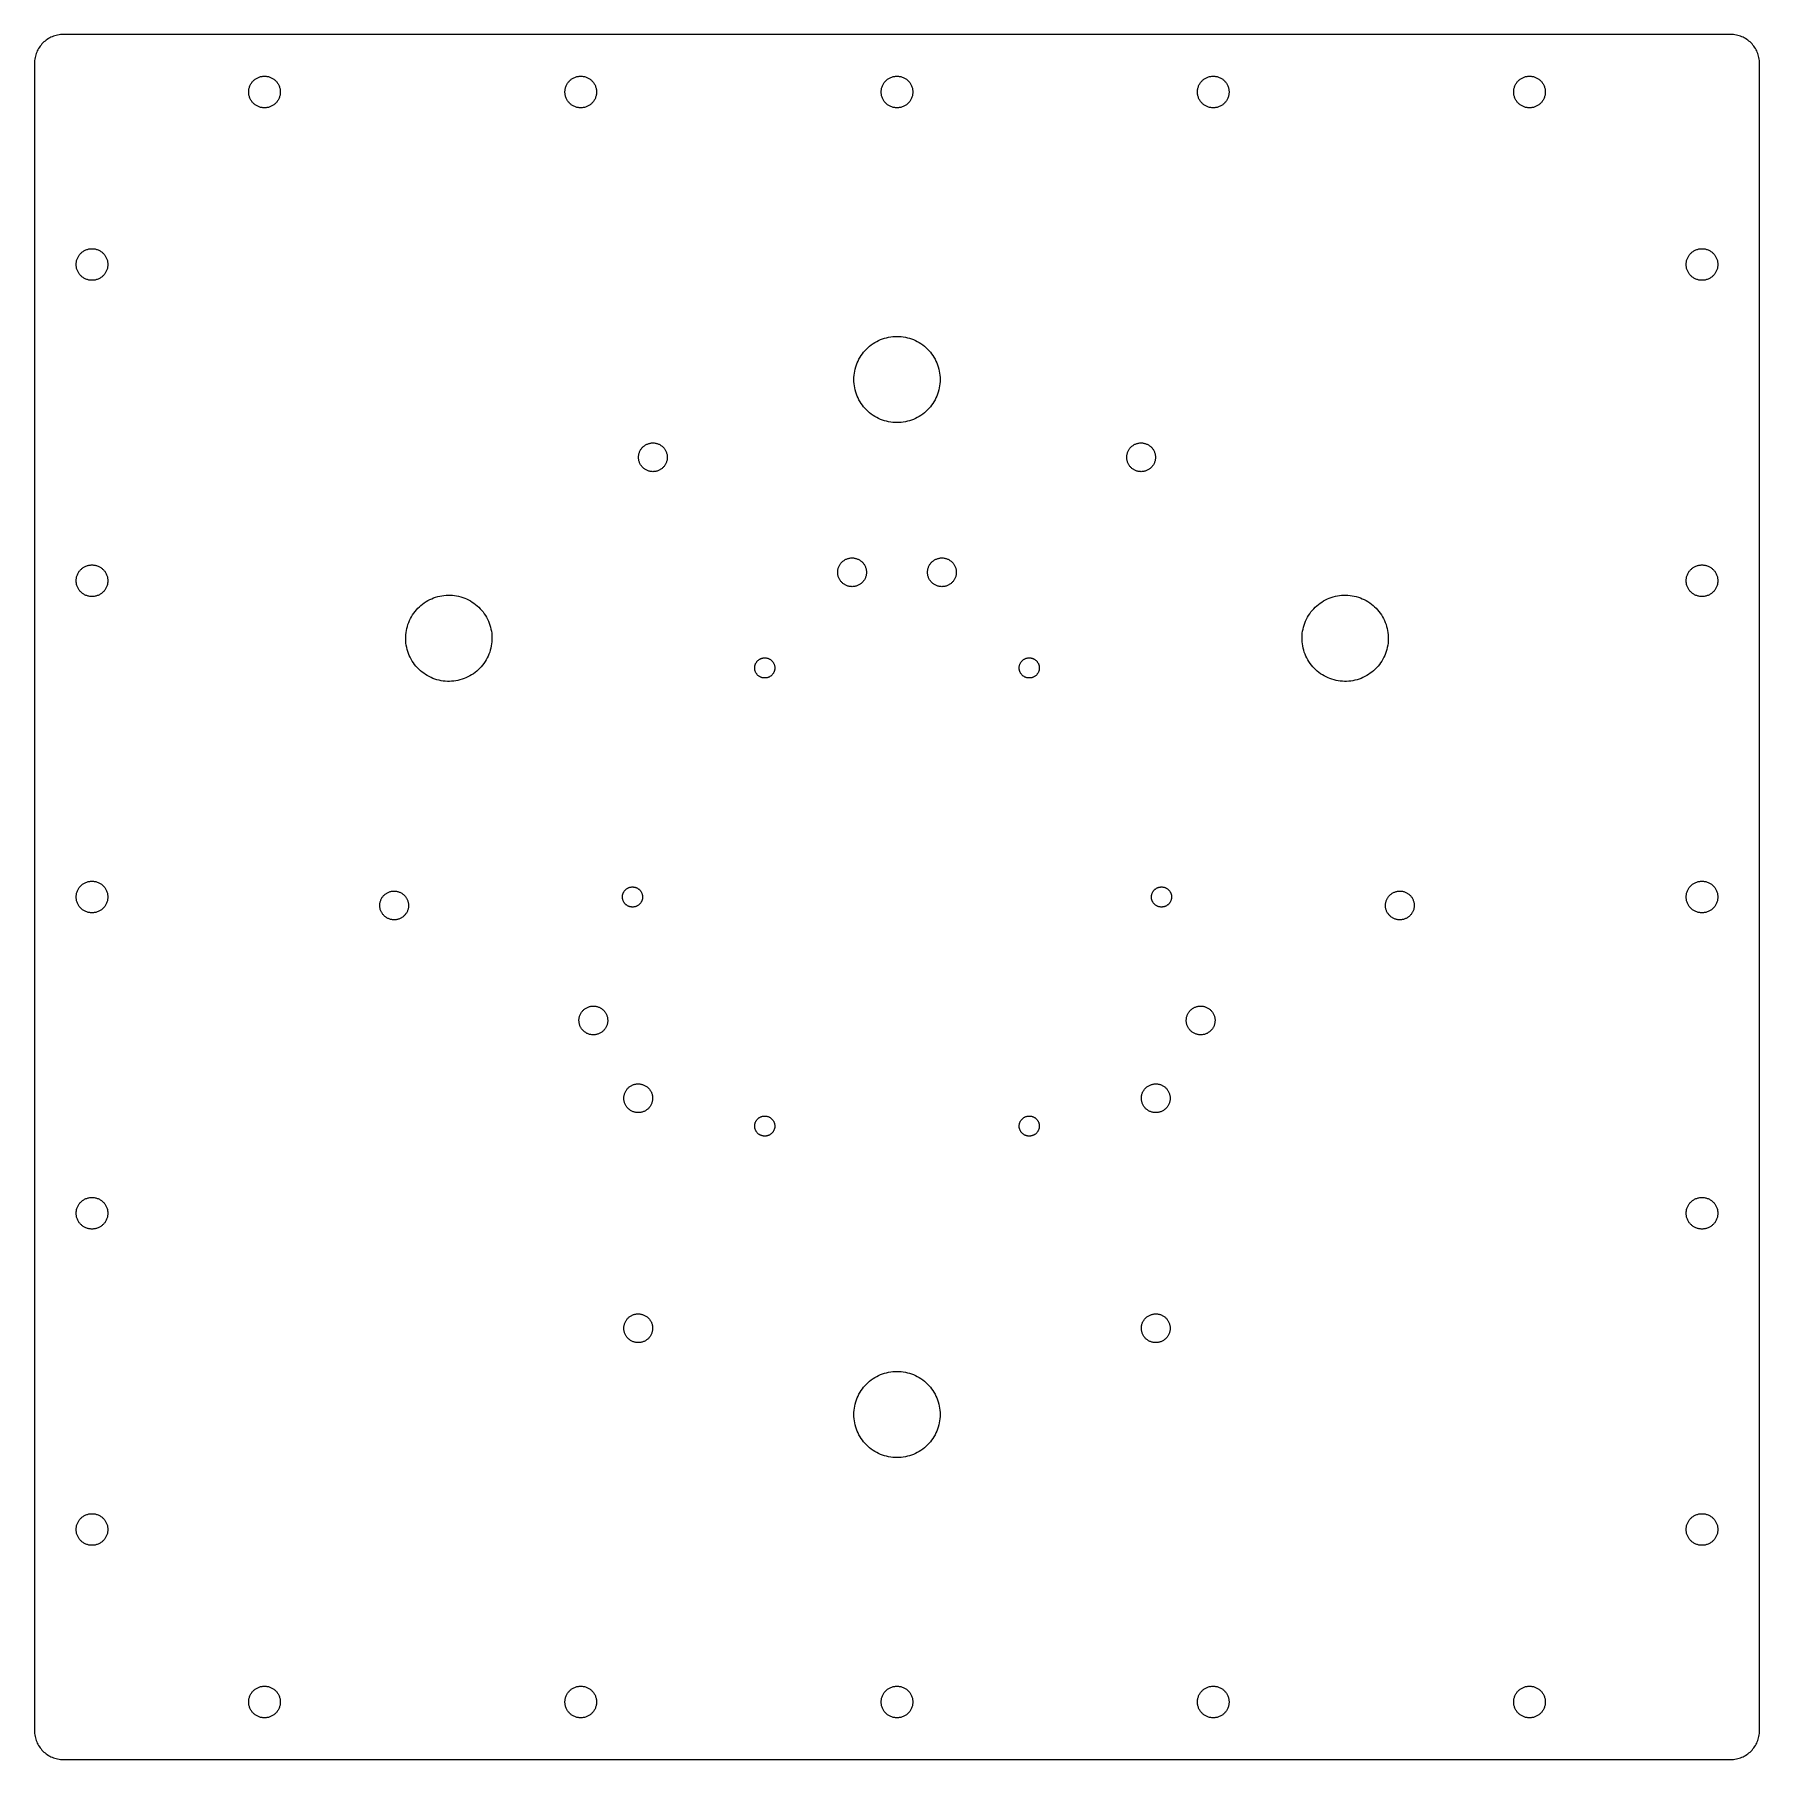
# Model space of a CAD drawing. Header units: metres. Extents: x -150 to 150, y -150 to 150.
import ezdxf

# ---------------------------------------------------------------- set-up
doc = ezdxf.new("R2010")
doc.units = ezdxf.units.M

msp = doc.modelspace()

# ---------------------------------------------------------------- linework, layer by layer
for p, q in [((-145, 150), (-145.245, 149.994)), ((145, 150), (-145, 150)), ((145.245, 149.994), (145, 150)), ((-149.52, 147.138), (-149.619, 146.913)), ((-149.41, 147.357), (-149.52, 147.138)), ((-149.289, 147.571), (-149.41, 147.357)), ((-149.157, 147.778), (-149.289, 147.571)), ((-149.016, 147.979), (-149.157, 147.778)), ((-148.865, 148.172), (-149.016, 147.979)), ((-148.705, 148.358), (-148.865, 148.172)), ((-148.536, 148.536), (-148.705, 148.358)), ((-148.358, 148.705), (-148.536, 148.536)), ((-148.172, 148.865), (-148.358, 148.705)), ((-147.979, 149.016), (-148.172, 148.865)), ((-147.778, 149.157), (-147.979, 149.016)), ((-147.571, 149.289), (-147.778, 149.157)), ((-147.357, 149.41), (-147.571, 149.289)), ((-147.138, 149.52), (-147.357, 149.41)), ((-146.913, 149.619), (-147.138, 149.52)), ((-146.684, 149.708), (-146.913, 149.619)), ((-146.451, 149.785), (-146.684, 149.708)), ((-146.215, 149.85), (-146.451, 149.785)), ((-145.975, 149.904), (-146.215, 149.85)), ((-145.734, 149.946), (-145.975, 149.904)), ((-145.49, 149.976), (-145.734, 149.946)), ((-145.245, 149.994), (-145.49, 149.976)), ((145.49, 149.976), (145.245, 149.994)), ((145.734, 149.946), (145.49, 149.976)), ((145.975, 149.904), (145.734, 149.946)), ((146.215, 149.85), (145.975, 149.904)), ((146.451, 149.785), (146.215, 149.85)), ((146.684, 149.708), (146.451, 149.785)), ((146.913, 149.619), (146.684, 149.708)), ((147.138, 149.52), (146.913, 149.619)), ((147.357, 149.41), (147.138, 149.52)), ((147.571, 149.289), (147.357, 149.41)), ((147.778, 149.157), (147.571, 149.289)), ((147.979, 149.016), (147.778, 149.157)), ((148.172, 148.865), (147.979, 149.016)), ((148.358, 148.705), (148.172, 148.865)), ((148.536, 148.536), (148.358, 148.705)), ((148.705, 148.358), (148.536, 148.536)), ((148.865, 148.172), (148.705, 148.358)), ((149.016, 147.979), (148.865, 148.172)), ((149.157, 147.778), (149.016, 147.979)), ((149.289, 147.571), (149.157, 147.778)), ((149.41, 147.357), (149.289, 147.571)), ((149.52, 147.138), (149.41, 147.357)), ((149.619, 146.913), (149.52, 147.138)), ((-149.994, 145.245), (-150, 145)), ((-150, 145), (-150, -145)), ((-149.976, 145.49), (-149.994, 145.245)), ((-149.946, 145.734), (-149.976, 145.49)), ((-149.904, 145.975), (-149.946, 145.734)), ((-149.85, 146.215), (-149.904, 145.975)), ((-149.785, 146.451), (-149.85, 146.215)), ((-149.708, 146.684), (-149.785, 146.451)), ((-149.619, 146.913), (-149.708, 146.684)), ((149.708, 146.684), (149.619, 146.913)), ((149.785, 146.451), (149.708, 146.684)), ((149.85, 146.215), (149.785, 146.451)), ((149.904, 145.975), (149.85, 146.215)), ((149.946, 145.734), (149.904, 145.975)), ((149.976, 145.49), (149.946, 145.734)), ((149.994, 145.245), (149.976, 145.49)), ((150, 145), (149.994, 145.245)), ((150, -145), (150, 145)), ((-112.589, 140.926), (-112.541, 141.052)), ((-112.541, 141.052), (-112.486, 141.176)), ((-112.486, 141.176), (-112.425, 141.296)), ((-112.425, 141.296), (-112.359, 141.414)), ((-112.359, 141.414), (-112.287, 141.528)), ((-112.287, 141.528), (-112.209, 141.638)), ((-112.209, 141.638), (-112.126, 141.745)), ((-112.126, 141.745), (-112.038, 141.847)), ((-112.038, 141.847), (-111.945, 141.945)), ((-111.945, 141.945), (-111.847, 142.038)), ((-111.847, 142.038), (-111.745, 142.126)), ((-111.745, 142.126), (-111.638, 142.209)), ((-111.638, 142.209), (-111.528, 142.287)), ((-111.528, 142.287), (-111.414, 142.359)), ((-111.414, 142.359), (-111.296, 142.425)), ((-111.296, 142.425), (-111.176, 142.486)), ((-111.176, 142.486), (-111.052, 142.541)), ((-111.052, 142.541), (-110.926, 142.589)), ((-110.926, 142.589), (-110.798, 142.632)), ((-110.798, 142.632), (-110.668, 142.668)), ((-110.668, 142.668), (-110.536, 142.697)), ((-110.536, 142.697), (-110.404, 142.72)), ((-110.404, 142.72), (-110.27, 142.737)), ((-110.27, 142.737), (-110.135, 142.747)), ((-110.135, 142.747), (-110, 142.75)), ((-110, 142.75), (-109.865, 142.747)), ((-109.865, 142.747), (-109.73, 142.737)), ((-109.73, 142.737), (-109.596, 142.72)), ((-109.596, 142.72), (-109.464, 142.697)), ((-109.464, 142.697), (-109.332, 142.668)), ((-109.332, 142.668), (-109.202, 142.632)), ((-109.202, 142.632), (-109.074, 142.589)), ((-109.074, 142.589), (-108.948, 142.541)), ((-108.948, 142.541), (-108.824, 142.486)), ((-108.824, 142.486), (-108.704, 142.425)), ((-108.704, 142.425), (-108.586, 142.359)), ((-108.586, 142.359), (-108.472, 142.287)), ((-108.472, 142.287), (-108.362, 142.209)), ((-108.362, 142.209), (-108.255, 142.126)), ((-108.255, 142.126), (-108.153, 142.038)), ((-108.153, 142.038), (-108.055, 141.945)), ((-108.055, 141.945), (-107.962, 141.847)), ((-107.962, 141.847), (-107.874, 141.745)), ((-107.874, 141.745), (-107.791, 141.638)), ((-107.791, 141.638), (-107.713, 141.528)), ((-107.713, 141.528), (-107.641, 141.414)), ((-107.641, 141.414), (-107.575, 141.296)), ((-107.575, 141.296), (-107.514, 141.176)), ((-107.514, 141.176), (-107.459, 141.052)), ((-107.459, 141.052), (-107.411, 140.926)), ((-57.5892, 140.926), (-57.5407, 141.052)), ((-57.5407, 141.052), (-57.486, 141.176)), ((-57.486, 141.176), (-57.4253, 141.296)), ((-57.4253, 141.296), (-57.3587, 141.414)), ((-57.3587, 141.414), (-57.2865, 141.528)), ((-57.2865, 141.528), (-57.2088, 141.638)), ((-57.2088, 141.638), (-57.1258, 141.745)), ((-57.1258, 141.745), (-57.0376, 141.847)), ((-57.0376, 141.847), (-56.9445, 141.945)), ((-56.9445, 141.945), (-56.8468, 142.038)), ((-56.8468, 142.038), (-56.7446, 142.126)), ((-56.7446, 142.126), (-56.6382, 142.209)), ((-56.6382, 142.209), (-56.5278, 142.287)), ((-56.5278, 142.287), (-56.4138, 142.359)), ((-56.4138, 142.359), (-56.2963, 142.425)), ((-56.2963, 142.425), (-56.1758, 142.486)), ((-56.1758, 142.486), (-56.0524, 142.541)), ((-56.0524, 142.541), (-55.9264, 142.589)), ((-55.9264, 142.589), (-55.7983, 142.632)), ((-55.7983, 142.632), (-55.6682, 142.668)), ((-55.6682, 142.668), (-55.5365, 142.697)), ((-55.5365, 142.697), (-55.4035, 142.72)), ((-55.4035, 142.72), (-55.2695, 142.737)), ((-55.2695, 142.737), (-55.1349, 142.747)), ((-55.1349, 142.747), (-55, 142.75)), ((-55, 142.75), (-54.8651, 142.747)), ((-54.8651, 142.747), (-54.7305, 142.737)), ((-54.7305, 142.737), (-54.5965, 142.72)), ((-54.5965, 142.72), (-54.4635, 142.697)), ((-54.4635, 142.697), (-54.3318, 142.668)), ((-54.3318, 142.668), (-54.2017, 142.632)), ((-54.2017, 142.632), (-54.0735, 142.589)), ((-54.0735, 142.589), (-53.9476, 142.541)), ((-53.9476, 142.541), (-53.8242, 142.486)), ((-53.8242, 142.486), (-53.7037, 142.425)), ((-53.7037, 142.425), (-53.5862, 142.359)), ((-53.5862, 142.359), (-53.4722, 142.287)), ((-53.4722, 142.287), (-53.3618, 142.209)), ((-53.3618, 142.209), (-53.2554, 142.126)), ((-53.2554, 142.126), (-53.1532, 142.038)), ((-53.1532, 142.038), (-53.0555, 141.945)), ((-53.0555, 141.945), (-52.9624, 141.847)), ((-52.9624, 141.847), (-52.8742, 141.745)), ((-52.8742, 141.745), (-52.7912, 141.638)), ((-52.7912, 141.638), (-52.7135, 141.528)), ((-52.7135, 141.528), (-52.6412, 141.414)), ((-52.6412, 141.414), (-52.5747, 141.296)), ((-52.5747, 141.296), (-52.514, 141.176)), ((-52.514, 141.176), (-52.4593, 141.052)), ((-52.4593, 141.052), (-52.4108, 140.926)), ((-2.58923, 140.926), (-2.54066, 141.052)), ((-2.54066, 141.052), (-2.48596, 141.176)), ((-2.48596, 141.176), (-2.42528, 141.296)), ((-2.42528, 141.296), (-2.35875, 141.414)), ((-2.35875, 141.414), (-2.28653, 141.528)), ((-2.28653, 141.528), (-2.20882, 141.638)), ((-2.20882, 141.638), (-2.12578, 141.745)), ((-2.12578, 141.745), (-2.03761, 141.847)), ((-2.03761, 141.847), (-1.94453, 141.945)), ((-1.94453, 141.945), (-1.84679, 142.038)), ((-1.84679, 142.038), (-1.74457, 142.126)), ((-1.74457, 142.126), (-1.63817, 142.209)), ((-1.63817, 142.209), (-1.52782, 142.287)), ((-1.52782, 142.287), (-1.41377, 142.359)), ((-1.41377, 142.359), (-1.29634, 142.425)), ((-1.29634, 142.425), (-1.17577, 142.486)), ((-1.17577, 142.486), (-1.05237, 142.541)), ((-1.05237, 142.541), (-0.926437, 142.589)), ((-0.926437, 142.589), (-0.798279, 142.632)), ((-0.798279, 142.632), (-0.668182, 142.668)), ((-0.668182, 142.668), (-0.536484, 142.697)), ((-0.536484, 142.697), (-0.403503, 142.72)), ((-0.403503, 142.72), (-0.269547, 142.737)), ((-0.269547, 142.737), (-0.134933, 142.747)), ((-0.134933, 142.747), (0, 142.75)), ((0, 142.75), (0.134933, 142.747)), ((0.134933, 142.747), (0.269547, 142.737)), ((0.269547, 142.737), (0.403503, 142.72)), ((0.403503, 142.72), (0.536484, 142.697)), ((0.536484, 142.697), (0.668182, 142.668)), ((0.668182, 142.668), (0.798279, 142.632)), ((0.798279, 142.632), (0.926437, 142.589)), ((0.926437, 142.589), (1.05237, 142.541)), ((1.05237, 142.541), (1.17577, 142.486)), ((1.17577, 142.486), (1.29634, 142.425)), ((1.29634, 142.425), (1.41377, 142.359)), ((1.41377, 142.359), (1.52782, 142.287)), ((1.52782, 142.287), (1.63817, 142.209)), ((1.63817, 142.209), (1.74457, 142.126)), ((1.74457, 142.126), (1.84679, 142.038)), ((1.84679, 142.038), (1.94453, 141.945)), ((1.94453, 141.945), (2.03761, 141.847)), ((2.03761, 141.847), (2.12578, 141.745)), ((2.12578, 141.745), (2.20882, 141.638)), ((2.20882, 141.638), (2.28653, 141.528)), ((2.28653, 141.528), (2.35875, 141.414)), ((2.35875, 141.414), (2.42528, 141.296)), ((2.42528, 141.296), (2.48596, 141.176)), ((2.48596, 141.176), (2.54066, 141.052)), ((2.54066, 141.052), (2.58923, 140.926)), ((52.4108, 140.926), (52.4593, 141.052)), ((52.4593, 141.052), (52.514, 141.176)), ((52.514, 141.176), (52.5747, 141.296)), ((52.5747, 141.296), (52.6412, 141.414)), ((52.6412, 141.414), (52.7135, 141.528)), ((52.7135, 141.528), (52.7912, 141.638)), ((52.7912, 141.638), (52.8742, 141.745)), ((52.8742, 141.745), (52.9624, 141.847)), ((52.9624, 141.847), (53.0555, 141.945)), ((53.0555, 141.945), (53.1532, 142.038)), ((53.1532, 142.038), (53.2554, 142.126)), ((53.2554, 142.126), (53.3618, 142.209)), ((53.3618, 142.209), (53.4722, 142.287)), ((53.4722, 142.287), (53.5862, 142.359)), ((53.5862, 142.359), (53.7037, 142.425)), ((53.7037, 142.425), (53.8242, 142.486)), ((53.8242, 142.486), (53.9476, 142.541)), ((53.9476, 142.541), (54.0735, 142.589)), ((54.0735, 142.589), (54.2017, 142.632)), ((54.2017, 142.632), (54.3318, 142.668)), ((54.3318, 142.668), (54.4635, 142.697)), ((54.4635, 142.697), (54.5965, 142.72)), ((54.5965, 142.72), (54.7305, 142.737)), ((54.7305, 142.737), (54.8651, 142.747)), ((54.8651, 142.747), (55, 142.75)), ((55, 142.75), (55.1349, 142.747)), ((55.1349, 142.747), (55.2695, 142.737)), ((55.2695, 142.737), (55.4035, 142.72)), ((55.4035, 142.72), (55.5365, 142.697)), ((55.5365, 142.697), (55.6682, 142.668)), ((55.6682, 142.668), (55.7983, 142.632)), ((55.7983, 142.632), (55.9264, 142.589)), ((55.9264, 142.589), (56.0524, 142.541)), ((56.0524, 142.541), (56.1758, 142.486)), ((56.1758, 142.486), (56.2963, 142.425)), ((56.2963, 142.425), (56.4138, 142.359)), ((56.4138, 142.359), (56.5278, 142.287)), ((56.5278, 142.287), (56.6382, 142.209)), ((56.6382, 142.209), (56.7446, 142.126)), ((56.7446, 142.126), (56.8468, 142.038)), ((56.8468, 142.038), (56.9445, 141.945)), ((56.9445, 141.945), (57.0376, 141.847)), ((57.0376, 141.847), (57.1258, 141.745)), ((57.1258, 141.745), (57.2088, 141.638)), ((57.2088, 141.638), (57.2865, 141.528)), ((57.2865, 141.528), (57.3587, 141.414)), ((57.3587, 141.414), (57.4253, 141.296)), ((57.4253, 141.296), (57.486, 141.176)), ((57.486, 141.176), (57.5407, 141.052)), ((57.5407, 141.052), (57.5892, 140.926)), ((107.411, 140.926), (107.459, 141.052)), ((107.459, 141.052), (107.514, 141.176)), ((107.514, 141.176), (107.575, 141.296)), ((107.575, 141.296), (107.641, 141.414)), ((107.641, 141.414), (107.713, 141.528)), ((107.713, 141.528), (107.791, 141.638)), ((107.791, 141.638), (107.874, 141.745)), ((107.874, 141.745), (107.962, 141.847)), ((107.962, 141.847), (108.055, 141.945)), ((108.055, 141.945), (108.153, 142.038)), ((108.153, 142.038), (108.255, 142.126)), ((108.255, 142.126), (108.362, 142.209)), ((108.362, 142.209), (108.472, 142.287)), ((108.472, 142.287), (108.586, 142.359)), ((108.586, 142.359), (108.704, 142.425)), ((108.704, 142.425), (108.824, 142.486)), ((108.824, 142.486), (108.948, 142.541)), ((108.948, 142.541), (109.074, 142.589)), ((109.074, 142.589), (109.202, 142.632)), ((109.202, 142.632), (109.332, 142.668)), ((109.332, 142.668), (109.464, 142.697)), ((109.464, 142.697), (109.596, 142.72)), ((109.596, 142.72), (109.73, 142.737)), ((109.73, 142.737), (109.865, 142.747)), ((109.865, 142.747), (110, 142.75)), ((110, 142.75), (110.135, 142.747)), ((110.135, 142.747), (110.27, 142.737)), ((110.27, 142.737), (110.404, 142.72)), ((110.404, 142.72), (110.536, 142.697)), ((110.536, 142.697), (110.668, 142.668)), ((110.668, 142.668), (110.798, 142.632)), ((110.798, 142.632), (110.926, 142.589)), ((110.926, 142.589), (111.052, 142.541)), ((111.052, 142.541), (111.176, 142.486)), ((111.176, 142.486), (111.296, 142.425)), ((111.296, 142.425), (111.414, 142.359)), ((111.414, 142.359), (111.528, 142.287)), ((111.528, 142.287), (111.638, 142.209)), ((111.638, 142.209), (111.745, 142.126)), ((111.745, 142.126), (111.847, 142.038)), ((111.847, 142.038), (111.945, 141.945)), ((111.945, 141.945), (112.038, 141.847)), ((112.038, 141.847), (112.126, 141.745)), ((112.126, 141.745), (112.209, 141.638)), ((112.209, 141.638), (112.287, 141.528)), ((112.287, 141.528), (112.359, 141.414)), ((112.359, 141.414), (112.425, 141.296)), ((112.425, 141.296), (112.486, 141.176)), ((112.486, 141.176), (112.541, 141.052)), ((112.541, 141.052), (112.589, 140.926)), ((-112.75, 140), (-112.747, 140.135)), ((-112.747, 139.865), (-112.75, 140)), ((-112.747, 140.135), (-112.737, 140.27)), ((-112.737, 139.73), (-112.747, 139.865)), ((-112.737, 140.27), (-112.72, 140.404)), ((-112.72, 139.596), (-112.737, 139.73)), ((-112.72, 140.404), (-112.697, 140.536)), ((-112.697, 139.464), (-112.72, 139.596)), ((-112.697, 140.536), (-112.668, 140.668)), ((-112.668, 139.332), (-112.697, 139.464)), ((-112.668, 140.668), (-112.632, 140.798)), ((-112.632, 139.202), (-112.668, 139.332)), ((-112.632, 140.798), (-112.589, 140.926)), ((-112.589, 139.074), (-112.632, 139.202)), ((-112.541, 138.948), (-112.589, 139.074)), ((-112.486, 138.824), (-112.541, 138.948)), ((-112.425, 138.704), (-112.486, 138.824)), ((-112.359, 138.586), (-112.425, 138.704)), ((-112.287, 138.472), (-112.359, 138.586)), ((-112.209, 138.362), (-112.287, 138.472)), ((-112.126, 138.255), (-112.209, 138.362)), ((-112.038, 138.153), (-112.126, 138.255)), ((-111.945, 138.055), (-112.038, 138.153)), ((-111.847, 137.962), (-111.945, 138.055)), ((-108.055, 138.055), (-108.153, 137.962)), ((-107.962, 138.153), (-108.055, 138.055)), ((-107.874, 138.255), (-107.962, 138.153)), ((-107.791, 138.362), (-107.874, 138.255)), ((-107.713, 138.472), (-107.791, 138.362)), ((-107.641, 138.586), (-107.713, 138.472)), ((-107.575, 138.704), (-107.641, 138.586)), ((-107.514, 138.824), (-107.575, 138.704)), ((-107.459, 138.948), (-107.514, 138.824)), ((-107.411, 139.074), (-107.459, 138.948)), ((-107.411, 140.926), (-107.368, 140.798)), ((-107.368, 139.202), (-107.411, 139.074)), ((-107.368, 140.798), (-107.332, 140.668)), ((-107.332, 139.332), (-107.368, 139.202)), ((-107.332, 140.668), (-107.303, 140.536)), ((-107.303, 139.464), (-107.332, 139.332)), ((-107.303, 140.536), (-107.28, 140.404)), ((-107.28, 139.596), (-107.303, 139.464)), ((-107.28, 140.404), (-107.263, 140.27)), ((-107.263, 139.73), (-107.28, 139.596)), ((-107.263, 140.27), (-107.253, 140.135)), ((-107.253, 139.865), (-107.263, 139.73)), ((-107.253, 140.135), (-107.25, 140)), ((-107.25, 140), (-107.253, 139.865)), ((-57.75, 140), (-57.7467, 140.135)), ((-57.7467, 139.865), (-57.75, 140)), ((-57.7467, 140.135), (-57.7368, 140.27)), ((-57.7368, 139.73), (-57.7467, 139.865)), ((-57.7368, 140.27), (-57.7202, 140.404)), ((-57.7202, 139.596), (-57.7368, 139.73)), ((-57.7202, 140.404), (-57.6972, 140.536)), ((-57.6972, 139.464), (-57.7202, 139.596)), ((-57.6972, 140.536), (-57.6676, 140.668)), ((-57.6676, 139.332), (-57.6972, 139.464)), ((-57.6676, 140.668), (-57.6316, 140.798)), ((-57.6316, 139.202), (-57.6676, 139.332)), ((-57.6316, 140.798), (-57.5892, 140.926)), ((-57.5892, 139.074), (-57.6316, 139.202)), ((-57.5407, 138.948), (-57.5892, 139.074)), ((-57.486, 138.824), (-57.5407, 138.948)), ((-57.4253, 138.704), (-57.486, 138.824)), ((-57.3587, 138.586), (-57.4253, 138.704)), ((-57.2865, 138.472), (-57.3587, 138.586)), ((-57.2088, 138.362), (-57.2865, 138.472)), ((-57.1258, 138.255), (-57.2088, 138.362)), ((-57.0376, 138.153), (-57.1258, 138.255)), ((-56.9445, 138.055), (-57.0376, 138.153)), ((-56.8468, 137.962), (-56.9445, 138.055)), ((-53.0555, 138.055), (-53.1532, 137.962)), ((-52.9624, 138.153), (-53.0555, 138.055)), ((-52.8742, 138.255), (-52.9624, 138.153)), ((-52.7912, 138.362), (-52.8742, 138.255)), ((-52.7135, 138.472), (-52.7912, 138.362)), ((-52.6412, 138.586), (-52.7135, 138.472)), ((-52.5747, 138.704), (-52.6412, 138.586)), ((-52.514, 138.824), (-52.5747, 138.704)), ((-52.4593, 138.948), (-52.514, 138.824)), ((-52.4108, 139.074), (-52.4593, 138.948)), ((-52.4108, 140.926), (-52.3684, 140.798)), ((-52.3684, 139.202), (-52.4108, 139.074)), ((-52.3684, 140.798), (-52.3324, 140.668)), ((-52.3324, 139.332), (-52.3684, 139.202)), ((-52.3324, 140.668), (-52.3028, 140.536)), ((-52.3028, 139.464), (-52.3324, 139.332)), ((-52.3028, 140.536), (-52.2798, 140.404)), ((-52.2798, 139.596), (-52.3028, 139.464)), ((-52.2798, 140.404), (-52.2632, 140.27)), ((-52.2632, 139.73), (-52.2798, 139.596)), ((-52.2632, 140.27), (-52.2533, 140.135)), ((-52.2533, 139.865), (-52.2632, 139.73)), ((-52.2533, 140.135), (-52.25, 140)), ((-52.25, 140), (-52.2533, 139.865)), ((-2.75, 140), (-2.74667, 140.135)), ((-2.74667, 139.865), (-2.75, 140)), ((-2.74667, 140.135), (-2.73676, 140.27)), ((-2.73676, 139.73), (-2.74667, 139.865)), ((-2.73676, 140.27), (-2.72023, 140.404)), ((-2.72023, 139.596), (-2.73676, 139.73)), ((-2.72023, 140.404), (-2.69716, 140.536)), ((-2.69716, 139.464), (-2.72023, 139.596)), ((-2.69716, 140.536), (-2.66757, 140.668)), ((-2.66757, 139.332), (-2.69716, 139.464)), ((-2.66757, 140.668), (-2.63158, 140.798)), ((-2.63158, 139.202), (-2.66757, 139.332)), ((-2.63158, 140.798), (-2.58923, 140.926)), ((-2.58923, 139.074), (-2.63158, 139.202)), ((-2.54066, 138.948), (-2.58923, 139.074)), ((-2.48596, 138.824), (-2.54066, 138.948)), ((-2.42528, 138.704), (-2.48596, 138.824)), ((-2.35875, 138.586), (-2.42528, 138.704)), ((-2.28653, 138.472), (-2.35875, 138.586)), ((-2.20882, 138.362), (-2.28653, 138.472)), ((-2.12578, 138.255), (-2.20882, 138.362)), ((-2.03761, 138.153), (-2.12578, 138.255)), ((-1.94453, 138.055), (-2.03761, 138.153)), ((-1.84679, 137.962), (-1.94453, 138.055)), ((1.94453, 138.055), (1.84679, 137.962)), ((2.03761, 138.153), (1.94453, 138.055)), ((2.12578, 138.255), (2.03761, 138.153)), ((2.20882, 138.362), (2.12578, 138.255)), ((2.28653, 138.472), (2.20882, 138.362)), ((2.35875, 138.586), (2.28653, 138.472)), ((2.42528, 138.704), (2.35875, 138.586)), ((2.48596, 138.824), (2.42528, 138.704)), ((2.54066, 138.948), (2.48596, 138.824)), ((2.58923, 139.074), (2.54066, 138.948)), ((2.58923, 140.926), (2.63158, 140.798)), ((2.63158, 139.202), (2.58923, 139.074)), ((2.63158, 140.798), (2.66757, 140.668)), ((2.66757, 139.332), (2.63158, 139.202)), ((2.66757, 140.668), (2.69716, 140.536)), ((2.69716, 139.464), (2.66757, 139.332)), ((2.69716, 140.536), (2.72023, 140.404)), ((2.72023, 139.596), (2.69716, 139.464)), ((2.72023, 140.404), (2.73676, 140.27)), ((2.73676, 139.73), (2.72023, 139.596)), ((2.73676, 140.27), (2.74667, 140.135)), ((2.74667, 139.865), (2.73676, 139.73)), ((2.74667, 140.135), (2.75, 140)), ((2.75, 140), (2.74667, 139.865)), ((52.25, 140), (52.2533, 140.135)), ((52.2533, 139.865), (52.25, 140)), ((52.2533, 140.135), (52.2632, 140.27)), ((52.2632, 139.73), (52.2533, 139.865)), ((52.2632, 140.27), (52.2798, 140.404)), ((52.2798, 139.596), (52.2632, 139.73)), ((52.2798, 140.404), (52.3028, 140.536)), ((52.3028, 139.464), (52.2798, 139.596)), ((52.3028, 140.536), (52.3324, 140.668)), ((52.3324, 139.332), (52.3028, 139.464)), ((52.3324, 140.668), (52.3684, 140.798)), ((52.3684, 139.202), (52.3324, 139.332)), ((52.3684, 140.798), (52.4108, 140.926)), ((52.4108, 139.074), (52.3684, 139.202)), ((52.4593, 138.948), (52.4108, 139.074)), ((52.514, 138.824), (52.4593, 138.948)), ((52.5747, 138.704), (52.514, 138.824)), ((52.6412, 138.586), (52.5747, 138.704)), ((52.7135, 138.472), (52.6412, 138.586)), ((52.7912, 138.362), (52.7135, 138.472)), ((52.8742, 138.255), (52.7912, 138.362)), ((52.9624, 138.153), (52.8742, 138.255)), ((53.0555, 138.055), (52.9624, 138.153)), ((53.1532, 137.962), (53.0555, 138.055)), ((56.9445, 138.055), (56.8468, 137.962)), ((57.0376, 138.153), (56.9445, 138.055)), ((57.1258, 138.255), (57.0376, 138.153)), ((57.2088, 138.362), (57.1258, 138.255)), ((57.2865, 138.472), (57.2088, 138.362)), ((57.3587, 138.586), (57.2865, 138.472)), ((57.4253, 138.704), (57.3587, 138.586)), ((57.486, 138.824), (57.4253, 138.704)), ((57.5407, 138.948), (57.486, 138.824)), ((57.5892, 139.074), (57.5407, 138.948)), ((57.5892, 140.926), (57.6316, 140.798)), ((57.6316, 139.202), (57.5892, 139.074)), ((57.6316, 140.798), (57.6676, 140.668)), ((57.6676, 139.332), (57.6316, 139.202)), ((57.6676, 140.668), (57.6972, 140.536)), ((57.6972, 139.464), (57.6676, 139.332)), ((57.6972, 140.536), (57.7202, 140.404)), ((57.7202, 139.596), (57.6972, 139.464)), ((57.7202, 140.404), (57.7368, 140.27)), ((57.7368, 139.73), (57.7202, 139.596)), ((57.7368, 140.27), (57.7467, 140.135)), ((57.7467, 139.865), (57.7368, 139.73)), ((57.7467, 140.135), (57.75, 140)), ((57.75, 140), (57.7467, 139.865)), ((107.25, 140), (107.253, 140.135)), ((107.253, 139.865), (107.25, 140)), ((107.253, 140.135), (107.263, 140.27)), ((107.263, 139.73), (107.253, 139.865)), ((107.263, 140.27), (107.28, 140.404)), ((107.28, 139.596), (107.263, 139.73)), ((107.28, 140.404), (107.303, 140.536)), ((107.303, 139.464), (107.28, 139.596)), ((107.303, 140.536), (107.332, 140.668)), ((107.332, 139.332), (107.303, 139.464)), ((107.332, 140.668), (107.368, 140.798)), ((107.368, 139.202), (107.332, 139.332)), ((107.368, 140.798), (107.411, 140.926)), ((107.411, 139.074), (107.368, 139.202)), ((107.459, 138.948), (107.411, 139.074)), ((107.514, 138.824), (107.459, 138.948)), ((107.575, 138.704), (107.514, 138.824)), ((107.641, 138.586), (107.575, 138.704)), ((107.713, 138.472), (107.641, 138.586)), ((107.791, 138.362), (107.713, 138.472)), ((107.874, 138.255), (107.791, 138.362)), ((107.962, 138.153), (107.874, 138.255)), ((108.055, 138.055), (107.962, 138.153)), ((108.153, 137.962), (108.055, 138.055)), ((111.945, 138.055), (111.847, 137.962)), ((112.038, 138.153), (111.945, 138.055)), ((112.126, 138.255), (112.038, 138.153)), ((112.209, 138.362), (112.126, 138.255)), ((112.287, 138.472), (112.209, 138.362)), ((112.359, 138.586), (112.287, 138.472)), ((112.425, 138.704), (112.359, 138.586)), ((112.486, 138.824), (112.425, 138.704)), ((112.541, 138.948), (112.486, 138.824)), ((112.589, 139.074), (112.541, 138.948)), ((112.589, 140.926), (112.632, 140.798)), ((112.632, 139.202), (112.589, 139.074)), ((112.632, 140.798), (112.668, 140.668)), ((112.668, 139.332), (112.632, 139.202)), ((112.668, 140.668), (112.697, 140.536)), ((112.697, 139.464), (112.668, 139.332)), ((112.697, 140.536), (112.72, 140.404)), ((112.72, 139.596), (112.697, 139.464)), ((112.72, 140.404), (112.737, 140.27)), ((112.737, 139.73), (112.72, 139.596)), ((112.737, 140.27), (112.747, 140.135)), ((112.747, 139.865), (112.737, 139.73)), ((112.747, 140.135), (112.75, 140)), ((112.75, 140), (112.747, 139.865)), ((-111.745, 137.874), (-111.847, 137.962)), ((-111.638, 137.791), (-111.745, 137.874)), ((-111.528, 137.713), (-111.638, 137.791)), ((-111.414, 137.641), (-111.528, 137.713)), ((-111.296, 137.575), (-111.414, 137.641)), ((-111.176, 137.514), (-111.296, 137.575)), ((-111.052, 137.459), (-111.176, 137.514)), ((-110.926, 137.411), (-111.052, 137.459)), ((-110.798, 137.368), (-110.926, 137.411)), ((-110.668, 137.332), (-110.798, 137.368)), ((-110.536, 137.303), (-110.668, 137.332)), ((-110.404, 137.28), (-110.536, 137.303)), ((-110.27, 137.263), (-110.404, 137.28)), ((-110.135, 137.253), (-110.27, 137.263)), ((-110, 137.25), (-110.135, 137.253)), ((-109.865, 137.253), (-110, 137.25)), ((-109.73, 137.263), (-109.865, 137.253)), ((-109.596, 137.28), (-109.73, 137.263)), ((-109.464, 137.303), (-109.596, 137.28)), ((-109.332, 137.332), (-109.464, 137.303)), ((-109.202, 137.368), (-109.332, 137.332)), ((-109.074, 137.411), (-109.202, 137.368)), ((-108.948, 137.459), (-109.074, 137.411)), ((-108.824, 137.514), (-108.948, 137.459)), ((-108.704, 137.575), (-108.824, 137.514)), ((-108.586, 137.641), (-108.704, 137.575)), ((-108.472, 137.713), (-108.586, 137.641)), ((-108.362, 137.791), (-108.472, 137.713)), ((-108.255, 137.874), (-108.362, 137.791)), ((-108.153, 137.962), (-108.255, 137.874)), ((-56.7446, 137.874), (-56.8468, 137.962)), ((-56.6382, 137.791), (-56.7446, 137.874)), ((-56.5278, 137.713), (-56.6382, 137.791)), ((-56.4138, 137.641), (-56.5278, 137.713)), ((-56.2963, 137.575), (-56.4138, 137.641)), ((-56.1758, 137.514), (-56.2963, 137.575)), ((-56.0524, 137.459), (-56.1758, 137.514)), ((-55.9264, 137.411), (-56.0524, 137.459)), ((-55.7983, 137.368), (-55.9264, 137.411)), ((-55.6682, 137.332), (-55.7983, 137.368)), ((-55.5365, 137.303), (-55.6682, 137.332)), ((-55.4035, 137.28), (-55.5365, 137.303)), ((-55.2695, 137.263), (-55.4035, 137.28)), ((-55.1349, 137.253), (-55.2695, 137.263)), ((-55, 137.25), (-55.1349, 137.253)), ((-54.8651, 137.253), (-55, 137.25)), ((-54.7305, 137.263), (-54.8651, 137.253)), ((-54.5965, 137.28), (-54.7305, 137.263)), ((-54.4635, 137.303), (-54.5965, 137.28)), ((-54.3318, 137.332), (-54.4635, 137.303)), ((-54.2017, 137.368), (-54.3318, 137.332)), ((-54.0735, 137.411), (-54.2017, 137.368)), ((-53.9476, 137.459), (-54.0735, 137.411)), ((-53.8242, 137.514), (-53.9476, 137.459)), ((-53.7037, 137.575), (-53.8242, 137.514)), ((-53.5862, 137.641), (-53.7037, 137.575)), ((-53.4722, 137.713), (-53.5862, 137.641)), ((-53.3618, 137.791), (-53.4722, 137.713)), ((-53.2554, 137.874), (-53.3618, 137.791)), ((-53.1532, 137.962), (-53.2554, 137.874)), ((-1.74457, 137.874), (-1.84679, 137.962)), ((-1.63817, 137.791), (-1.74457, 137.874)), ((-1.52782, 137.713), (-1.63817, 137.791)), ((-1.41377, 137.641), (-1.52782, 137.713)), ((-1.29634, 137.575), (-1.41377, 137.641)), ((-1.17577, 137.514), (-1.29634, 137.575)), ((-1.05237, 137.459), (-1.17577, 137.514)), ((-0.926437, 137.411), (-1.05237, 137.459)), ((-0.798279, 137.368), (-0.926437, 137.411)), ((-0.668182, 137.332), (-0.798279, 137.368)), ((-0.536484, 137.303), (-0.668182, 137.332)), ((-0.403503, 137.28), (-0.536484, 137.303)), ((-0.269547, 137.263), (-0.403503, 137.28)), ((-0.134933, 137.253), (-0.269547, 137.263)), ((0, 137.25), (-0.134933, 137.253)), ((0.134933, 137.253), (0, 137.25)), ((0.269547, 137.263), (0.134933, 137.253)), ((0.403503, 137.28), (0.269547, 137.263)), ((0.536484, 137.303), (0.403503, 137.28)), ((0.668182, 137.332), (0.536484, 137.303)), ((0.798279, 137.368), (0.668182, 137.332)), ((0.926437, 137.411), (0.798279, 137.368)), ((1.05237, 137.459), (0.926437, 137.411)), ((1.17577, 137.514), (1.05237, 137.459)), ((1.29634, 137.575), (1.17577, 137.514)), ((1.41377, 137.641), (1.29634, 137.575)), ((1.52782, 137.713), (1.41377, 137.641)), ((1.63817, 137.791), (1.52782, 137.713)), ((1.74457, 137.874), (1.63817, 137.791)), ((1.84679, 137.962), (1.74457, 137.874)), ((53.2554, 137.874), (53.1532, 137.962)), ((53.3618, 137.791), (53.2554, 137.874)), ((53.4722, 137.713), (53.3618, 137.791)), ((53.5862, 137.641), (53.4722, 137.713)), ((53.7037, 137.575), (53.5862, 137.641)), ((53.8242, 137.514), (53.7037, 137.575)), ((53.9476, 137.459), (53.8242, 137.514)), ((54.0735, 137.411), (53.9476, 137.459)), ((54.2017, 137.368), (54.0735, 137.411)), ((54.3318, 137.332), (54.2017, 137.368)), ((54.4635, 137.303), (54.3318, 137.332)), ((54.5965, 137.28), (54.4635, 137.303)), ((54.7305, 137.263), (54.5965, 137.28)), ((54.8651, 137.253), (54.7305, 137.263)), ((55, 137.25), (54.8651, 137.253)), ((55.1349, 137.253), (55, 137.25)), ((55.2695, 137.263), (55.1349, 137.253)), ((55.4035, 137.28), (55.2695, 137.263)), ((55.5365, 137.303), (55.4035, 137.28)), ((55.6682, 137.332), (55.5365, 137.303)), ((55.7983, 137.368), (55.6682, 137.332)), ((55.9264, 137.411), (55.7983, 137.368)), ((56.0524, 137.459), (55.9264, 137.411)), ((56.1758, 137.514), (56.0524, 137.459)), ((56.2963, 137.575), (56.1758, 137.514)), ((56.4138, 137.641), (56.2963, 137.575)), ((56.5278, 137.713), (56.4138, 137.641)), ((56.6382, 137.791), (56.5278, 137.713)), ((56.7446, 137.874), (56.6382, 137.791)), ((56.8468, 137.962), (56.7446, 137.874)), ((108.255, 137.874), (108.153, 137.962)), ((108.362, 137.791), (108.255, 137.874)), ((108.472, 137.713), (108.362, 137.791)), ((108.586, 137.641), (108.472, 137.713)), ((108.704, 137.575), (108.586, 137.641)), ((108.824, 137.514), (108.704, 137.575)), ((108.948, 137.459), (108.824, 137.514)), ((109.074, 137.411), (108.948, 137.459)), ((109.202, 137.368), (109.074, 137.411)), ((109.332, 137.332), (109.202, 137.368)), ((109.464, 137.303), (109.332, 137.332)), ((109.596, 137.28), (109.464, 137.303)), ((109.73, 137.263), (109.596, 137.28)), ((109.865, 137.253), (109.73, 137.263)), ((110, 137.25), (109.865, 137.253)), ((110.135, 137.253), (110, 137.25)), ((110.27, 137.263), (110.135, 137.253)), ((110.404, 137.28), (110.27, 137.263)), ((110.536, 137.303), (110.404, 137.28)), ((110.668, 137.332), (110.536, 137.303)), ((110.798, 137.368), (110.668, 137.332)), ((110.926, 137.411), (110.798, 137.368)), ((111.052, 137.459), (110.926, 137.411)), ((111.176, 137.514), (111.052, 137.459)), ((111.296, 137.575), (111.176, 137.514)), ((111.414, 137.641), (111.296, 137.575)), ((111.528, 137.713), (111.414, 137.641)), ((111.638, 137.791), (111.528, 137.713)), ((111.745, 137.874), (111.638, 137.791)), ((111.847, 137.962), (111.745, 137.874)), ((-142.589, 110.926), (-142.541, 111.052)), ((-142.541, 111.052), (-142.486, 111.176)), ((-142.486, 111.176), (-142.425, 111.296)), ((-142.425, 111.296), (-142.359, 111.414)), ((-142.359, 111.414), (-142.287, 111.528)), ((-142.287, 111.528), (-142.209, 111.638)), ((-142.209, 111.638), (-142.126, 111.745)), ((-142.126, 111.745), (-142.038, 111.847)), ((-142.038, 111.847), (-141.945, 111.945)), ((-141.945, 111.945), (-141.847, 112.038)), ((-141.847, 112.038), (-141.745, 112.126)), ((-141.745, 112.126), (-141.638, 112.209)), ((-141.638, 112.209), (-141.528, 112.287)), ((-141.528, 112.287), (-141.414, 112.359)), ((-141.414, 112.359), (-141.296, 112.425)), ((-141.296, 112.425), (-141.176, 112.486)), ((-141.176, 112.486), (-141.052, 112.541)), ((-141.052, 112.541), (-140.926, 112.589)), ((-140.926, 112.589), (-140.798, 112.632)), ((-140.798, 112.632), (-140.668, 112.668)), ((-140.668, 112.668), (-140.536, 112.697)), ((-140.536, 112.697), (-140.404, 112.72)), ((-140.404, 112.72), (-140.27, 112.737)), ((-140.27, 112.737), (-140.135, 112.747)), ((-140.135, 112.747), (-140, 112.75)), ((-140, 112.75), (-139.865, 112.747)), ((-139.865, 112.747), (-139.73, 112.737)), ((-139.73, 112.737), (-139.596, 112.72)), ((-139.596, 112.72), (-139.464, 112.697)), ((-139.464, 112.697), (-139.332, 112.668)), ((-139.332, 112.668), (-139.202, 112.632)), ((-139.202, 112.632), (-139.074, 112.589)), ((-139.074, 112.589), (-138.948, 112.541)), ((-138.948, 112.541), (-138.824, 112.486)), ((-138.824, 112.486), (-138.704, 112.425)), ((-138.704, 112.425), (-138.586, 112.359)), ((-138.586, 112.359), (-138.472, 112.287)), ((-138.472, 112.287), (-138.362, 112.209)), ((-138.362, 112.209), (-138.255, 112.126)), ((-138.255, 112.126), (-138.153, 112.038)), ((-138.153, 112.038), (-138.055, 111.945)), ((-138.055, 111.945), (-137.962, 111.847)), ((-137.962, 111.847), (-137.874, 111.745)), ((-137.874, 111.745), (-137.791, 111.638)), ((-137.791, 111.638), (-137.713, 111.528)), ((-137.713, 111.528), (-137.641, 111.414)), ((-137.641, 111.414), (-137.575, 111.296)), ((-137.575, 111.296), (-137.514, 111.176)), ((-137.514, 111.176), (-137.459, 111.052)), ((-137.459, 111.052), (-137.411, 110.926)), ((137.411, 110.926), (137.459, 111.052)), ((137.459, 111.052), (137.514, 111.176)), ((137.514, 111.176), (137.575, 111.296)), ((137.575, 111.296), (137.641, 111.414)), ((137.641, 111.414), (137.713, 111.528)), ((137.713, 111.528), (137.791, 111.638)), ((137.791, 111.638), (137.874, 111.745)), ((137.874, 111.745), (137.962, 111.847)), ((137.962, 111.847), (138.055, 111.945)), ((138.055, 111.945), (138.153, 112.038)), ((138.153, 112.038), (138.255, 112.126)), ((138.255, 112.126), (138.362, 112.209)), ((138.362, 112.209), (138.472, 112.287)), ((138.472, 112.287), (138.586, 112.359)), ((138.586, 112.359), (138.704, 112.425)), ((138.704, 112.425), (138.824, 112.486)), ((138.824, 112.486), (138.948, 112.541)), ((138.948, 112.541), (139.074, 112.589)), ((139.074, 112.589), (139.202, 112.632)), ((139.202, 112.632), (139.332, 112.668)), ((139.332, 112.668), (139.464, 112.697)), ((139.464, 112.697), (139.596, 112.72)), ((139.596, 112.72), (139.73, 112.737)), ((139.73, 112.737), (139.865, 112.747)), ((139.865, 112.747), (140, 112.75)), ((140, 112.75), (140.135, 112.747)), ((140.135, 112.747), (140.27, 112.737)), ((140.27, 112.737), (140.404, 112.72)), ((140.404, 112.72), (140.536, 112.697)), ((140.536, 112.697), (140.668, 112.668)), ((140.668, 112.668), (140.798, 112.632)), ((140.798, 112.632), (140.926, 112.589)), ((140.926, 112.589), (141.052, 112.541)), ((141.052, 112.541), (141.176, 112.486)), ((141.176, 112.486), (141.296, 112.425)), ((141.296, 112.425), (141.414, 112.359)), ((141.414, 112.359), (141.528, 112.287)), ((141.528, 112.287), (141.638, 112.209)), ((141.638, 112.209), (141.745, 112.126)), ((141.745, 112.126), (141.847, 112.038)), ((141.847, 112.038), (141.945, 111.945)), ((141.945, 111.945), (142.038, 111.847)), ((142.038, 111.847), (142.126, 111.745)), ((142.126, 111.745), (142.209, 111.638)), ((142.209, 111.638), (142.287, 111.528)), ((142.287, 111.528), (142.359, 111.414)), ((142.359, 111.414), (142.425, 111.296)), ((142.425, 111.296), (142.486, 111.176)), ((142.486, 111.176), (142.541, 111.052)), ((142.541, 111.052), (142.589, 110.926)), ((-142.75, 110), (-142.747, 110.135)), ((-142.747, 109.865), (-142.75, 110)), ((-142.747, 110.135), (-142.737, 110.27)), ((-142.737, 109.73), (-142.747, 109.865)), ((-142.737, 110.27), (-142.72, 110.404)), ((-142.72, 109.596), (-142.737, 109.73)), ((-142.72, 110.404), (-142.697, 110.536)), ((-142.697, 109.464), (-142.72, 109.596)), ((-142.697, 110.536), (-142.668, 110.668)), ((-142.668, 109.332), (-142.697, 109.464)), ((-142.668, 110.668), (-142.632, 110.798)), ((-142.632, 109.202), (-142.668, 109.332)), ((-142.632, 110.798), (-142.589, 110.926)), ((-142.589, 109.074), (-142.632, 109.202)), ((-142.541, 108.948), (-142.589, 109.074)), ((-142.486, 108.824), (-142.541, 108.948)), ((-142.425, 108.704), (-142.486, 108.824)), ((-142.359, 108.586), (-142.425, 108.704)), ((-142.287, 108.472), (-142.359, 108.586)), ((-142.209, 108.362), (-142.287, 108.472)), ((-142.126, 108.255), (-142.209, 108.362)), ((-142.038, 108.153), (-142.126, 108.255)), ((-141.945, 108.055), (-142.038, 108.153)), ((-141.847, 107.962), (-141.945, 108.055)), ((-138.055, 108.055), (-138.153, 107.962)), ((-137.962, 108.153), (-138.055, 108.055)), ((-137.874, 108.255), (-137.962, 108.153)), ((-137.791, 108.362), (-137.874, 108.255)), ((-137.713, 108.472), (-137.791, 108.362)), ((-137.641, 108.586), (-137.713, 108.472)), ((-137.575, 108.704), (-137.641, 108.586)), ((-137.514, 108.824), (-137.575, 108.704)), ((-137.459, 108.948), (-137.514, 108.824)), ((-137.411, 109.074), (-137.459, 108.948)), ((-137.411, 110.926), (-137.368, 110.798)), ((-137.368, 109.202), (-137.411, 109.074)), ((-137.368, 110.798), (-137.332, 110.668)), ((-137.332, 109.332), (-137.368, 109.202)), ((-137.332, 110.668), (-137.303, 110.536)), ((-137.303, 109.464), (-137.332, 109.332)), ((-137.303, 110.536), (-137.28, 110.404)), ((-137.28, 109.596), (-137.303, 109.464)), ((-137.28, 110.404), (-137.263, 110.27)), ((-137.263, 109.73), (-137.28, 109.596)), ((-137.263, 110.27), (-137.253, 110.135)), ((-137.253, 109.865), (-137.263, 109.73)), ((-137.253, 110.135), (-137.25, 110)), ((-137.25, 110), (-137.253, 109.865)), ((137.25, 110), (137.253, 110.135)), ((137.253, 109.865), (137.25, 110)), ((137.253, 110.135), (137.263, 110.27)), ((137.263, 109.73), (137.253, 109.865)), ((137.263, 110.27), (137.28, 110.404)), ((137.28, 109.596), (137.263, 109.73)), ((137.28, 110.404), (137.303, 110.536)), ((137.303, 109.464), (137.28, 109.596)), ((137.303, 110.536), (137.332, 110.668)), ((137.332, 109.332), (137.303, 109.464)), ((137.332, 110.668), (137.368, 110.798)), ((137.368, 109.202), (137.332, 109.332)), ((137.368, 110.798), (137.411, 110.926)), ((137.411, 109.074), (137.368, 109.202)), ((137.459, 108.948), (137.411, 109.074)), ((137.514, 108.824), (137.459, 108.948)), ((137.575, 108.704), (137.514, 108.824)), ((137.641, 108.586), (137.575, 108.704)), ((137.713, 108.472), (137.641, 108.586)), ((137.791, 108.362), (137.713, 108.472)), ((137.874, 108.255), (137.791, 108.362)), ((137.962, 108.153), (137.874, 108.255)), ((138.055, 108.055), (137.962, 108.153)), ((138.153, 107.962), (138.055, 108.055)), ((141.945, 108.055), (141.847, 107.962)), ((142.038, 108.153), (141.945, 108.055)), ((142.126, 108.255), (142.038, 108.153)), ((142.209, 108.362), (142.126, 108.255)), ((142.287, 108.472), (142.209, 108.362)), ((142.359, 108.586), (142.287, 108.472)), ((142.425, 108.704), (142.359, 108.586)), ((142.486, 108.824), (142.425, 108.704)), ((142.541, 108.948), (142.486, 108.824)), ((142.589, 109.074), (142.541, 108.948)), ((142.589, 110.926), (142.632, 110.798)), ((142.632, 109.202), (142.589, 109.074)), ((142.632, 110.798), (142.668, 110.668)), ((142.668, 109.332), (142.632, 109.202)), ((142.668, 110.668), (142.697, 110.536)), ((142.697, 109.464), (142.668, 109.332)), ((142.697, 110.536), (142.72, 110.404)), ((142.72, 109.596), (142.697, 109.464)), ((142.72, 110.404), (142.737, 110.27)), ((142.737, 109.73), (142.72, 109.596)), ((142.737, 110.27), (142.747, 110.135)), ((142.747, 109.865), (142.737, 109.73)), ((142.747, 110.135), (142.75, 110)), ((142.75, 110), (142.747, 109.865)), ((-141.745, 107.874), (-141.847, 107.962)), ((-141.638, 107.791), (-141.745, 107.874)), ((-141.528, 107.713), (-141.638, 107.791)), ((-141.414, 107.641), (-141.528, 107.713)), ((-141.296, 107.575), (-141.414, 107.641)), ((-141.176, 107.514), (-141.296, 107.575)), ((-141.052, 107.459), (-141.176, 107.514)), ((-140.926, 107.411), (-141.052, 107.459)), ((-140.798, 107.368), (-140.926, 107.411)), ((-140.668, 107.332), (-140.798, 107.368)), ((-140.536, 107.303), (-140.668, 107.332)), ((-140.404, 107.28), (-140.536, 107.303)), ((-140.27, 107.263), (-140.404, 107.28)), ((-140.135, 107.253), (-140.27, 107.263)), ((-140, 107.25), (-140.135, 107.253)), ((-139.865, 107.253), (-140, 107.25)), ((-139.73, 107.263), (-139.865, 107.253)), ((-139.596, 107.28), (-139.73, 107.263)), ((-139.464, 107.303), (-139.596, 107.28)), ((-139.332, 107.332), (-139.464, 107.303)), ((-139.202, 107.368), (-139.332, 107.332)), ((-139.074, 107.411), (-139.202, 107.368)), ((-138.948, 107.459), (-139.074, 107.411)), ((-138.824, 107.514), (-138.948, 107.459)), ((-138.704, 107.575), (-138.824, 107.514)), ((-138.586, 107.641), (-138.704, 107.575)), ((-138.472, 107.713), (-138.586, 107.641)), ((-138.362, 107.791), (-138.472, 107.713)), ((-138.255, 107.874), (-138.362, 107.791)), ((-138.153, 107.962), (-138.255, 107.874)), ((138.255, 107.874), (138.153, 107.962)), ((138.362, 107.791), (138.255, 107.874)), ((138.472, 107.713), (138.362, 107.791)), ((138.586, 107.641), (138.472, 107.713)), ((138.704, 107.575), (138.586, 107.641)), ((138.824, 107.514), (138.704, 107.575)), ((138.948, 107.459), (138.824, 107.514)), ((139.074, 107.411), (138.948, 107.459)), ((139.202, 107.368), (139.074, 107.411)), ((139.332, 107.332), (139.202, 107.368)), ((139.464, 107.303), (139.332, 107.332)), ((139.596, 107.28), (139.464, 107.303)), ((139.73, 107.263), (139.596, 107.28)), ((139.865, 107.253), (139.73, 107.263)), ((140, 107.25), (139.865, 107.253)), ((140.135, 107.253), (140, 107.25)), ((140.27, 107.263), (140.135, 107.253)), ((140.404, 107.28), (140.27, 107.263)), ((140.536, 107.303), (140.404, 107.28)), ((140.668, 107.332), (140.536, 107.303)), ((140.798, 107.368), (140.668, 107.332)), ((140.926, 107.411), (140.798, 107.368)), ((141.052, 107.459), (140.926, 107.411)), ((141.176, 107.514), (141.052, 107.459)), ((141.296, 107.575), (141.176, 107.514)), ((141.414, 107.641), (141.296, 107.575)), ((141.528, 107.713), (141.414, 107.641)), ((141.638, 107.791), (141.528, 107.713)), ((141.745, 107.874), (141.638, 107.791)), ((141.847, 107.962), (141.745, 107.874)), ((-4.75795, 95.7976), (-4.46774, 96.024)), ((-4.46774, 96.024), (-4.16676, 96.236)), ((-4.16676, 96.236), (-3.85576, 96.433)), ((-3.85576, 96.433), (-3.53546, 96.6144)), ((-3.53546, 96.6144), (-3.20665, 96.7799)), ((-3.20665, 96.7799), (-2.87012, 96.9291)), ((-2.87012, 96.9291), (-2.52667, 97.0616)), ((-2.52667, 97.0616), (-2.17712, 97.177)), ((-2.17712, 97.177), (-1.82234, 97.2752)), ((-1.82234, 97.2752), (-1.46317, 97.3559)), ((-1.46317, 97.3559), (-1.10046, 97.4188)), ((-1.10046, 97.4188), (-0.735123, 97.4639)), ((-0.735123, 97.4639), (-0.367996, 97.491)), ((-0.367996, 97.491), (0, 97.5)), ((0, 97.5), (0.367996, 97.491)), ((0.367996, 97.491), (0.735123, 97.4639)), ((0.735123, 97.4639), (1.10046, 97.4188)), ((1.10046, 97.4188), (1.46317, 97.3559)), ((1.46317, 97.3559), (1.82234, 97.2752)), ((1.82234, 97.2752), (2.17712, 97.177)), ((2.17712, 97.177), (2.52667, 97.0616)), ((2.52667, 97.0616), (2.87012, 96.9291)), ((2.87012, 96.9291), (3.20665, 96.7799)), ((3.20665, 96.7799), (3.53546, 96.6144)), ((3.53546, 96.6144), (3.85576, 96.433)), ((3.85576, 96.433), (4.16676, 96.236)), ((4.16676, 96.236), (4.46774, 96.024)), ((4.46774, 96.024), (4.75795, 95.7976)), ((-6.92909, 92.8701), (-6.77991, 93.2067)), ((-6.77991, 93.2067), (-6.6144, 93.5355)), ((-6.6144, 93.5355), (-6.43295, 93.8558)), ((-6.43295, 93.8558), (-6.23601, 94.1668)), ((-6.23601, 94.1668), (-6.02405, 94.4677)), ((-6.02405, 94.4677), (-5.79758, 94.7579)), ((-5.79758, 94.7579), (-5.55713, 95.0367)), ((-5.55713, 95.0367), (-5.3033, 95.3033)), ((-5.3033, 95.3033), (-5.03668, 95.5571)), ((-5.03668, 95.5571), (-4.75795, 95.7976)), ((4.75795, 95.7976), (5.03668, 95.5571)), ((5.03668, 95.5571), (5.3033, 95.3033)), ((5.3033, 95.3033), (5.55713, 95.0367)), ((5.55713, 95.0367), (5.79758, 94.7579)), ((5.79758, 94.7579), (6.02405, 94.4677)), ((6.02405, 94.4677), (6.23601, 94.1668)), ((6.23601, 94.1668), (6.43295, 93.8558)), ((6.43295, 93.8558), (6.6144, 93.5355)), ((6.6144, 93.5355), (6.77991, 93.2067)), ((6.77991, 93.2067), (6.92909, 92.8701)), ((-7.5, 90), (-7.49095, 90.368)), ((-7.49095, 89.632), (-7.5, 90)), ((-7.49095, 90.368), (-7.46388, 90.7351)), ((-7.46388, 90.7351), (-7.41882, 91.1005)), ((-7.41882, 91.1005), (-7.35588, 91.4632)), ((-7.35588, 91.4632), (-7.27522, 91.8223)), ((-7.27522, 91.8223), (-7.17705, 92.1771)), ((-7.17705, 92.1771), (-7.06157, 92.5267)), ((-7.06157, 92.5267), (-6.92909, 92.8701)), ((6.92909, 92.8701), (7.06157, 92.5267)), ((7.06157, 92.5267), (7.17705, 92.1771)), ((7.17705, 92.1771), (7.27522, 91.8223)), ((7.27522, 91.8223), (7.35588, 91.4632)), ((7.35588, 91.4632), (7.41882, 91.1005)), ((7.41882, 91.1005), (7.46388, 90.7351)), ((7.46388, 90.7351), (7.49095, 90.368)), ((7.49095, 90.368), (7.5, 90)), ((7.5, 90), (7.49095, 89.632)), ((-7.46388, 89.2649), (-7.49095, 89.632)), ((-7.41882, 88.8995), (-7.46388, 89.2649)), ((-7.35588, 88.5368), (-7.41882, 88.8995)), ((-7.27522, 88.1776), (-7.35588, 88.5368)), ((-7.17705, 87.8229), (-7.27522, 88.1776)), ((-7.06157, 87.4733), (-7.17705, 87.8229)), ((-6.92909, 87.1299), (-7.06157, 87.4733)), ((-6.77991, 86.7933), (-6.92909, 87.1299)), ((6.92909, 87.1299), (6.77991, 86.7933)), ((7.06157, 87.4733), (6.92909, 87.1299)), ((7.17705, 87.8229), (7.06157, 87.4733)), ((7.27522, 88.1776), (7.17705, 87.8229)), ((7.35588, 88.5368), (7.27522, 88.1776)), ((7.41882, 88.8995), (7.35588, 88.5368)), ((7.46388, 89.2649), (7.41882, 88.8995)), ((7.49095, 89.632), (7.46388, 89.2649)), ((-6.6144, 86.4645), (-6.77991, 86.7933)), ((-6.43295, 86.1442), (-6.6144, 86.4645)), ((-6.23601, 85.8332), (-6.43295, 86.1442)), ((-6.02405, 85.5323), (-6.23601, 85.8332)), ((-5.79758, 85.2421), (-6.02405, 85.5323)), ((-5.55713, 84.9633), (-5.79758, 85.2421)), ((-5.3033, 84.6967), (-5.55713, 84.9633)), ((-5.03668, 84.4429), (-5.3033, 84.6967)), ((-4.75795, 84.2024), (-5.03668, 84.4429)), ((-4.46774, 83.9759), (-4.75795, 84.2024)), ((4.75795, 84.2024), (4.46774, 83.9759)), ((5.03668, 84.4429), (4.75795, 84.2024)), ((5.3033, 84.6967), (5.03668, 84.4429)), ((5.55713, 84.9633), (5.3033, 84.6967)), ((5.79758, 85.2421), (5.55713, 84.9633)), ((6.02405, 85.5323), (5.79758, 85.2421)), ((6.23601, 85.8332), (6.02405, 85.5323)), ((6.43295, 86.1442), (6.23601, 85.8332)), ((6.6144, 86.4645), (6.43295, 86.1442)), ((6.77991, 86.7933), (6.6144, 86.4645)), ((-4.16676, 83.764), (-4.46774, 83.9759)), ((-3.85576, 83.567), (-4.16676, 83.764)), ((-3.53546, 83.3856), (-3.85576, 83.567)), ((-3.20665, 83.2201), (-3.53546, 83.3856)), ((-2.87012, 83.0709), (-3.20665, 83.2201)), ((-2.52667, 82.9384), (-2.87012, 83.0709)), ((-2.17712, 82.8229), (-2.52667, 82.9384)), ((-1.82234, 82.7248), (-2.17712, 82.8229)), ((-1.46317, 82.6441), (-1.82234, 82.7248)), ((-1.10046, 82.5812), (-1.46317, 82.6441)), ((-0.735123, 82.5361), (-1.10046, 82.5812)), ((-0.367996, 82.509), (-0.735123, 82.5361)), ((0, 82.5), (-0.367996, 82.509)), ((0.367996, 82.509), (0, 82.5)), ((0.735123, 82.5361), (0.367996, 82.509)), ((1.10046, 82.5812), (0.735123, 82.5361)), ((1.46317, 82.6441), (1.10046, 82.5812)), ((1.82234, 82.7248), (1.46317, 82.6441)), ((2.17712, 82.8229), (1.82234, 82.7248)), ((2.52667, 82.9384), (2.17712, 82.8229)), ((2.87012, 83.0709), (2.52667, 82.9384)), ((3.20665, 83.2201), (2.87012, 83.0709)), ((3.53546, 83.3856), (3.20665, 83.2201)), ((3.85576, 83.567), (3.53546, 83.3856)), ((4.16676, 83.764), (3.85576, 83.567)), ((4.46774, 83.9759), (4.16676, 83.764)), ((-44.46, 77.9603), (-44.3845, 78.057)), ((-44.3845, 78.057), (-44.3044, 78.1499)), ((-44.3044, 78.1499), (-44.2198, 78.2388)), ((-44.2198, 78.2388), (-44.1309, 78.3234)), ((-44.1309, 78.3234), (-44.038, 78.4035)), ((-44.038, 78.4035), (-43.9412, 78.479)), ((-43.9412, 78.479), (-43.8409, 78.5497)), ((-43.8409, 78.5497), (-43.7372, 78.6153)), ((-43.7372, 78.6153), (-43.6305, 78.6758)), ((-43.6305, 78.6758), (-43.5209, 78.731)), ((-43.5209, 78.731), (-43.4087, 78.7807)), ((-43.4087, 78.7807), (-43.2942, 78.8249)), ((-43.2942, 78.8249), (-43.1777, 78.8633)), ((-43.1777, 78.8633), (-43.0594, 78.8961)), ((-43.0594, 78.8961), (-42.9397, 78.923)), ((-42.9397, 78.923), (-42.8188, 78.9439)), ((-42.8188, 78.9439), (-42.697, 78.959)), ((-42.697, 78.959), (-42.5747, 78.968)), ((-42.5747, 78.968), (-42.452, 78.971)), ((-42.452, 78.971), (-42.3293, 78.968)), ((-42.3293, 78.968), (-42.207, 78.959)), ((-42.207, 78.959), (-42.0852, 78.9439)), ((-42.0852, 78.9439), (-41.9643, 78.923)), ((-41.9643, 78.923), (-41.8445, 78.8961)), ((-41.8445, 78.8961), (-41.7263, 78.8633)), ((-41.7263, 78.8633), (-41.6098, 78.8249)), ((-41.6098, 78.8249), (-41.4953, 78.7807)), ((-41.4953, 78.7807), (-41.3831, 78.731)), ((-41.3831, 78.731), (-41.2735, 78.6758)), ((-41.2735, 78.6758), (-41.1667, 78.6153)), ((-41.1667, 78.6153), (-41.0631, 78.5497)), ((-41.0631, 78.5497), (-40.9628, 78.479)), ((-40.9628, 78.479), (-40.866, 78.4035)), ((-40.866, 78.4035), (-40.7731, 78.3234)), ((-40.7731, 78.3234), (-40.6842, 78.2388)), ((-40.6842, 78.2388), (-40.5996, 78.1499)), ((-40.5996, 78.1499), (-40.5195, 78.057)), ((-40.5195, 78.057), (-40.444, 77.9603)), ((40.444, 77.9603), (40.5195, 78.057)), ((40.5195, 78.057), (40.5996, 78.1499)), ((40.5996, 78.1499), (40.6842, 78.2388)), ((40.6842, 78.2388), (40.7731, 78.3234)), ((40.7731, 78.3234), (40.866, 78.4035)), ((40.866, 78.4035), (40.9628, 78.479)), ((40.9628, 78.479), (41.0631, 78.5497)), ((41.0631, 78.5497), (41.1667, 78.6153)), ((41.1667, 78.6153), (41.2735, 78.6758)), ((41.2735, 78.6758), (41.3831, 78.731)), ((41.3831, 78.731), (41.4953, 78.7807)), ((41.4953, 78.7807), (41.6098, 78.8249)), ((41.6098, 78.8249), (41.7263, 78.8633)), ((41.7263, 78.8633), (41.8445, 78.8961)), ((41.8445, 78.8961), (41.9643, 78.923)), ((41.9643, 78.923), (42.0852, 78.9439)), ((42.0852, 78.9439), (42.207, 78.959)), ((42.207, 78.959), (42.3293, 78.968)), ((42.3293, 78.968), (42.452, 78.971)), ((42.452, 78.971), (42.5747, 78.968)), ((42.5747, 78.968), (42.697, 78.959)), ((42.697, 78.959), (42.8188, 78.9439)), ((42.8188, 78.9439), (42.9397, 78.923)), ((42.9397, 78.923), (43.0594, 78.8961)), ((43.0594, 78.8961), (43.1777, 78.8633)), ((43.1777, 78.8633), (43.2942, 78.8249)), ((43.2942, 78.8249), (43.4087, 78.7807)), ((43.4087, 78.7807), (43.5209, 78.731)), ((43.5209, 78.731), (43.6305, 78.6758)), ((43.6305, 78.6758), (43.7372, 78.6153)), ((43.7372, 78.6153), (43.8409, 78.5497)), ((43.8409, 78.5497), (43.9412, 78.479)), ((43.9412, 78.479), (44.038, 78.4035)), ((44.038, 78.4035), (44.1309, 78.3234)), ((44.1309, 78.3234), (44.2198, 78.2388)), ((44.2198, 78.2388), (44.3044, 78.1499)), ((44.3044, 78.1499), (44.3845, 78.057)), ((44.3845, 78.057), (44.46, 77.9603)), ((-44.952, 76.471), (-44.949, 76.5937)), ((-44.949, 76.3483), (-44.952, 76.471)), ((-44.949, 76.5937), (-44.94, 76.716)), ((-44.94, 76.226), (-44.949, 76.3483)), ((-44.94, 76.716), (-44.9249, 76.8378)), ((-44.9249, 76.1042), (-44.94, 76.226)), ((-44.9249, 76.8378), (-44.904, 76.9587)), ((-44.904, 75.9833), (-44.9249, 76.1042)), ((-44.904, 76.9587), (-44.8771, 77.0784)), ((-44.8771, 75.8635), (-44.904, 75.9833)), ((-44.8771, 77.0784), (-44.8443, 77.1967)), ((-44.8443, 75.7453), (-44.8771, 75.8635)), ((-44.8443, 77.1967), (-44.8058, 77.3132)), ((-44.8058, 75.6288), (-44.8443, 75.7453)), ((-44.8058, 77.3132), (-44.7617, 77.4277)), ((-44.7617, 75.5143), (-44.8058, 75.6288)), ((-44.7617, 77.4277), (-44.712, 77.5399)), ((-44.712, 75.4021), (-44.7617, 75.5143)), ((-44.712, 77.5399), (-44.6568, 77.6495)), ((-44.6568, 75.2925), (-44.712, 75.4021)), ((-44.6568, 77.6495), (-44.5963, 77.7563)), ((-44.5963, 75.1857), (-44.6568, 75.2925)), ((-44.5963, 77.7563), (-44.5307, 77.8599)), ((-44.5307, 75.0821), (-44.5963, 75.1857)), ((-44.5307, 77.8599), (-44.46, 77.9603)), ((-44.46, 74.9818), (-44.5307, 75.0821)), ((-40.444, 77.9603), (-40.3733, 77.8599)), ((-40.3733, 75.0821), (-40.444, 74.9818)), ((-40.3733, 77.8599), (-40.3077, 77.7563)), ((-40.3077, 75.1857), (-40.3733, 75.0821)), ((-40.3077, 77.7563), (-40.2472, 77.6495)), ((-40.2472, 75.2925), (-40.3077, 75.1857)), ((-40.2472, 77.6495), (-40.192, 77.5399)), ((-40.192, 75.4021), (-40.2472, 75.2925)), ((-40.192, 77.5399), (-40.1423, 77.4277)), ((-40.1423, 75.5143), (-40.192, 75.4021)), ((-40.1423, 77.4277), (-40.0981, 77.3132)), ((-40.0981, 75.6288), (-40.1423, 75.5143)), ((-40.0981, 77.3132), (-40.0596, 77.1967)), ((-40.0596, 75.7453), (-40.0981, 75.6288)), ((-40.0596, 77.1967), (-40.0269, 77.0784)), ((-40.0269, 75.8635), (-40.0596, 75.7453)), ((-40.0269, 77.0784), (-40, 76.9587)), ((-40, 75.9833), (-40.0269, 75.8635)), ((-40, 76.9587), (-39.979, 76.8378)), ((-39.979, 76.1042), (-40, 75.9833)), ((-39.979, 76.8378), (-39.964, 76.716)), ((-39.964, 76.226), (-39.979, 76.1042)), ((-39.964, 76.716), (-39.955, 76.5937)), ((-39.955, 76.3483), (-39.964, 76.226)), ((-39.955, 76.5937), (-39.952, 76.471)), ((-39.952, 76.471), (-39.955, 76.3483)), ((39.952, 76.471), (39.955, 76.5937)), ((39.955, 76.3483), (39.952, 76.471)), ((39.955, 76.5937), (39.964, 76.716)), ((39.964, 76.226), (39.955, 76.3483)), ((39.964, 76.716), (39.979, 76.8378)), ((39.979, 76.1042), (39.964, 76.226)), ((39.979, 76.8378), (40, 76.9587)), ((40, 75.9833), (39.979, 76.1042)), ((40, 76.9587), (40.0269, 77.0784)), ((40.0269, 75.8635), (40, 75.9833)), ((40.0269, 77.0784), (40.0596, 77.1967)), ((40.0596, 75.7453), (40.0269, 75.8635)), ((40.0596, 77.1967), (40.0981, 77.3132)), ((40.0981, 75.6288), (40.0596, 75.7453)), ((40.0981, 77.3132), (40.1423, 77.4277)), ((40.1423, 75.5143), (40.0981, 75.6288)), ((40.1423, 77.4277), (40.192, 77.5399)), ((40.192, 75.4021), (40.1423, 75.5143)), ((40.192, 77.5399), (40.2472, 77.6495)), ((40.2472, 75.2925), (40.192, 75.4021)), ((40.2472, 77.6495), (40.3077, 77.7563)), ((40.3077, 75.1857), (40.2472, 75.2925)), ((40.3077, 77.7563), (40.3733, 77.8599)), ((40.3733, 75.0821), (40.3077, 75.1857)), ((40.3733, 77.8599), (40.444, 77.9603)), ((40.444, 74.9818), (40.3733, 75.0821)), ((44.46, 77.9603), (44.5307, 77.8599)), ((44.5307, 75.0821), (44.46, 74.9818)), ((44.5307, 77.8599), (44.5963, 77.7563)), ((44.5963, 75.1857), (44.5307, 75.0821)), ((44.5963, 77.7563), (44.6568, 77.6495)), ((44.6568, 75.2925), (44.5963, 75.1857)), ((44.6568, 77.6495), (44.712, 77.5399)), ((44.712, 75.4021), (44.6568, 75.2925)), ((44.712, 77.5399), (44.7617, 77.4277)), ((44.7617, 75.5143), (44.712, 75.4021)), ((44.7617, 77.4277), (44.8058, 77.3132)), ((44.8058, 75.6288), (44.7617, 75.5143)), ((44.8058, 77.3132), (44.8443, 77.1967)), ((44.8443, 75.7453), (44.8058, 75.6288)), ((44.8443, 77.1967), (44.8771, 77.0784)), ((44.8771, 75.8635), (44.8443, 75.7453)), ((44.8771, 77.0784), (44.904, 76.9587)), ((44.904, 75.9833), (44.8771, 75.8635)), ((44.904, 76.9587), (44.9249, 76.8378)), ((44.9249, 76.1042), (44.904, 75.9833)), ((44.9249, 76.8378), (44.94, 76.716)), ((44.94, 76.226), (44.9249, 76.1042)), ((44.94, 76.716), (44.949, 76.5937)), ((44.949, 76.3483), (44.94, 76.226)), ((44.949, 76.5937), (44.952, 76.471)), ((44.952, 76.471), (44.949, 76.3483)), ((-44.3845, 74.885), (-44.46, 74.9818)), ((-44.3044, 74.7921), (-44.3845, 74.885)), ((-44.2198, 74.7032), (-44.3044, 74.7921)), ((-44.1309, 74.6186), (-44.2198, 74.7032)), ((-44.038, 74.5385), (-44.1309, 74.6186)), ((-43.9412, 74.463), (-44.038, 74.5385)), ((-43.8409, 74.3923), (-43.9412, 74.463)), ((-43.7372, 74.3267), (-43.8409, 74.3923)), ((-43.6305, 74.2662), (-43.7372, 74.3267)), ((-43.5209, 74.211), (-43.6305, 74.2662)), ((-43.4087, 74.1613), (-43.5209, 74.211)), ((-43.2942, 74.1171), (-43.4087, 74.1613)), ((-43.1777, 74.0786), (-43.2942, 74.1171)), ((-43.0594, 74.0459), (-43.1777, 74.0786)), ((-42.9397, 74.019), (-43.0594, 74.0459)), ((-42.8188, 73.9981), (-42.9397, 74.019)), ((-42.697, 73.983), (-42.8188, 73.9981)), ((-42.5747, 73.974), (-42.697, 73.983)), ((-42.452, 73.971), (-42.5747, 73.974)), ((-42.3293, 73.974), (-42.452, 73.971)), ((-42.207, 73.983), (-42.3293, 73.974)), ((-42.0852, 73.9981), (-42.207, 73.983)), ((-41.9643, 74.019), (-42.0852, 73.9981)), ((-41.8445, 74.0459), (-41.9643, 74.019)), ((-41.7263, 74.0786), (-41.8445, 74.0459)), ((-41.6098, 74.1171), (-41.7263, 74.0786)), ((-41.4953, 74.1613), (-41.6098, 74.1171)), ((-41.3831, 74.211), (-41.4953, 74.1613)), ((-41.2735, 74.2662), (-41.3831, 74.211)), ((-41.1667, 74.3267), (-41.2735, 74.2662)), ((-41.0631, 74.3923), (-41.1667, 74.3267)), ((-40.9628, 74.463), (-41.0631, 74.3923)), ((-40.866, 74.5385), (-40.9628, 74.463)), ((-40.7731, 74.6186), (-40.866, 74.5385)), ((-40.6842, 74.7032), (-40.7731, 74.6186)), ((-40.5996, 74.7921), (-40.6842, 74.7032)), ((-40.5195, 74.885), (-40.5996, 74.7921)), ((-40.444, 74.9818), (-40.5195, 74.885)), ((40.5195, 74.885), (40.444, 74.9818)), ((40.5996, 74.7921), (40.5195, 74.885)), ((40.6842, 74.7032), (40.5996, 74.7921)), ((40.7731, 74.6186), (40.6842, 74.7032)), ((40.866, 74.5385), (40.7731, 74.6186)), ((40.9628, 74.463), (40.866, 74.5385)), ((41.0631, 74.3923), (40.9628, 74.463)), ((41.1667, 74.3267), (41.0631, 74.3923)), ((41.2735, 74.2662), (41.1667, 74.3267)), ((41.3831, 74.211), (41.2735, 74.2662)), ((41.4953, 74.1613), (41.3831, 74.211)), ((41.6098, 74.1171), (41.4953, 74.1613)), ((41.7263, 74.0786), (41.6098, 74.1171)), ((41.8445, 74.0459), (41.7263, 74.0786)), ((41.9643, 74.019), (41.8445, 74.0459)), ((42.0852, 73.9981), (41.9643, 74.019)), ((42.207, 73.983), (42.0852, 73.9981)), ((42.3293, 73.974), (42.207, 73.983)), ((42.452, 73.971), (42.3293, 73.974)), ((42.5747, 73.974), (42.452, 73.971)), ((42.697, 73.983), (42.5747, 73.974)), ((42.8188, 73.9981), (42.697, 73.983)), ((42.9397, 74.019), (42.8188, 73.9981)), ((43.0594, 74.0459), (42.9397, 74.019)), ((43.1777, 74.0786), (43.0594, 74.0459)), ((43.2942, 74.1171), (43.1777, 74.0786)), ((43.4087, 74.1613), (43.2942, 74.1171)), ((43.5209, 74.211), (43.4087, 74.1613)), ((43.6305, 74.2662), (43.5209, 74.211)), ((43.7372, 74.3267), (43.6305, 74.2662)), ((43.8409, 74.3923), (43.7372, 74.3267)), ((43.9412, 74.463), (43.8409, 74.3923)), ((44.038, 74.5385), (43.9412, 74.463)), ((44.1309, 74.6186), (44.038, 74.5385)), ((44.2198, 74.7032), (44.1309, 74.6186)), ((44.3044, 74.7921), (44.2198, 74.7032)), ((44.3845, 74.885), (44.3044, 74.7921)), ((44.46, 74.9818), (44.3845, 74.885)), ((-141.945, 56.9445), (-141.847, 57.0376)), ((-141.847, 57.0376), (-141.745, 57.1258)), ((-141.745, 57.1258), (-141.638, 57.2088)), ((-141.638, 57.2088), (-141.528, 57.2865)), ((-141.528, 57.2865), (-141.414, 57.3587)), ((-141.414, 57.3587), (-141.296, 57.4253)), ((-141.296, 57.4253), (-141.176, 57.486)), ((-141.176, 57.486), (-141.052, 57.5407)), ((-141.052, 57.5407), (-140.926, 57.5892)), ((-140.926, 57.5892), (-140.798, 57.6316)), ((-140.798, 57.6316), (-140.668, 57.6676)), ((-140.668, 57.6676), (-140.536, 57.6972)), ((-140.536, 57.6972), (-140.404, 57.7202)), ((-140.404, 57.7202), (-140.27, 57.7368)), ((-140.27, 57.7368), (-140.135, 57.7467)), ((-140.135, 57.7467), (-140, 57.75)), ((-140, 57.75), (-139.865, 57.7467)), ((-139.865, 57.7467), (-139.73, 57.7368)), ((-139.73, 57.7368), (-139.596, 57.7202)), ((-139.596, 57.7202), (-139.464, 57.6972)), ((-139.464, 57.6972), (-139.332, 57.6676)), ((-139.332, 57.6676), (-139.202, 57.6316)), ((-139.202, 57.6316), (-139.074, 57.5892)), ((-139.074, 57.5892), (-138.948, 57.5407)), ((-138.948, 57.5407), (-138.824, 57.486)), ((-138.824, 57.486), (-138.704, 57.4253)), ((-138.704, 57.4253), (-138.586, 57.3587)), ((-138.586, 57.3587), (-138.472, 57.2865)), ((-138.472, 57.2865), (-138.362, 57.2088)), ((-138.362, 57.2088), (-138.255, 57.1258)), ((-138.255, 57.1258), (-138.153, 57.0376)), ((-138.153, 57.0376), (-138.055, 56.9445)), ((-10.263, 56.9587), (-10.2361, 57.0784)), ((-10.2361, 57.0784), (-10.2033, 57.1967)), ((-10.2033, 57.1967), (-10.1649, 57.3132)), ((-10.1649, 57.3132), (-10.1207, 57.4277)), ((-10.1207, 57.4277), (-10.071, 57.5399)), ((-10.071, 57.5399), (-10.0158, 57.6495)), ((-10.0158, 57.6495), (-9.95531, 57.7563)), ((-9.95531, 57.7563), (-9.88966, 57.8599)), ((-9.88966, 57.8599), (-9.81902, 57.9602)), ((-9.81902, 57.9602), (-9.74352, 58.057)), ((-9.74352, 58.057), (-9.66338, 58.1499)), ((-9.66338, 58.1499), (-9.57877, 58.2388)), ((-9.57877, 58.2388), (-9.48988, 58.3234)), ((-9.48988, 58.3234), (-9.39697, 58.4035)), ((-9.39697, 58.4035), (-9.30025, 58.479)), ((-9.30025, 58.479), (-9.19992, 58.5497)), ((-9.19992, 58.5497), (-9.09625, 58.6153)), ((-9.09625, 58.6153), (-8.98949, 58.6758)), ((-8.98949, 58.6758), (-8.87988, 58.731)), ((-8.87988, 58.731), (-8.7677, 58.7807)), ((-8.7677, 58.7807), (-8.65321, 58.8249)), ((-8.65321, 58.8249), (-8.5367, 58.8633)), ((-8.5367, 58.8633), (-8.41844, 58.8961)), ((-8.41844, 58.8961), (-8.29872, 58.923)), ((-8.29872, 58.923), (-8.17783, 58.9439)), ((-8.17783, 58.9439), (-8.05603, 58.959)), ((-8.05603, 58.959), (-7.93365, 58.968)), ((-7.93365, 58.968), (-7.81099, 58.971)), ((-7.81099, 58.971), (-7.68832, 58.968)), ((-7.68832, 58.968), (-7.56595, 58.959)), ((-7.56595, 58.959), (-7.44417, 58.9439)), ((-7.44417, 58.9439), (-7.32327, 58.923)), ((-7.32327, 58.923), (-7.20354, 58.8961)), ((-7.20354, 58.8961), (-7.08528, 58.8633)), ((-7.08528, 58.8633), (-6.96877, 58.8249)), ((-6.96877, 58.8249), (-6.85428, 58.7807)), ((-6.85428, 58.7807), (-6.74211, 58.731)), ((-6.74211, 58.731), (-6.63251, 58.6758)), ((-6.63251, 58.6758), (-6.52574, 58.6153)), ((-6.52574, 58.6153), (-6.42207, 58.5497)), ((-6.42207, 58.5497), (-6.32175, 58.479)), ((-6.32175, 58.479), (-6.22501, 58.4035)), ((-6.22501, 58.4035), (-6.1321, 58.3234)), ((-6.1321, 58.3234), (-6.04323, 58.2388)), ((-6.04323, 58.2388), (-5.95862, 58.1499)), ((-5.95862, 58.1499), (-5.87846, 58.057)), ((-5.87846, 58.057), (-5.80298, 57.9602)), ((-5.80298, 57.9602), (-5.73232, 57.8599)), ((-5.73232, 57.8599), (-5.66667, 57.7563)), ((-5.66667, 57.7563), (-5.60619, 57.6495)), ((-5.60619, 57.6495), (-5.55103, 57.5399)), ((-5.55103, 57.5399), (-5.5013, 57.4277)), ((-5.5013, 57.4277), (-5.45714, 57.3132)), ((-5.45714, 57.3132), (-5.41864, 57.1967)), ((-5.41864, 57.1967), (-5.38591, 57.0784)), ((-5.38591, 57.0784), (-5.35902, 56.9587)), ((5.35902, 56.9587), (5.38591, 57.0784)), ((5.38591, 57.0784), (5.41864, 57.1967)), ((5.41864, 57.1967), (5.45714, 57.3132)), ((5.45714, 57.3132), (5.5013, 57.4277)), ((5.5013, 57.4277), (5.55103, 57.5399)), ((5.55103, 57.5399), (5.60619, 57.6495)), ((5.60619, 57.6495), (5.66667, 57.7563)), ((5.66667, 57.7563), (5.73232, 57.8599)), ((5.73232, 57.8599), (5.80298, 57.9602)), ((5.80298, 57.9602), (5.87846, 58.057)), ((5.87846, 58.057), (5.95862, 58.1499)), ((5.95862, 58.1499), (6.04323, 58.2388)), ((6.04323, 58.2388), (6.1321, 58.3234)), ((6.1321, 58.3234), (6.22501, 58.4035)), ((6.22501, 58.4035), (6.32175, 58.479)), ((6.32175, 58.479), (6.42207, 58.5497)), ((6.42207, 58.5497), (6.52574, 58.6153)), ((6.52574, 58.6153), (6.63251, 58.6758)), ((6.63251, 58.6758), (6.74211, 58.731)), ((6.74211, 58.731), (6.85428, 58.7807)), ((6.85428, 58.7807), (6.96877, 58.8249)), ((6.96877, 58.8249), (7.08528, 58.8633)), ((7.08528, 58.8633), (7.20354, 58.8961)), ((7.20354, 58.8961), (7.32327, 58.923)), ((7.32327, 58.923), (7.44417, 58.9439)), ((7.44417, 58.9439), (7.56595, 58.959)), ((7.56595, 58.959), (7.68832, 58.968)), ((7.68832, 58.968), (7.81099, 58.971)), ((7.81099, 58.971), (7.93365, 58.968)), ((7.93365, 58.968), (8.05603, 58.959)), ((8.05603, 58.959), (8.17783, 58.9439)), ((8.17783, 58.9439), (8.29872, 58.923)), ((8.29872, 58.923), (8.41844, 58.8961)), ((8.41844, 58.8961), (8.5367, 58.8633)), ((8.5367, 58.8633), (8.65321, 58.8249)), ((8.65321, 58.8249), (8.7677, 58.7807)), ((8.7677, 58.7807), (8.87988, 58.731)), ((8.87988, 58.731), (8.98949, 58.6758)), ((8.98949, 58.6758), (9.09625, 58.6153)), ((9.09625, 58.6153), (9.19992, 58.5497)), ((9.19992, 58.5497), (9.30025, 58.479)), ((9.30025, 58.479), (9.39697, 58.4035)), ((9.39697, 58.4035), (9.48988, 58.3234)), ((9.48988, 58.3234), (9.57877, 58.2388)), ((9.57877, 58.2388), (9.66338, 58.1499)), ((9.66338, 58.1499), (9.74352, 58.057)), ((9.74352, 58.057), (9.81902, 57.9602)), ((9.81902, 57.9602), (9.88966, 57.8599)), ((9.88966, 57.8599), (9.95531, 57.7563)), ((9.95531, 57.7563), (10.0158, 57.6495)), ((10.0158, 57.6495), (10.071, 57.5399)), ((10.071, 57.5399), (10.1207, 57.4277)), ((10.1207, 57.4277), (10.1649, 57.3132)), ((10.1649, 57.3132), (10.2033, 57.1967)), ((10.2033, 57.1967), (10.2361, 57.0784)), ((10.2361, 57.0784), (10.263, 56.9587)), ((138.055, 56.9445), (138.153, 57.0376)), ((138.153, 57.0376), (138.255, 57.1258)), ((138.255, 57.1258), (138.362, 57.2088)), ((138.362, 57.2088), (138.472, 57.2865)), ((138.472, 57.2865), (138.586, 57.3587)), ((138.586, 57.3587), (138.704, 57.4253)), ((138.704, 57.4253), (138.824, 57.486)), ((138.824, 57.486), (138.948, 57.5407)), ((138.948, 57.5407), (139.074, 57.5892)), ((139.074, 57.5892), (139.202, 57.6316)), ((139.202, 57.6316), (139.332, 57.6676)), ((139.332, 57.6676), (139.464, 57.6972)), ((139.464, 57.6972), (139.596, 57.7202)), ((139.596, 57.7202), (139.73, 57.7368)), ((139.73, 57.7368), (139.865, 57.7467)), ((139.865, 57.7467), (140, 57.75)), ((140, 57.75), (140.135, 57.7467)), ((140.135, 57.7467), (140.27, 57.7368)), ((140.27, 57.7368), (140.404, 57.7202)), ((140.404, 57.7202), (140.536, 57.6972)), ((140.536, 57.6972), (140.668, 57.6676)), ((140.668, 57.6676), (140.798, 57.6316)), ((140.798, 57.6316), (140.926, 57.5892)), ((140.926, 57.5892), (141.052, 57.5407)), ((141.052, 57.5407), (141.176, 57.486)), ((141.176, 57.486), (141.296, 57.4253)), ((141.296, 57.4253), (141.414, 57.3587)), ((141.414, 57.3587), (141.528, 57.2865)), ((141.528, 57.2865), (141.638, 57.2088)), ((141.638, 57.2088), (141.745, 57.1258)), ((141.745, 57.1258), (141.847, 57.0376)), ((141.847, 57.0376), (141.945, 56.9445)), ((-142.75, 55), (-142.747, 55.1349)), ((-142.747, 54.8651), (-142.75, 55)), ((-142.747, 55.1349), (-142.737, 55.2695)), ((-142.737, 54.7305), (-142.747, 54.8651)), ((-142.737, 55.2695), (-142.72, 55.4035)), ((-142.72, 54.5965), (-142.737, 54.7305)), ((-142.72, 55.4035), (-142.697, 55.5365)), ((-142.697, 54.4635), (-142.72, 54.5965)), ((-142.697, 55.5365), (-142.668, 55.6682)), ((-142.668, 54.3318), (-142.697, 54.4635)), ((-142.668, 55.6682), (-142.632, 55.7983)), ((-142.632, 54.2017), (-142.668, 54.3318)), ((-142.632, 55.7983), (-142.589, 55.9264)), ((-142.589, 54.0735), (-142.632, 54.2017)), ((-142.589, 55.9264), (-142.541, 56.0524)), ((-142.541, 53.9476), (-142.589, 54.0735)), ((-142.541, 56.0524), (-142.486, 56.1758)), ((-142.486, 56.1758), (-142.425, 56.2963)), ((-142.425, 56.2963), (-142.359, 56.4138)), ((-142.359, 56.4138), (-142.287, 56.5278)), ((-142.287, 56.5278), (-142.209, 56.6382)), ((-142.209, 56.6382), (-142.126, 56.7446)), ((-142.126, 56.7446), (-142.038, 56.8468)), ((-142.038, 56.8468), (-141.945, 56.9445)), ((-138.055, 56.9445), (-137.962, 56.8468)), ((-137.962, 56.8468), (-137.874, 56.7446)), ((-137.874, 56.7446), (-137.791, 56.6382)), ((-137.791, 56.6382), (-137.713, 56.5278)), ((-137.713, 56.5278), (-137.641, 56.4138)), ((-137.641, 56.4138), (-137.575, 56.2963)), ((-137.575, 56.2963), (-137.514, 56.1758)), ((-137.514, 56.1758), (-137.459, 56.0524)), ((-137.459, 56.0524), (-137.411, 55.9264)), ((-137.411, 54.0735), (-137.459, 53.9476)), ((-137.411, 55.9264), (-137.368, 55.7983)), ((-137.368, 54.2017), (-137.411, 54.0735)), ((-137.368, 55.7983), (-137.332, 55.6682)), ((-137.332, 54.3318), (-137.368, 54.2017)), ((-137.332, 55.6682), (-137.303, 55.5365)), ((-137.303, 54.4635), (-137.332, 54.3318)), ((-137.303, 55.5365), (-137.28, 55.4035)), ((-137.28, 54.5965), (-137.303, 54.4635)), ((-137.28, 55.4035), (-137.263, 55.2695)), ((-137.263, 54.7305), (-137.28, 54.5965)), ((-137.263, 55.2695), (-137.253, 55.1349)), ((-137.253, 54.8651), (-137.263, 54.7305)), ((-137.253, 55.1349), (-137.25, 55)), ((-137.25, 55), (-137.253, 54.8651)), ((-10.311, 56.471), (-10.308, 56.5937)), ((-10.308, 56.3483), (-10.311, 56.471)), ((-10.308, 56.5937), (-10.299, 56.716)), ((-10.299, 56.226), (-10.308, 56.3483)), ((-10.299, 56.716), (-10.2839, 56.8378)), ((-10.2839, 56.1042), (-10.299, 56.226)), ((-10.2839, 56.8378), (-10.263, 56.9587)), ((-10.263, 55.9833), (-10.2839, 56.1042)), ((-10.2361, 55.8635), (-10.263, 55.9833)), ((-10.2033, 55.7453), (-10.2361, 55.8635)), ((-10.1649, 55.6288), (-10.2033, 55.7453)), ((-10.1207, 55.5143), (-10.1649, 55.6288)), ((-10.071, 55.4021), (-10.1207, 55.5143)), ((-10.0158, 55.2925), (-10.071, 55.4021)), ((-9.95531, 55.1857), (-10.0158, 55.2925)), ((-9.88966, 55.0821), (-9.95531, 55.1857)), ((-9.81902, 54.9818), (-9.88966, 55.0821)), ((-9.74352, 54.885), (-9.81902, 54.9818)), ((-9.66338, 54.7921), (-9.74352, 54.885)), ((-9.57877, 54.7032), (-9.66338, 54.7921)), ((-9.48988, 54.6186), (-9.57877, 54.7032)), ((-9.39697, 54.5385), (-9.48988, 54.6186)), ((-9.30025, 54.463), (-9.39697, 54.5385)), ((-9.19992, 54.3923), (-9.30025, 54.463)), ((-9.09625, 54.3267), (-9.19992, 54.3923)), ((-8.98949, 54.2662), (-9.09625, 54.3267)), ((-8.87988, 54.211), (-8.98949, 54.2662)), ((-8.7677, 54.1613), (-8.87988, 54.211)), ((-8.65321, 54.1171), (-8.7677, 54.1613)), ((-8.5367, 54.0786), (-8.65321, 54.1171)), ((-8.41844, 54.0459), (-8.5367, 54.0786)), ((-8.29872, 54.019), (-8.41844, 54.0459)), ((-8.17783, 53.998), (-8.29872, 54.019)), ((-7.32327, 54.019), (-7.44417, 53.998)), ((-7.20354, 54.0459), (-7.32327, 54.019)), ((-7.08528, 54.0786), (-7.20354, 54.0459)), ((-6.96877, 54.1171), (-7.08528, 54.0786)), ((-6.85428, 54.1613), (-6.96877, 54.1171)), ((-6.74211, 54.211), (-6.85428, 54.1613)), ((-6.63251, 54.2662), (-6.74211, 54.211)), ((-6.52574, 54.3267), (-6.63251, 54.2662)), ((-6.42207, 54.3923), (-6.52574, 54.3267)), ((-6.32175, 54.463), (-6.42207, 54.3923)), ((-6.22501, 54.5385), (-6.32175, 54.463)), ((-6.1321, 54.6186), (-6.22501, 54.5385)), ((-6.04323, 54.7032), (-6.1321, 54.6186)), ((-5.95862, 54.7921), (-6.04323, 54.7032)), ((-5.87846, 54.885), (-5.95862, 54.7921)), ((-5.80298, 54.9818), (-5.87846, 54.885)), ((-5.73232, 55.0821), (-5.80298, 54.9818)), ((-5.66667, 55.1857), (-5.73232, 55.0821)), ((-5.60619, 55.2925), (-5.66667, 55.1857)), ((-5.55103, 55.4021), (-5.60619, 55.2925)), ((-5.5013, 55.5143), (-5.55103, 55.4021)), ((-5.45714, 55.6288), (-5.5013, 55.5143)), ((-5.41864, 55.7453), (-5.45714, 55.6288)), ((-5.38591, 55.8635), (-5.41864, 55.7453)), ((-5.35902, 55.9833), (-5.38591, 55.8635)), ((-5.35902, 56.9587), (-5.33806, 56.8378)), ((-5.33806, 56.1042), (-5.35902, 55.9833)), ((-5.33806, 56.8378), (-5.32303, 56.716)), ((-5.32303, 56.226), (-5.33806, 56.1042)), ((-5.32303, 56.716), (-5.31401, 56.5937)), ((-5.31401, 56.3483), (-5.32303, 56.226)), ((-5.31401, 56.5937), (-5.31099, 56.471)), ((-5.31099, 56.471), (-5.31401, 56.3483)), ((5.31099, 56.471), (5.31401, 56.5937)), ((5.31401, 56.3483), (5.31099, 56.471)), ((5.31401, 56.5937), (5.32303, 56.716)), ((5.32303, 56.226), (5.31401, 56.3483)), ((5.32303, 56.716), (5.33806, 56.8378)), ((5.33806, 56.1042), (5.32303, 56.226)), ((5.33806, 56.8378), (5.35902, 56.9587)), ((5.35902, 55.9833), (5.33806, 56.1042)), ((5.38591, 55.8635), (5.35902, 55.9833)), ((5.41864, 55.7453), (5.38591, 55.8635)), ((5.45714, 55.6288), (5.41864, 55.7453)), ((5.5013, 55.5143), (5.45714, 55.6288)), ((5.55103, 55.4021), (5.5013, 55.5143)), ((5.60619, 55.2925), (5.55103, 55.4021)), ((5.66667, 55.1857), (5.60619, 55.2925)), ((5.73232, 55.0821), (5.66667, 55.1857)), ((5.80298, 54.9818), (5.73232, 55.0821)), ((5.87846, 54.885), (5.80298, 54.9818)), ((5.95862, 54.7921), (5.87846, 54.885)), ((6.04323, 54.7032), (5.95862, 54.7921)), ((6.1321, 54.6186), (6.04323, 54.7032)), ((6.22501, 54.5385), (6.1321, 54.6186)), ((6.32175, 54.463), (6.22501, 54.5385)), ((6.42207, 54.3923), (6.32175, 54.463)), ((6.52574, 54.3267), (6.42207, 54.3923)), ((6.63251, 54.2662), (6.52574, 54.3267)), ((6.74211, 54.211), (6.63251, 54.2662)), ((6.85428, 54.1613), (6.74211, 54.211)), ((6.96877, 54.1171), (6.85428, 54.1613)), ((7.08528, 54.0786), (6.96877, 54.1171)), ((7.20354, 54.0459), (7.08528, 54.0786)), ((7.32327, 54.019), (7.20354, 54.0459)), ((7.44417, 53.998), (7.32327, 54.019)), ((8.29872, 54.019), (8.17783, 53.998)), ((8.41844, 54.0459), (8.29872, 54.019)), ((8.5367, 54.0786), (8.41844, 54.0459)), ((8.65321, 54.1171), (8.5367, 54.0786)), ((8.7677, 54.1613), (8.65321, 54.1171)), ((8.87988, 54.211), (8.7677, 54.1613)), ((8.98949, 54.2662), (8.87988, 54.211)), ((9.09625, 54.3267), (8.98949, 54.2662)), ((9.19992, 54.3923), (9.09625, 54.3267)), ((9.30025, 54.463), (9.19992, 54.3923)), ((9.39697, 54.5385), (9.30025, 54.463)), ((9.48988, 54.6186), (9.39697, 54.5385)), ((9.57877, 54.7032), (9.48988, 54.6186)), ((9.66338, 54.7921), (9.57877, 54.7032)), ((9.74352, 54.885), (9.66338, 54.7921)), ((9.81902, 54.9818), (9.74352, 54.885)), ((9.88966, 55.0821), (9.81902, 54.9818)), ((9.95531, 55.1857), (9.88966, 55.0821)), ((10.0158, 55.2925), (9.95531, 55.1857)), ((10.071, 55.4021), (10.0158, 55.2925)), ((10.1207, 55.5143), (10.071, 55.4021)), ((10.1649, 55.6288), (10.1207, 55.5143)), ((10.2033, 55.7453), (10.1649, 55.6288)), ((10.2361, 55.8635), (10.2033, 55.7453)), ((10.263, 55.9833), (10.2361, 55.8635)), ((10.263, 56.9587), (10.2839, 56.8378)), ((10.2839, 56.1042), (10.263, 55.9833)), ((10.2839, 56.8378), (10.299, 56.716)), ((10.299, 56.226), (10.2839, 56.1042)), ((10.299, 56.716), (10.308, 56.5937)), ((10.308, 56.3483), (10.299, 56.226)), ((10.308, 56.5937), (10.311, 56.471)), ((10.311, 56.471), (10.308, 56.3483)), ((137.25, 55), (137.253, 55.1349)), ((137.253, 54.8651), (137.25, 55)), ((137.253, 55.1349), (137.263, 55.2695)), ((137.263, 54.7305), (137.253, 54.8651)), ((137.263, 55.2695), (137.28, 55.4035)), ((137.28, 54.5965), (137.263, 54.7305)), ((137.28, 55.4035), (137.303, 55.5365)), ((137.303, 54.4635), (137.28, 54.5965)), ((137.303, 55.5365), (137.332, 55.6682)), ((137.332, 54.3318), (137.303, 54.4635)), ((137.332, 55.6682), (137.368, 55.7983)), ((137.368, 54.2017), (137.332, 54.3318)), ((137.368, 55.7983), (137.411, 55.9264)), ((137.411, 54.0735), (137.368, 54.2017)), ((137.411, 55.9264), (137.459, 56.0524)), ((137.459, 53.9476), (137.411, 54.0735)), ((137.459, 56.0524), (137.514, 56.1758)), ((137.514, 56.1758), (137.575, 56.2963)), ((137.575, 56.2963), (137.641, 56.4138)), ((137.641, 56.4138), (137.713, 56.5278)), ((137.713, 56.5278), (137.791, 56.6382)), ((137.791, 56.6382), (137.874, 56.7446)), ((137.874, 56.7446), (137.962, 56.8468)), ((137.962, 56.8468), (138.055, 56.9445)), ((141.945, 56.9445), (142.038, 56.8468)), ((142.038, 56.8468), (142.126, 56.7446)), ((142.126, 56.7446), (142.209, 56.6382)), ((142.209, 56.6382), (142.287, 56.5278)), ((142.287, 56.5278), (142.359, 56.4138)), ((142.359, 56.4138), (142.425, 56.2963)), ((142.425, 56.2963), (142.486, 56.1758)), ((142.486, 56.1758), (142.541, 56.0524)), ((142.541, 56.0524), (142.589, 55.9264)), ((142.589, 54.0735), (142.541, 53.9476)), ((142.589, 55.9264), (142.632, 55.7983)), ((142.632, 54.2017), (142.589, 54.0735)), ((142.632, 55.7983), (142.668, 55.6682)), ((142.668, 54.3318), (142.632, 54.2017)), ((142.668, 55.6682), (142.697, 55.5365)), ((142.697, 54.4635), (142.668, 54.3318)), ((142.697, 55.5365), (142.72, 55.4035)), ((142.72, 54.5965), (142.697, 54.4635)), ((142.72, 55.4035), (142.737, 55.2695)), ((142.737, 54.7305), (142.72, 54.5965)), ((142.737, 55.2695), (142.747, 55.1349)), ((142.747, 54.8651), (142.737, 54.7305)), ((142.747, 55.1349), (142.75, 55)), ((142.75, 55), (142.747, 54.8651)), ((-142.486, 53.8242), (-142.541, 53.9476)), ((-142.425, 53.7037), (-142.486, 53.8242)), ((-142.359, 53.5862), (-142.425, 53.7037)), ((-142.287, 53.4722), (-142.359, 53.5862)), ((-142.209, 53.3618), (-142.287, 53.4722)), ((-142.126, 53.2554), (-142.209, 53.3618)), ((-142.038, 53.1532), (-142.126, 53.2554)), ((-141.945, 53.0555), (-142.038, 53.1532)), ((-141.847, 52.9624), (-141.945, 53.0555)), ((-141.745, 52.8742), (-141.847, 52.9624)), ((-141.638, 52.7912), (-141.745, 52.8742)), ((-141.528, 52.7135), (-141.638, 52.7912)), ((-141.414, 52.6412), (-141.528, 52.7135)), ((-141.296, 52.5747), (-141.414, 52.6412)), ((-141.176, 52.514), (-141.296, 52.5747)), ((-141.052, 52.4593), (-141.176, 52.514)), ((-140.926, 52.4108), (-141.052, 52.4593)), ((-140.798, 52.3684), (-140.926, 52.4108)), ((-140.668, 52.3324), (-140.798, 52.3684)), ((-140.536, 52.3028), (-140.668, 52.3324)), ((-140.404, 52.2798), (-140.536, 52.3028)), ((-140.27, 52.2632), (-140.404, 52.2798)), ((-140.135, 52.2533), (-140.27, 52.2632)), ((-140, 52.25), (-140.135, 52.2533)), ((-139.865, 52.2533), (-140, 52.25)), ((-139.73, 52.2632), (-139.865, 52.2533)), ((-139.596, 52.2798), (-139.73, 52.2632)), ((-139.464, 52.3028), (-139.596, 52.2798)), ((-139.332, 52.3324), (-139.464, 52.3028)), ((-139.202, 52.3684), (-139.332, 52.3324)), ((-139.074, 52.4108), (-139.202, 52.3684)), ((-138.948, 52.4593), (-139.074, 52.4108)), ((-138.824, 52.514), (-138.948, 52.4593)), ((-138.704, 52.5747), (-138.824, 52.514)), ((-138.586, 52.6412), (-138.704, 52.5747)), ((-138.472, 52.7135), (-138.586, 52.6412)), ((-138.362, 52.7912), (-138.472, 52.7135)), ((-138.255, 52.8742), (-138.362, 52.7912)), ((-138.153, 52.9624), (-138.255, 52.8742)), ((-138.055, 53.0555), (-138.153, 52.9624)), ((-137.962, 53.1532), (-138.055, 53.0555)), ((-137.874, 53.2554), (-137.962, 53.1532)), ((-137.791, 53.3618), (-137.874, 53.2554)), ((-137.713, 53.4722), (-137.791, 53.3618)), ((-137.641, 53.5862), (-137.713, 53.4722)), ((-137.575, 53.7037), (-137.641, 53.5862)), ((-137.514, 53.8242), (-137.575, 53.7037)), ((-137.459, 53.9476), (-137.514, 53.8242)), ((-82.508, 50.9501), (-82.2105, 51.167)), ((-82.2105, 51.167), (-81.9028, 51.369)), ((-81.9028, 51.369), (-81.5855, 51.5557)), ((-81.5855, 51.5557), (-81.2594, 51.7265)), ((-81.2594, 51.7265), (-80.9254, 51.8812)), ((-80.9254, 51.8812), (-80.5842, 52.0193)), ((-80.5842, 52.0193), (-80.2366, 52.1405)), ((-80.2366, 52.1405), (-79.8834, 52.2444)), ((-79.8834, 52.2444), (-79.5256, 52.331)), ((-79.5256, 52.331), (-79.164, 52.3998)), ((-79.164, 52.3998), (-78.7994, 52.4509)), ((-78.7994, 52.4509), (-78.4328, 52.4839)), ((-78.4328, 52.4839), (-78.065, 52.499)), ((-78.065, 52.499), (-77.6969, 52.496)), ((-77.6969, 52.496), (-77.3294, 52.4749)), ((-77.3294, 52.4749), (-76.9633, 52.4358)), ((-76.9633, 52.4358), (-76.5997, 52.3788)), ((-76.5997, 52.3788), (-76.2392, 52.3041)), ((-76.2392, 52.3041), (-75.8829, 52.2117)), ((-75.8829, 52.2117), (-75.5315, 52.102)), ((-75.5315, 52.102), (-75.1859, 51.9751)), ((-75.1859, 51.9751), (-74.847, 51.8315)), ((-74.847, 51.8315), (-74.5155, 51.6714)), ((-74.5155, 51.6714), (-74.1923, 51.4952)), ((-74.1923, 51.4952), (-73.8781, 51.3034)), ((-73.8781, 51.3034), (-73.5737, 51.0963)), ((-73.5737, 51.0963), (-73.2798, 50.8746)), ((-8.05603, 53.983), (-8.17783, 53.998)), ((-7.93365, 53.974), (-8.05603, 53.983)), ((-7.81099, 53.971), (-7.93365, 53.974)), ((-7.68832, 53.974), (-7.81099, 53.971)), ((-7.56595, 53.983), (-7.68832, 53.974)), ((-7.44417, 53.998), (-7.56595, 53.983)), ((7.56595, 53.983), (7.44417, 53.998)), ((7.68832, 53.974), (7.56595, 53.983)), ((7.81099, 53.971), (7.68832, 53.974)), ((7.93365, 53.974), (7.81099, 53.971)), ((8.05603, 53.983), (7.93365, 53.974)), ((8.17783, 53.998), (8.05603, 53.983)), ((73.2798, 50.8746), (73.5737, 51.0963)), ((73.5737, 51.0963), (73.8781, 51.3034)), ((73.8781, 51.3034), (74.1923, 51.4952)), ((74.1923, 51.4952), (74.5155, 51.6714)), ((74.5155, 51.6714), (74.847, 51.8315)), ((74.847, 51.8315), (75.1859, 51.9751)), ((75.1859, 51.9751), (75.5315, 52.102)), ((75.5315, 52.102), (75.8829, 52.2117)), ((75.8829, 52.2117), (76.2392, 52.3041)), ((76.2392, 52.3041), (76.5997, 52.3788)), ((76.5997, 52.3788), (76.9633, 52.4358)), ((76.9633, 52.4358), (77.3294, 52.4749)), ((77.3294, 52.4749), (77.6969, 52.496)), ((77.6969, 52.496), (78.065, 52.499)), ((78.065, 52.499), (78.4328, 52.4839)), ((78.4328, 52.4839), (78.7994, 52.4509)), ((78.7994, 52.4509), (79.164, 52.3998)), ((79.164, 52.3998), (79.5256, 52.331)), ((79.5256, 52.331), (79.8834, 52.2444)), ((79.8834, 52.2444), (80.2366, 52.1405)), ((80.2366, 52.1405), (80.5842, 52.0193)), ((80.5842, 52.0193), (80.9254, 51.8812)), ((80.9254, 51.8812), (81.2594, 51.7265)), ((81.2594, 51.7265), (81.5855, 51.5557)), ((81.5855, 51.5557), (81.9028, 51.369)), ((81.9028, 51.369), (82.2105, 51.167)), ((82.2105, 51.167), (82.508, 50.9501)), ((137.514, 53.8242), (137.459, 53.9476)), ((137.575, 53.7037), (137.514, 53.8242)), ((137.641, 53.5862), (137.575, 53.7037)), ((137.713, 53.4722), (137.641, 53.5862)), ((137.791, 53.3618), (137.713, 53.4722)), ((137.874, 53.2554), (137.791, 53.3618)), ((137.962, 53.1532), (137.874, 53.2554)), ((138.055, 53.0555), (137.962, 53.1532)), ((138.153, 52.9624), (138.055, 53.0555)), ((138.255, 52.8742), (138.153, 52.9624)), ((138.362, 52.7912), (138.255, 52.8742)), ((138.472, 52.7135), (138.362, 52.7912)), ((138.586, 52.6412), (138.472, 52.7135)), ((138.704, 52.5747), (138.586, 52.6412)), ((138.824, 52.514), (138.704, 52.5747)), ((138.948, 52.4593), (138.824, 52.514)), ((139.074, 52.4108), (138.948, 52.4593)), ((139.202, 52.3684), (139.074, 52.4108)), ((139.332, 52.3324), (139.202, 52.3684)), ((139.464, 52.3028), (139.332, 52.3324)), ((139.596, 52.2798), (139.464, 52.3028)), ((139.73, 52.2632), (139.596, 52.2798)), ((139.865, 52.2533), (139.73, 52.2632)), ((140, 52.25), (139.865, 52.2533)), ((140.135, 52.2533), (140, 52.25)), ((140.27, 52.2632), (140.135, 52.2533)), ((140.404, 52.2798), (140.27, 52.2632)), ((140.536, 52.3028), (140.404, 52.2798)), ((140.668, 52.3324), (140.536, 52.3028)), ((140.798, 52.3684), (140.668, 52.3324)), ((140.926, 52.4108), (140.798, 52.3684)), ((141.052, 52.4593), (140.926, 52.4108)), ((141.176, 52.514), (141.052, 52.4593)), ((141.296, 52.5747), (141.176, 52.514)), ((141.414, 52.6412), (141.296, 52.5747)), ((141.528, 52.7135), (141.414, 52.6412)), ((141.638, 52.7912), (141.528, 52.7135)), ((141.745, 52.8742), (141.638, 52.7912)), ((141.847, 52.9624), (141.745, 52.8742)), ((141.945, 53.0555), (141.847, 52.9624)), ((142.038, 53.1532), (141.945, 53.0555)), ((142.126, 53.2554), (142.038, 53.1532)), ((142.209, 53.3618), (142.126, 53.2554)), ((142.287, 53.4722), (142.209, 53.3618)), ((142.359, 53.5862), (142.287, 53.4722)), ((142.425, 53.7037), (142.359, 53.5862)), ((142.486, 53.8242), (142.425, 53.7037)), ((142.541, 53.9476), (142.486, 53.8242)), ((-84.9174, 47.7564), (-84.7738, 48.0953)), ((-84.7738, 48.0953), (-84.6136, 48.4268)), ((-84.6136, 48.4268), (-84.4375, 48.75)), ((-84.4375, 48.75), (-84.2457, 49.0642)), ((-84.2457, 49.0642), (-84.0386, 49.3686)), ((-84.0386, 49.3686), (-83.8169, 49.6624)), ((-83.8169, 49.6624), (-83.5811, 49.9451)), ((-83.5811, 49.9451), (-83.3316, 50.2158)), ((-83.3316, 50.2158), (-83.0692, 50.474)), ((-83.0692, 50.474), (-82.7944, 50.7189)), ((-82.7944, 50.7189), (-82.508, 50.9501)), ((-73.2798, 50.8746), (-72.9972, 50.6388)), ((-72.9972, 50.6388), (-72.7265, 50.3894)), ((-72.7265, 50.3894), (-72.4683, 50.1269)), ((-72.4683, 50.1269), (-72.2233, 49.8522)), ((-72.2233, 49.8522), (-71.9921, 49.5657)), ((-71.9921, 49.5657), (-71.7753, 49.2682)), ((-71.7753, 49.2682), (-71.5733, 48.9605)), ((-71.5733, 48.9605), (-71.3866, 48.6432)), ((-71.3866, 48.6432), (-71.2157, 48.3172)), ((-71.2157, 48.3172), (-71.0611, 47.9831)), ((71.0611, 47.9831), (71.2157, 48.3172)), ((71.2157, 48.3172), (71.3866, 48.6432)), ((71.3866, 48.6432), (71.5733, 48.9605)), ((71.5733, 48.9605), (71.7753, 49.2682)), ((71.7753, 49.2682), (71.9921, 49.5657)), ((71.9921, 49.5657), (72.2233, 49.8522)), ((72.2233, 49.8522), (72.4683, 50.1269)), ((72.4683, 50.1269), (72.7265, 50.3894)), ((72.7265, 50.3894), (72.9972, 50.6388)), ((72.9972, 50.6388), (73.2798, 50.8746)), ((82.508, 50.9501), (82.7944, 50.7189)), ((82.7944, 50.7189), (83.0692, 50.474)), ((83.0692, 50.474), (83.3316, 50.2158)), ((83.3316, 50.2158), (83.5811, 49.9451)), ((83.5811, 49.9451), (83.8169, 49.6624)), ((83.8169, 49.6624), (84.0386, 49.3686)), ((84.0386, 49.3686), (84.2457, 49.0642)), ((84.2457, 49.0642), (84.4375, 48.75)), ((84.4375, 48.75), (84.6136, 48.4268)), ((84.6136, 48.4268), (84.7738, 48.0953)), ((84.7738, 48.0953), (84.9174, 47.7564)), ((-85.4413, 44.8773), (-85.4383, 45.2454)), ((-85.4383, 45.2454), (-85.4172, 45.6129)), ((-85.4172, 45.6129), (-85.3781, 45.9789)), ((-85.3781, 45.9789), (-85.3211, 46.3426)), ((-85.3211, 46.3426), (-85.2464, 46.7031)), ((-85.2464, 46.7031), (-85.154, 47.0594)), ((-85.154, 47.0594), (-85.0443, 47.4108)), ((-85.0443, 47.4108), (-84.9174, 47.7564)), ((-71.0611, 47.9831), (-70.923, 47.6419)), ((-70.923, 47.6419), (-70.8018, 47.2943)), ((-70.8018, 47.2943), (-70.6978, 46.9411)), ((-70.6978, 46.9411), (-70.6113, 46.5833)), ((-70.6113, 46.5833), (-70.5424, 46.2217)), ((-70.5424, 46.2217), (-70.4914, 45.8571)), ((-70.4914, 45.8571), (-70.4583, 45.4905)), ((-70.4583, 45.4905), (-70.4433, 45.1227)), ((-70.4433, 45.1227), (-70.4463, 44.7546)), ((70.4433, 45.1227), (70.4583, 45.4905)), ((70.4463, 44.7546), (70.4433, 45.1227)), ((70.4583, 45.4905), (70.4914, 45.8571)), ((70.4914, 45.8571), (70.5424, 46.2217)), ((70.5424, 46.2217), (70.6113, 46.5833)), ((70.6113, 46.5833), (70.6978, 46.9411)), ((70.6978, 46.9411), (70.8018, 47.2943)), ((70.8018, 47.2943), (70.923, 47.6419)), ((70.923, 47.6419), (71.0611, 47.9831)), ((84.9174, 47.7564), (85.0443, 47.4108)), ((85.0443, 47.4108), (85.154, 47.0594)), ((85.154, 47.0594), (85.2464, 46.7031)), ((85.2464, 46.7031), (85.3211, 46.3426)), ((85.3211, 46.3426), (85.3781, 45.9789)), ((85.3781, 45.9789), (85.4172, 45.6129)), ((85.4172, 45.6129), (85.4383, 45.2454)), ((85.4383, 45.2454), (85.4413, 44.8773)), ((-85.4262, 44.5095), (-85.4413, 44.8773)), ((-85.3931, 44.1428), (-85.4262, 44.5095)), ((-85.3421, 43.7783), (-85.3931, 44.1428)), ((-85.2733, 43.4167), (-85.3421, 43.7783)), ((-85.1867, 43.0589), (-85.2733, 43.4167)), ((-85.0827, 42.7057), (-85.1867, 43.0589)), ((-84.9616, 42.3581), (-85.0827, 42.7057)), ((-84.8235, 42.0169), (-84.9616, 42.3581)), ((-84.6688, 41.6828), (-84.8235, 42.0169)), ((-70.9671, 42.2436), (-71.1108, 41.9047)), ((-70.8403, 42.5892), (-70.9671, 42.2436)), ((-70.7306, 42.9406), (-70.8403, 42.5892)), ((-70.6382, 43.2969), (-70.7306, 42.9406)), ((-70.5634, 43.6574), (-70.6382, 43.2969)), ((-70.5064, 44.021), (-70.5634, 43.6574)), ((-70.4674, 44.3871), (-70.5064, 44.021)), ((-70.4463, 44.7546), (-70.4674, 44.3871)), ((70.4674, 44.3871), (70.4463, 44.7546)), ((70.5064, 44.021), (70.4674, 44.3871)), ((70.5634, 43.6574), (70.5064, 44.021)), ((70.6382, 43.2969), (70.5634, 43.6574)), ((70.7306, 42.9406), (70.6382, 43.2969)), ((70.8403, 42.5892), (70.7306, 42.9406)), ((70.9671, 42.2436), (70.8403, 42.5892)), ((71.1108, 41.9047), (70.9671, 42.2436)), ((84.8235, 42.0169), (84.6688, 41.6828)), ((84.9616, 42.3581), (84.8235, 42.0169)), ((85.0827, 42.7057), (84.9616, 42.3581)), ((85.1867, 43.0589), (85.0827, 42.7057)), ((85.2733, 43.4167), (85.1867, 43.0589)), ((85.3421, 43.7783), (85.2733, 43.4167)), ((85.3931, 44.1428), (85.3421, 43.7783)), ((85.4262, 44.5095), (85.3931, 44.1428)), ((85.4413, 44.8773), (85.4262, 44.5095)), ((-84.498, 41.3568), (-84.6688, 41.6828)), ((-84.3113, 41.0395), (-84.498, 41.3568)), ((-84.1093, 40.7318), (-84.3113, 41.0395)), ((-83.8924, 40.4343), (-84.1093, 40.7318)), ((-83.6612, 40.1478), (-83.8924, 40.4343)), ((-83.4163, 39.873), (-83.6612, 40.1478)), ((-83.1581, 39.6106), (-83.4163, 39.873)), ((-82.8874, 39.3612), (-83.1581, 39.6106)), ((-82.6047, 39.1254), (-82.8874, 39.3612)), ((-82.3109, 38.9036), (-82.6047, 39.1254)), ((-73.3766, 39.0499), (-73.674, 38.833)), ((-73.0901, 39.281), (-73.3766, 39.0499)), ((-72.8153, 39.526), (-73.0901, 39.281)), ((-72.5529, 39.7842), (-72.8153, 39.526)), ((-72.3035, 40.0549), (-72.5529, 39.7842)), ((-72.0676, 40.3375), (-72.3035, 40.0549)), ((-71.8459, 40.6314), (-72.0676, 40.3375)), ((-71.6389, 40.9358), (-71.8459, 40.6314)), ((-71.4471, 41.25), (-71.6389, 40.9358)), ((-71.2709, 41.5732), (-71.4471, 41.25)), ((-71.1108, 41.9047), (-71.2709, 41.5732)), ((-24.75, 39.837), (-24.7479, 39.9229)), ((-24.7479, 39.7511), (-24.75, 39.837)), ((-24.7479, 39.9229), (-24.7416, 40.0085)), ((-24.7416, 39.6655), (-24.7479, 39.7511)), ((-24.7416, 40.0085), (-24.731, 40.0938)), ((-24.731, 39.5802), (-24.7416, 39.6655)), ((-24.731, 40.0938), (-24.7164, 40.1784)), ((-24.7164, 39.4956), (-24.731, 39.5802)), ((-24.7164, 40.1784), (-24.6976, 40.2622)), ((-24.6976, 39.4118), (-24.7164, 39.4956)), ((-24.6976, 40.2622), (-24.6746, 40.345)), ((-24.6746, 39.329), (-24.6976, 39.4118)), ((-24.6746, 40.345), (-24.6477, 40.4265)), ((-24.6477, 39.2474), (-24.6746, 39.329)), ((-24.6477, 40.4265), (-24.6168, 40.5067)), ((-24.6168, 39.1673), (-24.6477, 39.2474)), ((-24.6168, 40.5067), (-24.582, 40.5852)), ((-24.582, 39.0888), (-24.6168, 39.1673)), ((-24.582, 40.5852), (-24.5434, 40.6619)), ((-24.5434, 39.0121), (-24.582, 39.0888)), ((-24.5434, 40.6619), (-24.501, 40.7367)), ((-24.501, 38.9373), (-24.5434, 39.0121)), ((-24.501, 40.7367), (-24.4551, 40.8092)), ((-24.4551, 40.8092), (-24.4056, 40.8795)), ((-24.4056, 40.8795), (-24.3528, 40.9472)), ((-24.3528, 40.9472), (-24.2967, 41.0122)), ((-24.2967, 41.0122), (-24.2374, 41.0744)), ((-24.2374, 41.0744), (-24.1752, 41.1337)), ((-24.1752, 41.1337), (-24.1102, 41.1898)), ((-24.1102, 41.1898), (-24.0425, 41.2426)), ((-24.0425, 41.2426), (-23.9722, 41.2921)), ((-23.9722, 41.2921), (-23.8997, 41.338)), ((-23.8997, 41.338), (-23.8249, 41.3804)), ((-23.8249, 41.3804), (-23.7482, 41.419)), ((-23.7482, 41.419), (-23.6697, 41.4538)), ((-23.6697, 41.4538), (-23.5896, 41.4847)), ((-23.5896, 41.4847), (-23.508, 41.5116)), ((-23.508, 41.5116), (-23.4252, 41.5345)), ((-23.4252, 41.5345), (-23.3414, 41.5534)), ((-23.3414, 41.5534), (-23.2568, 41.5681)), ((-23.2568, 41.5681), (-23.1715, 41.5786)), ((-23.1715, 41.5786), (-23.0859, 41.5849)), ((-23.0859, 41.5849), (-23, 41.587)), ((-23, 41.587), (-22.9141, 41.5849)), ((-22.9141, 41.5849), (-22.8285, 41.5786)), ((-22.8285, 41.5786), (-22.7432, 41.5681)), ((-22.7432, 41.5681), (-22.6586, 41.5534)), ((-22.6586, 41.5534), (-22.5748, 41.5345)), ((-22.5748, 41.5345), (-22.492, 41.5116)), ((-22.492, 41.5116), (-22.4104, 41.4847)), ((-22.4104, 41.4847), (-22.3303, 41.4538)), ((-22.3303, 41.4538), (-22.2518, 41.419)), ((-22.2518, 41.419), (-22.175, 41.3804)), ((-22.175, 41.3804), (-22.1003, 41.338)), ((-22.1003, 41.338), (-22.0277, 41.2921)), ((-22.0277, 41.2921), (-21.9575, 41.2426)), ((-21.9575, 41.2426), (-21.8898, 41.1898)), ((-21.8898, 41.1898), (-21.8248, 41.1337)), ((-21.8248, 41.1337), (-21.7626, 41.0744)), ((-21.7626, 41.0744), (-21.7033, 41.0122)), ((-21.7033, 41.0122), (-21.6472, 40.9472)), ((-21.6472, 40.9472), (-21.5944, 40.8795)), ((-21.5944, 40.8795), (-21.5449, 40.8092)), ((-21.5449, 40.8092), (-21.499, 40.7367)), ((-21.499, 40.7367), (-21.4566, 40.6619)), ((-21.4566, 39.0121), (-21.499, 38.9373)), ((-21.4566, 40.6619), (-21.418, 40.5852)), ((-21.418, 39.0888), (-21.4566, 39.0121)), ((-21.418, 40.5852), (-21.3832, 40.5067)), ((-21.3832, 39.1673), (-21.418, 39.0888)), ((-21.3832, 40.5067), (-21.3523, 40.4265)), ((-21.3523, 39.2474), (-21.3832, 39.1673)), ((-21.3523, 40.4265), (-21.3253, 40.345)), ((-21.3253, 39.329), (-21.3523, 39.2474)), ((-21.3253, 40.345), (-21.3024, 40.2622)), ((-21.3024, 39.4118), (-21.3253, 39.329)), ((-21.3024, 40.2622), (-21.2836, 40.1784)), ((-21.2836, 39.4956), (-21.3024, 39.4118)), ((-21.2836, 40.1784), (-21.2689, 40.0938)), ((-21.2689, 39.5802), (-21.2836, 39.4956)), ((-21.2689, 40.0938), (-21.2584, 40.0085)), ((-21.2584, 39.6655), (-21.2689, 39.5802)), ((-21.2584, 40.0085), (-21.2521, 39.9229)), ((-21.2521, 39.7511), (-21.2584, 39.6655)), ((-21.2521, 39.9229), (-21.25, 39.837)), ((-21.25, 39.837), (-21.2521, 39.7511)), ((21.25, 39.837), (21.2521, 39.9229)), ((21.2521, 39.7511), (21.25, 39.837)), ((21.2521, 39.9229), (21.2584, 40.0085)), ((21.2584, 39.6655), (21.2521, 39.7511)), ((21.2584, 40.0085), (21.2689, 40.0938)), ((21.2689, 39.5802), (21.2584, 39.6655)), ((21.2689, 40.0938), (21.2836, 40.1784)), ((21.2836, 39.4956), (21.2689, 39.5802)), ((21.2836, 40.1784), (21.3024, 40.2622)), ((21.3024, 39.4118), (21.2836, 39.4956)), ((21.3024, 40.2622), (21.3253, 40.345)), ((21.3253, 39.329), (21.3024, 39.4118)), ((21.3253, 40.345), (21.3523, 40.4265)), ((21.3523, 39.2474), (21.3253, 39.329)), ((21.3523, 40.4265), (21.3832, 40.5067)), ((21.3832, 39.1673), (21.3523, 39.2474)), ((21.3832, 40.5067), (21.418, 40.5852)), ((21.418, 39.0888), (21.3832, 39.1673)), ((21.418, 40.5852), (21.4566, 40.6619)), ((21.4566, 39.0121), (21.418, 39.0888)), ((21.4566, 40.6619), (21.499, 40.7367)), ((21.499, 38.9373), (21.4566, 39.0121)), ((21.499, 40.7367), (21.5449, 40.8092)), ((21.5449, 40.8092), (21.5944, 40.8795)), ((21.5944, 40.8795), (21.6472, 40.9472)), ((21.6472, 40.9472), (21.7033, 41.0122)), ((21.7033, 41.0122), (21.7626, 41.0744)), ((21.7626, 41.0744), (21.8248, 41.1337)), ((21.8248, 41.1337), (21.8898, 41.1898)), ((21.8898, 41.1898), (21.9575, 41.2426)), ((21.9575, 41.2426), (22.0277, 41.2921)), ((22.0277, 41.2921), (22.1003, 41.338)), ((22.1003, 41.338), (22.175, 41.3804)), ((22.175, 41.3804), (22.2518, 41.419)), ((22.2518, 41.419), (22.3303, 41.4538)), ((22.3303, 41.4538), (22.4104, 41.4847)), ((22.4104, 41.4847), (22.492, 41.5116)), ((22.492, 41.5116), (22.5748, 41.5345)), ((22.5748, 41.5345), (22.6586, 41.5534)), ((22.6586, 41.5534), (22.7432, 41.5681)), ((22.7432, 41.5681), (22.8285, 41.5786)), ((22.8285, 41.5786), (22.9141, 41.5849)), ((22.9141, 41.5849), (23, 41.587)), ((23, 41.587), (23.0859, 41.5849)), ((23.0859, 41.5849), (23.1715, 41.5786)), ((23.1715, 41.5786), (23.2568, 41.5681)), ((23.2568, 41.5681), (23.3414, 41.5534)), ((23.3414, 41.5534), (23.4252, 41.5345)), ((23.4252, 41.5345), (23.508, 41.5116)), ((23.508, 41.5116), (23.5896, 41.4847)), ((23.5896, 41.4847), (23.6697, 41.4538)), ((23.6697, 41.4538), (23.7482, 41.419)), ((23.7482, 41.419), (23.8249, 41.3804)), ((23.8249, 41.3804), (23.8997, 41.338)), ((23.8997, 41.338), (23.9722, 41.2921)), ((23.9722, 41.2921), (24.0425, 41.2426)), ((24.0425, 41.2426), (24.1102, 41.1898)), ((24.1102, 41.1898), (24.1752, 41.1337)), ((24.1752, 41.1337), (24.2374, 41.0744)), ((24.2374, 41.0744), (24.2967, 41.0122)), ((24.2967, 41.0122), (24.3528, 40.9472)), ((24.3528, 40.9472), (24.4056, 40.8795)), ((24.4056, 40.8795), (24.4551, 40.8092)), ((24.4551, 40.8092), (24.501, 40.7367)), ((24.501, 40.7367), (24.5434, 40.6619)), ((24.5434, 39.0121), (24.501, 38.9373)), ((24.5434, 40.6619), (24.582, 40.5852)), ((24.582, 39.0888), (24.5434, 39.0121)), ((24.582, 40.5852), (24.6168, 40.5067)), ((24.6168, 39.1673), (24.582, 39.0888)), ((24.6168, 40.5067), (24.6477, 40.4265)), ((24.6477, 39.2474), (24.6168, 39.1673)), ((24.6477, 40.4265), (24.6746, 40.345)), ((24.6746, 39.329), (24.6477, 39.2474)), ((24.6746, 40.345), (24.6976, 40.2622)), ((24.6976, 39.4118), (24.6746, 39.329)), ((24.6976, 40.2622), (24.7164, 40.1784)), ((24.7164, 39.4956), (24.6976, 39.4118)), ((24.7164, 40.1784), (24.731, 40.0938)), ((24.731, 39.5802), (24.7164, 39.4956)), ((24.731, 40.0938), (24.7416, 40.0085)), ((24.7416, 39.6655), (24.731, 39.5802)), ((24.7416, 40.0085), (24.7479, 39.9229)), ((24.7479, 39.7511), (24.7416, 39.6655)), ((24.7479, 39.9229), (24.75, 39.837)), ((24.75, 39.837), (24.7479, 39.7511)), ((71.2709, 41.5732), (71.1108, 41.9047)), ((71.4471, 41.25), (71.2709, 41.5732)), ((71.6389, 40.9358), (71.4471, 41.25)), ((71.8459, 40.6314), (71.6389, 40.9358)), ((72.0676, 40.3375), (71.8459, 40.6314)), ((72.3035, 40.0549), (72.0676, 40.3375)), ((72.5529, 39.7842), (72.3035, 40.0549)), ((72.8153, 39.526), (72.5529, 39.7842)), ((73.0901, 39.281), (72.8153, 39.526)), ((73.3766, 39.0499), (73.0901, 39.281)), ((73.674, 38.833), (73.3766, 39.0499)), ((82.6047, 39.1254), (82.3109, 38.9036)), ((82.8874, 39.3612), (82.6047, 39.1254)), ((83.1581, 39.6106), (82.8874, 39.3612)), ((83.4163, 39.873), (83.1581, 39.6106)), ((83.6612, 40.1478), (83.4163, 39.873)), ((83.8924, 40.4343), (83.6612, 40.1478)), ((84.1093, 40.7318), (83.8924, 40.4343)), ((84.3113, 41.0395), (84.1093, 40.7318)), ((84.498, 41.3568), (84.3113, 41.0395)), ((84.6688, 41.6828), (84.498, 41.3568)), ((-82.0065, 38.6966), (-82.3109, 38.9036)), ((-81.6923, 38.5048), (-82.0065, 38.6966)), ((-81.3691, 38.3286), (-81.6923, 38.5048)), ((-81.0376, 38.1685), (-81.3691, 38.3286)), ((-80.6987, 38.0249), (-81.0376, 38.1685)), ((-80.3531, 37.898), (-80.6987, 38.0249)), ((-80.0017, 37.7883), (-80.3531, 37.898)), ((-79.6454, 37.6959), (-80.0017, 37.7883)), ((-79.2849, 37.6212), (-79.6454, 37.6959)), ((-78.9212, 37.5642), (-79.2849, 37.6212)), ((-78.5552, 37.5251), (-78.9212, 37.5642)), ((-78.1877, 37.504), (-78.5552, 37.5251)), ((-77.8196, 37.501), (-78.1877, 37.504)), ((-77.4518, 37.5161), (-77.8196, 37.501)), ((-77.0851, 37.5491), (-77.4518, 37.5161)), ((-76.7206, 37.6002), (-77.0851, 37.5491)), ((-76.3589, 37.669), (-76.7206, 37.6002)), ((-76.0011, 37.7556), (-76.3589, 37.669)), ((-75.648, 37.8595), (-76.0011, 37.7556)), ((-75.3004, 37.9807), (-75.648, 37.8595)), ((-74.9592, 38.1188), (-75.3004, 37.9807)), ((-74.6251, 38.2735), (-74.9592, 38.1188)), ((-74.2991, 38.4443), (-74.6251, 38.2735)), ((-73.9818, 38.631), (-74.2991, 38.4443)), ((-73.674, 38.833), (-73.9818, 38.631)), ((-24.4551, 38.8647), (-24.501, 38.9373)), ((-24.4056, 38.7945), (-24.4551, 38.8647)), ((-24.3528, 38.7268), (-24.4056, 38.7945)), ((-24.2967, 38.6618), (-24.3528, 38.7268)), ((-24.2374, 38.5996), (-24.2967, 38.6618)), ((-24.1752, 38.5403), (-24.2374, 38.5996)), ((-24.1102, 38.4842), (-24.1752, 38.5403)), ((-24.0425, 38.4314), (-24.1102, 38.4842)), ((-23.9722, 38.3819), (-24.0425, 38.4314)), ((-23.8997, 38.336), (-23.9722, 38.3819)), ((-23.8249, 38.2936), (-23.8997, 38.336)), ((-23.7482, 38.255), (-23.8249, 38.2936)), ((-23.6697, 38.2202), (-23.7482, 38.255)), ((-23.5896, 38.1893), (-23.6697, 38.2202)), ((-23.508, 38.1624), (-23.5896, 38.1893)), ((-23.4252, 38.1394), (-23.508, 38.1624)), ((-23.3414, 38.1206), (-23.4252, 38.1394)), ((-23.2568, 38.1059), (-23.3414, 38.1206)), ((-23.1715, 38.0954), (-23.2568, 38.1059)), ((-23.0859, 38.0891), (-23.1715, 38.0954)), ((-23, 38.087), (-23.0859, 38.0891)), ((-22.9141, 38.0891), (-23, 38.087)), ((-22.8285, 38.0954), (-22.9141, 38.0891)), ((-22.7432, 38.1059), (-22.8285, 38.0954)), ((-22.6586, 38.1206), (-22.7432, 38.1059)), ((-22.5748, 38.1394), (-22.6586, 38.1206)), ((-22.492, 38.1624), (-22.5748, 38.1394)), ((-22.4104, 38.1893), (-22.492, 38.1624)), ((-22.3303, 38.2202), (-22.4104, 38.1893)), ((-22.2518, 38.255), (-22.3303, 38.2202)), ((-22.175, 38.2936), (-22.2518, 38.255)), ((-22.1003, 38.336), (-22.175, 38.2936)), ((-22.0277, 38.3819), (-22.1003, 38.336)), ((-21.9575, 38.4314), (-22.0277, 38.3819)), ((-21.8898, 38.4842), (-21.9575, 38.4314)), ((-21.8248, 38.5403), (-21.8898, 38.4842)), ((-21.7626, 38.5996), (-21.8248, 38.5403)), ((-21.7033, 38.6618), (-21.7626, 38.5996)), ((-21.6472, 38.7268), (-21.7033, 38.6618)), ((-21.5944, 38.7945), (-21.6472, 38.7268)), ((-21.5449, 38.8647), (-21.5944, 38.7945)), ((-21.499, 38.9373), (-21.5449, 38.8647)), ((21.5449, 38.8647), (21.499, 38.9373)), ((21.5944, 38.7945), (21.5449, 38.8647)), ((21.6472, 38.7268), (21.5944, 38.7945)), ((21.7033, 38.6618), (21.6472, 38.7268)), ((21.7626, 38.5996), (21.7033, 38.6618)), ((21.8248, 38.5403), (21.7626, 38.5996)), ((21.8898, 38.4842), (21.8248, 38.5403)), ((21.9575, 38.4314), (21.8898, 38.4842)), ((22.0277, 38.3819), (21.9575, 38.4314)), ((22.1003, 38.336), (22.0277, 38.3819)), ((22.175, 38.2936), (22.1003, 38.336)), ((22.2518, 38.255), (22.175, 38.2936)), ((22.3303, 38.2202), (22.2518, 38.255)), ((22.4104, 38.1893), (22.3303, 38.2202)), ((22.492, 38.1624), (22.4104, 38.1893)), ((22.5748, 38.1394), (22.492, 38.1624)), ((22.6586, 38.1206), (22.5748, 38.1394)), ((22.7432, 38.1059), (22.6586, 38.1206)), ((22.8285, 38.0954), (22.7432, 38.1059)), ((22.9141, 38.0891), (22.8285, 38.0954)), ((23, 38.087), (22.9141, 38.0891)), ((23.0859, 38.0891), (23, 38.087)), ((23.1715, 38.0954), (23.0859, 38.0891)), ((23.2568, 38.1059), (23.1715, 38.0954)), ((23.3414, 38.1206), (23.2568, 38.1059)), ((23.4252, 38.1394), (23.3414, 38.1206)), ((23.508, 38.1624), (23.4252, 38.1394)), ((23.5896, 38.1893), (23.508, 38.1624)), ((23.6697, 38.2202), (23.5896, 38.1893)), ((23.7482, 38.255), (23.6697, 38.2202)), ((23.8249, 38.2936), (23.7482, 38.255)), ((23.8997, 38.336), (23.8249, 38.2936)), ((23.9722, 38.3819), (23.8997, 38.336)), ((24.0425, 38.4314), (23.9722, 38.3819)), ((24.1102, 38.4842), (24.0425, 38.4314)), ((24.1752, 38.5403), (24.1102, 38.4842)), ((24.2374, 38.5996), (24.1752, 38.5403)), ((24.2967, 38.6618), (24.2374, 38.5996)), ((24.3528, 38.7268), (24.2967, 38.6618)), ((24.4056, 38.7945), (24.3528, 38.7268)), ((24.4551, 38.8647), (24.4056, 38.7945)), ((24.501, 38.9373), (24.4551, 38.8647)), ((73.9818, 38.631), (73.674, 38.833)), ((74.2991, 38.4443), (73.9818, 38.631)), ((74.6251, 38.2735), (74.2991, 38.4443)), ((74.9592, 38.1188), (74.6251, 38.2735)), ((75.3004, 37.9807), (74.9592, 38.1188)), ((75.648, 37.8595), (75.3004, 37.9807)), ((76.0011, 37.7556), (75.648, 37.8595)), ((76.3589, 37.669), (76.0011, 37.7556)), ((76.7206, 37.6002), (76.3589, 37.669)), ((77.0851, 37.5491), (76.7206, 37.6002)), ((77.4518, 37.5161), (77.0851, 37.5491)), ((77.8196, 37.501), (77.4518, 37.5161)), ((78.1877, 37.504), (77.8196, 37.501)), ((78.5552, 37.5251), (78.1877, 37.504)), ((78.9212, 37.5642), (78.5552, 37.5251)), ((79.2849, 37.6212), (78.9212, 37.5642)), ((79.6454, 37.6959), (79.2849, 37.6212)), ((80.0017, 37.7883), (79.6454, 37.6959)), ((80.3531, 37.898), (80.0017, 37.7883)), ((80.6987, 38.0249), (80.3531, 37.898)), ((81.0376, 38.1685), (80.6987, 38.0249)), ((81.3691, 38.3286), (81.0376, 38.1685)), ((81.6923, 38.5048), (81.3691, 38.3286)), ((82.0065, 38.6966), (81.6923, 38.5048)), ((82.3109, 38.9036), (82.0065, 38.6966)), ((-142.75, 0), (-142.747, 0.134933)), ((-142.747, -0.134933), (-142.75, 0)), ((-142.747, 0.134933), (-142.737, 0.269547)), ((-142.737, 0.269547), (-142.72, 0.403503)), ((-142.72, 0.403503), (-142.697, 0.536484)), ((-142.697, 0.536484), (-142.668, 0.668182)), ((-142.668, 0.668182), (-142.632, 0.798279)), ((-142.632, 0.798279), (-142.589, 0.926437)), ((-142.589, 0.926437), (-142.541, 1.05237)), ((-142.541, 1.05237), (-142.486, 1.17577)), ((-142.486, 1.17577), (-142.425, 1.29634)), ((-142.425, 1.29634), (-142.359, 1.41377)), ((-142.359, 1.41377), (-142.287, 1.52782)), ((-142.287, 1.52782), (-142.209, 1.63817)), ((-142.209, 1.63817), (-142.126, 1.74457)), ((-142.126, 1.74457), (-142.038, 1.84679)), ((-142.038, 1.84679), (-141.945, 1.94453)), ((-141.945, 1.94453), (-141.847, 2.03761)), ((-141.847, 2.03761), (-141.745, 2.12578)), ((-141.745, 2.12578), (-141.638, 2.20882)), ((-141.638, 2.20882), (-141.528, 2.28653)), ((-141.528, 2.28653), (-141.414, 2.35875)), ((-141.414, 2.35875), (-141.296, 2.42528)), ((-141.296, 2.42528), (-141.176, 2.48596)), ((-141.176, 2.48596), (-141.052, 2.54066)), ((-141.052, 2.54066), (-140.926, 2.58923)), ((-140.926, 2.58923), (-140.798, 2.63158)), ((-140.798, 2.63158), (-140.668, 2.66757)), ((-140.668, 2.66757), (-140.536, 2.69716)), ((-140.536, 2.69716), (-140.404, 2.72023)), ((-140.404, 2.72023), (-140.27, 2.73676)), ((-140.27, 2.73676), (-140.135, 2.74667)), ((-140.135, 2.74667), (-140, 2.75)), ((-140, 2.75), (-139.865, 2.74667)), ((-139.865, 2.74667), (-139.73, 2.73676)), ((-139.73, 2.73676), (-139.596, 2.72023)), ((-139.596, 2.72023), (-139.464, 2.69716)), ((-139.464, 2.69716), (-139.332, 2.66757)), ((-139.332, 2.66757), (-139.202, 2.63158)), ((-139.202, 2.63158), (-139.074, 2.58923)), ((-139.074, 2.58923), (-138.948, 2.54066)), ((-138.948, 2.54066), (-138.824, 2.48596)), ((-138.824, 2.48596), (-138.704, 2.42528)), ((-138.704, 2.42528), (-138.586, 2.35875)), ((-138.586, 2.35875), (-138.472, 2.28653)), ((-138.472, 2.28653), (-138.362, 2.20882)), ((-138.362, 2.20882), (-138.255, 2.12578)), ((-138.255, 2.12578), (-138.153, 2.03761)), ((-138.153, 2.03761), (-138.055, 1.94453)), ((-138.055, 1.94453), (-137.962, 1.84679)), ((-137.962, 1.84679), (-137.874, 1.74457)), ((-137.874, 1.74457), (-137.791, 1.63817)), ((-137.791, 1.63817), (-137.713, 1.52782)), ((-137.713, 1.52782), (-137.641, 1.41377)), ((-137.641, 1.41377), (-137.575, 1.29634)), ((-137.575, 1.29634), (-137.514, 1.17577)), ((-137.514, 1.17577), (-137.459, 1.05237)), ((-137.459, 1.05237), (-137.411, 0.926437)), ((-137.411, 0.926437), (-137.368, 0.798279)), ((-137.368, 0.798279), (-137.332, 0.668182)), ((-137.332, 0.668182), (-137.303, 0.536484)), ((-137.303, 0.536484), (-137.28, 0.403503)), ((-137.28, 0.403503), (-137.263, 0.269547)), ((-137.263, 0.269547), (-137.253, 0.134933)), ((-137.253, 0.134933), (-137.25, 0)), ((-137.25, 0), (-137.253, -0.134933)), ((-89.5075, -0.048233), (-89.4352, 0.050903)), ((-89.4352, 0.050903), (-89.3581, 0.146393)), ((-89.3581, 0.146393), (-89.2765, 0.237976)), ((-89.2765, 0.237976), (-89.1904, 0.325455)), ((-89.1904, 0.325455), (-89.1002, 0.4086)), ((-89.1002, 0.4086), (-89.006, 0.487213)), ((-89.006, 0.487213), (-88.908, 0.561127)), ((-88.908, 0.561127), (-88.8065, 0.630127)), ((-88.8065, 0.630127), (-88.7018, 0.694061)), ((-88.7018, 0.694061), (-88.5941, 0.752792)), ((-88.5941, 0.752792), (-88.4836, 0.806168)), ((-88.4836, 0.806168), (-88.3706, 0.85405)), ((-88.3706, 0.85405), (-88.2554, 0.896332)), ((-88.2554, 0.896332), (-88.1383, 0.932907)), ((-88.1383, 0.932907), (-88.0195, 0.963699)), ((-88.0195, 0.963699), (-87.8994, 0.988617)), ((-87.8994, 0.988617), (-87.7781, 1.00761)), ((-87.7781, 1.00761), (-87.6561, 1.02065)), ((-87.6561, 1.02065), (-87.5336, 1.02766)), ((-87.5336, 1.02766), (-87.4109, 1.02867)), ((-87.4109, 1.02867), (-87.2883, 1.02365)), ((-87.2883, 1.02365), (-87.1661, 1.01262)), ((-87.1661, 1.01262), (-87.0446, 0.995605)), ((-87.0446, 0.995605), (-86.924, 0.972656)), ((-86.924, 0.972656), (-86.8048, 0.943817)), ((-86.8048, 0.943817), (-86.6871, 0.909164)), ((-86.6871, 0.909164), (-86.5712, 0.868774)), ((-86.5712, 0.868774), (-86.4575, 0.822739)), ((-86.4575, 0.822739), (-86.3461, 0.771179)), ((-86.3461, 0.771179), (-86.2374, 0.714233)), ((-86.2374, 0.714233), (-86.1317, 0.652008)), ((-86.1317, 0.652008), (-86.0291, 0.584671)), ((-86.0291, 0.584671), (-85.9299, 0.51239)), ((-85.9299, 0.51239), (-85.8344, 0.435318)), ((-85.8344, 0.435318), (-85.7428, 0.353668)), ((-85.7428, 0.353668), (-85.6554, 0.267609)), ((-85.6554, 0.267609), (-85.5722, 0.177368)), ((-85.5722, 0.177368), (-85.4936, 0.08316)), ((-85.4936, 0.08316), (-85.4197, -0.014786)), ((-47.7496, 0.028717), (-47.7461, 0.114532)), ((-47.7489, -0.057159), (-47.7496, 0.028717)), ((-47.7461, 0.114532), (-47.7384, 0.200073)), ((-47.7384, 0.200073), (-47.7265, 0.285141)), ((-47.7265, 0.285141), (-47.7104, 0.369522)), ((-47.7104, 0.369522), (-47.6902, 0.453003)), ((-47.6902, 0.453003), (-47.666, 0.5354)), ((-47.666, 0.5354), (-47.6377, 0.616516)), ((-47.6377, 0.616516), (-47.6055, 0.696136)), ((-47.6055, 0.696136), (-47.5694, 0.774078)), ((-47.5694, 0.774078), (-47.5295, 0.850159)), ((-47.5295, 0.850159), (-47.4859, 0.924194)), ((-47.4859, 0.924194), (-47.4388, 0.996002)), ((-47.4388, 0.996002), (-47.3882, 1.06541)), ((-47.3882, 1.06541), (-47.3343, 1.13225)), ((-47.3343, 1.13225), (-47.2771, 1.19637)), ((-47.2771, 1.19637), (-47.2169, 1.2576)), ((-47.2169, 1.2576), (-47.1537, 1.3158)), ((-47.1537, 1.3158), (-47.0878, 1.37083)), ((-47.0878, 1.37083), (-47.0192, 1.42256)), ((-47.0192, 1.42256), (-46.9482, 1.47086)), ((-46.9482, 1.47086), (-46.8748, 1.51562)), ((-46.8748, 1.51562), (-46.7994, 1.55673)), ((-46.7994, 1.55673), (-46.7221, 1.59409)), ((-46.7221, 1.59409), (-46.643, 1.62761)), ((-46.643, 1.62761), (-46.5624, 1.65721)), ((-46.5624, 1.65721), (-46.4804, 1.68282)), ((-46.4804, 1.68282), (-46.3972, 1.70436)), ((-46.3972, 1.70436), (-46.3131, 1.7218)), ((-46.3131, 1.7218), (-46.2283, 1.73511)), ((-46.2283, 1.73511), (-46.1429, 1.74422)), ((-46.1429, 1.74422), (-46.0571, 1.74915)), ((-46.0571, 1.74915), (-45.9712, 1.74985)), ((-45.9712, 1.74985), (-45.8854, 1.74632)), ((-45.8854, 1.74632), (-45.7999, 1.73862)), ((-45.7999, 1.73862), (-45.7148, 1.7267)), ((-45.7148, 1.7267), (-45.6304, 1.71063)), ((-45.6304, 1.71063), (-45.5469, 1.69044)), ((-45.5469, 1.69044), (-45.4645, 1.66618)), ((-45.4645, 1.66618), (-45.3834, 1.63791)), ((-45.3834, 1.63791), (-45.3038, 1.6057)), ((-45.3038, 1.6057), (-45.2258, 1.56961)), ((-45.2258, 1.56961), (-45.1498, 1.52974)), ((-45.1498, 1.52974), (-45.0757, 1.48618)), ((-45.0757, 1.48618), (-45.0039, 1.43904)), ((-45.0039, 1.43904), (-44.9345, 1.38844)), ((-44.9345, 1.38844), (-44.8677, 1.3345)), ((-44.8677, 1.3345), (-44.8036, 1.27734)), ((-44.8036, 1.27734), (-44.7423, 1.2171)), ((-44.7423, 1.2171), (-44.6841, 1.15393)), ((-44.6841, 1.15393), (-44.6291, 1.08798)), ((-44.6291, 1.08798), (-44.5774, 1.01941)), ((-44.5774, 1.01941), (-44.5291, 0.94838)), ((-44.5291, 0.94838), (-44.4843, 0.875076)), ((-44.4843, 0.875076), (-44.4432, 0.799652)), ((-44.4432, 0.799652), (-44.4058, 0.722321)), ((-44.4058, 0.722321), (-44.3723, 0.643234)), ((-44.3723, 0.643234), (-44.3427, 0.562592)), ((-44.3427, 0.562592), (-44.3171, 0.480606)), ((-44.3171, 0.480606), (-44.2956, 0.397461)), ((-44.2956, 0.397461), (-44.2781, 0.313354)), ((-44.2781, 0.313354), (-44.2648, 0.2285)), ((-44.2648, 0.2285), (-44.2557, 0.143082)), ((-44.2557, 0.143082), (-44.2508, 0.057342)), ((-44.2508, 0.057342), (-44.2501, -0.028534)), ((44.2501, -0.028534), (44.2508, 0.057342)), ((44.2508, 0.057342), (44.2557, 0.143082)), ((44.2557, 0.143082), (44.2648, 0.2285)), ((44.2648, 0.2285), (44.2781, 0.313354)), ((44.2781, 0.313354), (44.2956, 0.397461)), ((44.2956, 0.397461), (44.3171, 0.480606)), ((44.3171, 0.480606), (44.3427, 0.562592)), ((44.3427, 0.562592), (44.3723, 0.643234)), ((44.3723, 0.643234), (44.4058, 0.722321)), ((44.4058, 0.722321), (44.4432, 0.799652)), ((44.4432, 0.799652), (44.4843, 0.875076)), ((44.4843, 0.875076), (44.5291, 0.94838)), ((44.5291, 0.94838), (44.5774, 1.01941)), ((44.5774, 1.01941), (44.6291, 1.08798)), ((44.6291, 1.08798), (44.6841, 1.15393)), ((44.6841, 1.15393), (44.7423, 1.2171)), ((44.7423, 1.2171), (44.8036, 1.27734)), ((44.8036, 1.27734), (44.8677, 1.3345)), ((44.8677, 1.3345), (44.9345, 1.38844)), ((44.9345, 1.38844), (45.0039, 1.43904)), ((45.0039, 1.43904), (45.0757, 1.48618)), ((45.0757, 1.48618), (45.1498, 1.52974)), ((45.1498, 1.52974), (45.2258, 1.56961)), ((45.2258, 1.56961), (45.3038, 1.6057)), ((45.3038, 1.6057), (45.3834, 1.63791)), ((45.3834, 1.63791), (45.4645, 1.66618)), ((45.4645, 1.66618), (45.5469, 1.69044)), ((45.5469, 1.69044), (45.6304, 1.71063)), ((45.6304, 1.71063), (45.7148, 1.7267)), ((45.7148, 1.7267), (45.7999, 1.73862)), ((45.7999, 1.73862), (45.8854, 1.74632)), ((45.8854, 1.74632), (45.9712, 1.74985)), ((45.9712, 1.74985), (46.0571, 1.74915)), ((46.0571, 1.74915), (46.1429, 1.74422)), ((46.1429, 1.74422), (46.2283, 1.73511)), ((46.2283, 1.73511), (46.3131, 1.7218)), ((46.3131, 1.7218), (46.3972, 1.70436)), ((46.3972, 1.70436), (46.4804, 1.68282)), ((46.4804, 1.68282), (46.5624, 1.65721)), ((46.5624, 1.65721), (46.643, 1.62761)), ((46.643, 1.62761), (46.7221, 1.59409)), ((46.7221, 1.59409), (46.7994, 1.55673)), ((46.7994, 1.55673), (46.8748, 1.51562)), ((46.8748, 1.51562), (46.9482, 1.47086)), ((46.9482, 1.47086), (47.0192, 1.42256)), ((47.0192, 1.42256), (47.0878, 1.37083)), ((47.0878, 1.37083), (47.1537, 1.3158)), ((47.1537, 1.3158), (47.2169, 1.2576)), ((47.2169, 1.2576), (47.2771, 1.19637)), ((47.2771, 1.19637), (47.3343, 1.13225)), ((47.3343, 1.13225), (47.3882, 1.06541)), ((47.3882, 1.06541), (47.4388, 0.996002)), ((47.4388, 0.996002), (47.4859, 0.924194)), ((47.4859, 0.924194), (47.5295, 0.850159)), ((47.5295, 0.850159), (47.5694, 0.774078)), ((47.5694, 0.774078), (47.6055, 0.696136)), ((47.6055, 0.696136), (47.6377, 0.616516)), ((47.6377, 0.616516), (47.666, 0.5354)), ((47.666, 0.5354), (47.6902, 0.453003)), ((47.6902, 0.453003), (47.7104, 0.369522)), ((47.7104, 0.369522), (47.7265, 0.285141)), ((47.7265, 0.285141), (47.7384, 0.200073)), ((47.7384, 0.200073), (47.7461, 0.114532)), ((47.7461, 0.114532), (47.7496, 0.028717)), ((47.7496, 0.028717), (47.7489, -0.057159)), ((85.4197, -0.014786), (85.4936, 0.08316)), ((85.4936, 0.08316), (85.5722, 0.177368)), ((85.5722, 0.177368), (85.6554, 0.267609)), ((85.6554, 0.267609), (85.7428, 0.353668)), ((85.7428, 0.353668), (85.8344, 0.435318)), ((85.8344, 0.435318), (85.9299, 0.51239)), ((85.9299, 0.51239), (86.0291, 0.584671)), ((86.0291, 0.584671), (86.1317, 0.652008)), ((86.1317, 0.652008), (86.2374, 0.714233)), ((86.2374, 0.714233), (86.3461, 0.771179)), ((86.3461, 0.771179), (86.4575, 0.822739)), ((86.4575, 0.822739), (86.5712, 0.868774)), ((86.5712, 0.868774), (86.6871, 0.909164)), ((86.6871, 0.909164), (86.8048, 0.943817)), ((86.8048, 0.943817), (86.924, 0.972656)), ((86.924, 0.972656), (87.0446, 0.995605)), ((87.0446, 0.995605), (87.1661, 1.01262)), ((87.1661, 1.01262), (87.2883, 1.02365)), ((87.2883, 1.02365), (87.4109, 1.02867)), ((87.4109, 1.02867), (87.5336, 1.02766)), ((87.5336, 1.02766), (87.6561, 1.02065)), ((87.6561, 1.02065), (87.7781, 1.00761)), ((87.7781, 1.00761), (87.8994, 0.988617)), ((87.8994, 0.988617), (88.0195, 0.963699)), ((88.0195, 0.963699), (88.1383, 0.932907)), ((88.1383, 0.932907), (88.2554, 0.896332)), ((88.2554, 0.896332), (88.3706, 0.85405)), ((88.3706, 0.85405), (88.4836, 0.806168)), ((88.4836, 0.806168), (88.5941, 0.752792)), ((88.5941, 0.752792), (88.7018, 0.694061)), ((88.7018, 0.694061), (88.8065, 0.630127)), ((88.8065, 0.630127), (88.908, 0.561127)), ((88.908, 0.561127), (89.006, 0.487213)), ((89.006, 0.487213), (89.1002, 0.4086)), ((89.1002, 0.4086), (89.1904, 0.325455)), ((89.1904, 0.325455), (89.2765, 0.237976)), ((89.2765, 0.237976), (89.3581, 0.146393)), ((89.3581, 0.146393), (89.4352, 0.050903)), ((89.4352, 0.050903), (89.5075, -0.048233)), ((137.25, 0), (137.253, 0.134933)), ((137.253, -0.134933), (137.25, 0)), ((137.253, 0.134933), (137.263, 0.269547)), ((137.263, 0.269547), (137.28, 0.403503)), ((137.28, 0.403503), (137.303, 0.536484)), ((137.303, 0.536484), (137.332, 0.668182)), ((137.332, 0.668182), (137.368, 0.798279)), ((137.368, 0.798279), (137.411, 0.926437)), ((137.411, 0.926437), (137.459, 1.05237)), ((137.459, 1.05237), (137.514, 1.17577)), ((137.514, 1.17577), (137.575, 1.29634)), ((137.575, 1.29634), (137.641, 1.41377)), ((137.641, 1.41377), (137.713, 1.52782)), ((137.713, 1.52782), (137.791, 1.63817)), ((137.791, 1.63817), (137.874, 1.74457)), ((137.874, 1.74457), (137.962, 1.84679)), ((137.962, 1.84679), (138.055, 1.94453)), ((138.055, 1.94453), (138.153, 2.03761)), ((138.153, 2.03761), (138.255, 2.12578)), ((138.255, 2.12578), (138.362, 2.20882)), ((138.362, 2.20882), (138.472, 2.28653)), ((138.472, 2.28653), (138.586, 2.35875)), ((138.586, 2.35875), (138.704, 2.42528)), ((138.704, 2.42528), (138.824, 2.48596)), ((138.824, 2.48596), (138.948, 2.54066)), ((138.948, 2.54066), (139.074, 2.58923)), ((139.074, 2.58923), (139.202, 2.63158)), ((139.202, 2.63158), (139.332, 2.66757)), ((139.332, 2.66757), (139.464, 2.69716)), ((139.464, 2.69716), (139.596, 2.72023)), ((139.596, 2.72023), (139.73, 2.73676)), ((139.73, 2.73676), (139.865, 2.74667)), ((139.865, 2.74667), (140, 2.75)), ((140, 2.75), (140.135, 2.74667)), ((140.135, 2.74667), (140.27, 2.73676)), ((140.27, 2.73676), (140.404, 2.72023)), ((140.404, 2.72023), (140.536, 2.69716)), ((140.536, 2.69716), (140.668, 2.66757)), ((140.668, 2.66757), (140.798, 2.63158)), ((140.798, 2.63158), (140.926, 2.58923)), ((140.926, 2.58923), (141.052, 2.54066)), ((141.052, 2.54066), (141.176, 2.48596)), ((141.176, 2.48596), (141.296, 2.42528)), ((141.296, 2.42528), (141.414, 2.35875)), ((141.414, 2.35875), (141.528, 2.28653)), ((141.528, 2.28653), (141.638, 2.20882)), ((141.638, 2.20882), (141.745, 2.12578)), ((141.745, 2.12578), (141.847, 2.03761)), ((141.847, 2.03761), (141.945, 1.94453)), ((141.945, 1.94453), (142.038, 1.84679)), ((142.038, 1.84679), (142.126, 1.74457)), ((142.126, 1.74457), (142.209, 1.63817)), ((142.209, 1.63817), (142.287, 1.52782)), ((142.287, 1.52782), (142.359, 1.41377)), ((142.359, 1.41377), (142.425, 1.29634)), ((142.425, 1.29634), (142.486, 1.17577)), ((142.486, 1.17577), (142.541, 1.05237)), ((142.541, 1.05237), (142.589, 0.926437)), ((142.589, 0.926437), (142.632, 0.798279)), ((142.632, 0.798279), (142.668, 0.668182)), ((142.668, 0.668182), (142.697, 0.536484)), ((142.697, 0.536484), (142.72, 0.403503)), ((142.72, 0.403503), (142.737, 0.269547)), ((142.737, 0.269547), (142.747, 0.134933)), ((142.747, 0.134933), (142.75, 0)), ((142.75, 0), (142.747, -0.134933)), ((-142.737, -0.269547), (-142.747, -0.134933)), ((-142.72, -0.403503), (-142.737, -0.269547)), ((-142.697, -0.536484), (-142.72, -0.403503)), ((-142.668, -0.668182), (-142.697, -0.536484)), ((-142.632, -0.798279), (-142.668, -0.668182)), ((-142.589, -0.926437), (-142.632, -0.798279)), ((-142.541, -1.05237), (-142.589, -0.926437)), ((-142.486, -1.17577), (-142.541, -1.05237)), ((-142.425, -1.29634), (-142.486, -1.17577)), ((-142.359, -1.41377), (-142.425, -1.29634)), ((-142.287, -1.52782), (-142.359, -1.41377)), ((-142.209, -1.63817), (-142.287, -1.52782)), ((-142.126, -1.74457), (-142.209, -1.63817)), ((-142.038, -1.84679), (-142.126, -1.74457)), ((-141.945, -1.94453), (-142.038, -1.84679)), ((-141.847, -2.03761), (-141.945, -1.94453)), ((-141.745, -2.12578), (-141.847, -2.03761)), ((-141.638, -2.20882), (-141.745, -2.12578)), ((-141.528, -2.28653), (-141.638, -2.20882)), ((-141.414, -2.35875), (-141.528, -2.28653)), ((-141.296, -2.42528), (-141.414, -2.35875)), ((-141.176, -2.48596), (-141.296, -2.42528)), ((-141.052, -2.54066), (-141.176, -2.48596)), ((-140.926, -2.58923), (-141.052, -2.54066)), ((-140.798, -2.63158), (-140.926, -2.58923)), ((-140.668, -2.66757), (-140.798, -2.63158)), ((-140.536, -2.69716), (-140.668, -2.66757)), ((-140.404, -2.72023), (-140.536, -2.69716)), ((-140.27, -2.73676), (-140.404, -2.72023)), ((-140.135, -2.74667), (-140.27, -2.73676)), ((-140, -2.75), (-140.135, -2.74667)), ((-139.865, -2.74667), (-140, -2.75)), ((-139.73, -2.73676), (-139.865, -2.74667)), ((-139.596, -2.72023), (-139.73, -2.73676)), ((-139.464, -2.69716), (-139.596, -2.72023)), ((-139.332, -2.66757), (-139.464, -2.69716)), ((-139.202, -2.63158), (-139.332, -2.66757)), ((-139.074, -2.58923), (-139.202, -2.63158)), ((-138.948, -2.54066), (-139.074, -2.58923)), ((-138.824, -2.48596), (-138.948, -2.54066)), ((-138.704, -2.42528), (-138.824, -2.48596)), ((-138.586, -2.35875), (-138.704, -2.42528)), ((-138.472, -2.28653), (-138.586, -2.35875)), ((-138.362, -2.20882), (-138.472, -2.28653)), ((-138.255, -2.12578), (-138.362, -2.20882)), ((-138.153, -2.03761), (-138.255, -2.12578)), ((-138.055, -1.94453), (-138.153, -2.03761)), ((-137.962, -1.84679), (-138.055, -1.94453)), ((-137.874, -1.74457), (-137.962, -1.84679)), ((-137.791, -1.63817), (-137.874, -1.74457)), ((-137.713, -1.52782), (-137.791, -1.63817)), ((-137.641, -1.41377), (-137.713, -1.52782)), ((-137.575, -1.29634), (-137.641, -1.41377)), ((-137.514, -1.17577), (-137.575, -1.29634)), ((-137.459, -1.05237), (-137.514, -1.17577)), ((-137.411, -0.926437), (-137.459, -1.05237)), ((-137.368, -0.798279), (-137.411, -0.926437)), ((-137.332, -0.668182), (-137.368, -0.798279)), ((-137.303, -0.536484), (-137.332, -0.668182)), ((-137.28, -0.403503), (-137.303, -0.536484)), ((-137.263, -0.269547), (-137.28, -0.403503)), ((-137.253, -0.134933), (-137.263, -0.269547)), ((-89.9515, -1.43008), (-89.9465, -1.30748)), ((-89.9505, -1.55278), (-89.9515, -1.43008)), ((-89.9435, -1.67528), (-89.9505, -1.55278)), ((-89.9465, -1.30748), (-89.9354, -1.18526)), ((-89.9304, -1.7973), (-89.9435, -1.67528)), ((-89.9354, -1.18526), (-89.9184, -1.06374)), ((-89.9114, -1.91852), (-89.9304, -1.7973)), ((-89.9184, -1.06374), (-89.8955, -0.943207)), ((-89.8865, -2.03867), (-89.9114, -1.91852)), ((-89.8955, -0.943207), (-89.8666, -0.823929)), ((-89.8557, -2.15746), (-89.8865, -2.03867)), ((-89.8666, -0.823929), (-89.832, -0.706223)), ((-89.8192, -2.27458), (-89.8557, -2.15746)), ((-89.832, -0.706223), (-89.7916, -0.590363)), ((-89.7769, -2.38977), (-89.8192, -2.27458)), ((-89.7916, -0.590363), (-89.7456, -0.476608)), ((-89.729, -2.50275), (-89.7769, -2.38977)), ((-89.7456, -0.476608), (-89.694, -0.365265)), ((-89.6756, -2.61324), (-89.729, -2.50275)), ((-89.694, -0.365265), (-89.6371, -0.256577)), ((-89.6169, -2.72098), (-89.6756, -2.61324)), ((-89.6371, -0.256577), (-89.5748, -0.150818)), ((-89.5529, -2.82571), (-89.6169, -2.72098)), ((-89.5748, -0.150818), (-89.5075, -0.048233)), ((-89.4839, -2.92717), (-89.5529, -2.82571)), ((-89.41, -3.02513), (-89.4839, -2.92717)), ((-85.4684, -2.99289), (-85.5455, -3.08838)), ((-85.3961, -2.89374), (-85.4684, -2.99289)), ((-85.4197, -0.014786), (-85.3507, -0.116257)), ((-85.3288, -2.79115), (-85.3961, -2.89374)), ((-85.3507, -0.116257), (-85.2868, -0.220978)), ((-85.2666, -2.68539), (-85.3288, -2.79115)), ((-85.2868, -0.220978), (-85.228, -0.32872)), ((-85.2096, -2.57671), (-85.2666, -2.68539)), ((-85.228, -0.32872), (-85.1747, -0.439209)), ((-85.1581, -2.46535), (-85.2096, -2.57671)), ((-85.1747, -0.439209), (-85.1268, -0.552185)), ((-85.1121, -2.35161), (-85.1581, -2.46535)), ((-85.1268, -0.552185), (-85.0845, -0.667389)), ((-85.0717, -2.23573), (-85.1121, -2.35161)), ((-85.0845, -0.667389), (-85.0479, -0.784515)), ((-85.037, -2.11803), (-85.0717, -2.23573)), ((-85.0479, -0.784515), (-85.0171, -0.90329)), ((-85.0082, -1.99876), (-85.037, -2.11803)), ((-85.0171, -0.90329), (-84.9922, -1.02344)), ((-84.9852, -1.87822), (-85.0082, -1.99876)), ((-84.9922, -1.02344), (-84.9732, -1.14467)), ((-84.9682, -1.7567), (-84.9852, -1.87822)), ((-84.9732, -1.14467), (-84.9602, -1.26668)), ((-84.9572, -1.63449), (-84.9682, -1.7567)), ((-84.9602, -1.26668), (-84.9532, -1.38919)), ((-84.9522, -1.51189), (-84.9572, -1.63449)), ((-84.9532, -1.38919), (-84.9522, -1.51189)), ((-47.744, -0.142914), (-47.7489, -0.057159)), ((-47.7349, -0.228333), (-47.744, -0.142914)), ((-47.7216, -0.313187), (-47.7349, -0.228333)), ((-47.7041, -0.397293), (-47.7216, -0.313187)), ((-47.6826, -0.480438), (-47.7041, -0.397293)), ((-47.657, -0.562424), (-47.6826, -0.480438)), ((-47.6274, -0.643066), (-47.657, -0.562424)), ((-47.5939, -0.722153), (-47.6274, -0.643066)), ((-47.5565, -0.799484), (-47.5939, -0.722153)), ((-47.5154, -0.874908), (-47.5565, -0.799484)), ((-47.4706, -0.948212), (-47.5154, -0.874908)), ((-47.4223, -1.01924), (-47.4706, -0.948212)), ((-47.3706, -1.08781), (-47.4223, -1.01924)), ((-47.3156, -1.15376), (-47.3706, -1.08781)), ((-47.2574, -1.21693), (-47.3156, -1.15376)), ((-47.1961, -1.27718), (-47.2574, -1.21693)), ((-47.132, -1.33434), (-47.1961, -1.27718)), ((-47.0652, -1.38828), (-47.132, -1.33434)), ((-46.9958, -1.43887), (-47.0652, -1.38828)), ((-46.924, -1.48601), (-46.9958, -1.43887)), ((-46.8499, -1.52957), (-46.924, -1.48601)), ((-46.7738, -1.56944), (-46.8499, -1.52957)), ((-46.6959, -1.60553), (-46.7738, -1.56944)), ((-46.6163, -1.63774), (-46.6959, -1.60553)), ((-46.5352, -1.66602), (-46.6163, -1.63774)), ((-46.4528, -1.69028), (-46.5352, -1.66602)), ((-46.3693, -1.71046), (-46.4528, -1.69028)), ((-46.2849, -1.72653), (-46.3693, -1.71046)), ((-46.1998, -1.73845), (-46.2849, -1.72653)), ((-46.1143, -1.74615), (-46.1998, -1.73845)), ((-46.0285, -1.74968), (-46.1143, -1.74615)), ((-45.9426, -1.74898), (-46.0285, -1.74968)), ((-45.8568, -1.74405), (-45.9426, -1.74898)), ((-45.7714, -1.73494), (-45.8568, -1.74405)), ((-45.6866, -1.72163), (-45.7714, -1.73494)), ((-45.6025, -1.70419), (-45.6866, -1.72163)), ((-45.5193, -1.68265), (-45.6025, -1.70419)), ((-45.4373, -1.65704), (-45.5193, -1.68265)), ((-45.3567, -1.62744), (-45.4373, -1.65704)), ((-45.2776, -1.59392), (-45.3567, -1.62744)), ((-45.2003, -1.55656), (-45.2776, -1.59392)), ((-45.1248, -1.51546), (-45.2003, -1.55656)), ((-45.0515, -1.47069), (-45.1248, -1.51546)), ((-44.9805, -1.42239), (-45.0515, -1.47069)), ((-44.9119, -1.37067), (-44.9805, -1.42239)), ((-44.846, -1.31563), (-44.9119, -1.37067)), ((-44.7828, -1.25743), (-44.846, -1.31563)), ((-44.7226, -1.1962), (-44.7828, -1.25743)), ((-44.6654, -1.13208), (-44.7226, -1.1962)), ((-44.6115, -1.06525), (-44.6654, -1.13208)), ((-44.5609, -0.995834), (-44.6115, -1.06525)), ((-44.5137, -0.924026), (-44.5609, -0.995834)), ((-44.4702, -0.849991), (-44.5137, -0.924026)), ((-44.4303, -0.773911), (-44.4702, -0.849991)), ((-44.3942, -0.695969), (-44.4303, -0.773911)), ((-44.362, -0.616348), (-44.3942, -0.695969)), ((-44.3337, -0.535233), (-44.362, -0.616348)), ((-44.3095, -0.452835), (-44.3337, -0.535233)), ((-44.2893, -0.369354), (-44.3095, -0.452835)), ((-44.2732, -0.284973), (-44.2893, -0.369354)), ((-44.2613, -0.199905), (-44.2732, -0.284973)), ((-44.2536, -0.114365), (-44.2613, -0.199905)), ((-44.2501, -0.028534), (-44.2536, -0.114365)), ((44.2536, -0.114365), (44.2501, -0.028534)), ((44.2613, -0.199905), (44.2536, -0.114365)), ((44.2732, -0.284973), (44.2613, -0.199905)), ((44.2893, -0.369354), (44.2732, -0.284973)), ((44.3095, -0.452835), (44.2893, -0.369354)), ((44.3337, -0.535233), (44.3095, -0.452835)), ((44.362, -0.616348), (44.3337, -0.535233)), ((44.3942, -0.695969), (44.362, -0.616348)), ((44.4303, -0.773911), (44.3942, -0.695969)), ((44.4702, -0.849991), (44.4303, -0.773911)), ((44.5137, -0.924026), (44.4702, -0.849991)), ((44.5609, -0.995834), (44.5137, -0.924026)), ((44.6115, -1.06525), (44.5609, -0.995834)), ((44.6654, -1.13208), (44.6115, -1.06525)), ((44.7226, -1.1962), (44.6654, -1.13208)), ((44.7828, -1.25743), (44.7226, -1.1962)), ((44.846, -1.31563), (44.7828, -1.25743)), ((44.9119, -1.37067), (44.846, -1.31563)), ((44.9805, -1.42239), (44.9119, -1.37067)), ((45.0515, -1.47069), (44.9805, -1.42239)), ((45.1248, -1.51546), (45.0515, -1.47069)), ((45.2003, -1.55656), (45.1248, -1.51546)), ((45.2776, -1.59392), (45.2003, -1.55656)), ((45.3567, -1.62744), (45.2776, -1.59392)), ((45.4373, -1.65704), (45.3567, -1.62744)), ((45.5193, -1.68265), (45.4373, -1.65704)), ((45.6025, -1.70419), (45.5193, -1.68265)), ((45.6866, -1.72163), (45.6025, -1.70419)), ((45.7714, -1.73494), (45.6866, -1.72163)), ((45.8568, -1.74405), (45.7714, -1.73494)), ((45.9426, -1.74898), (45.8568, -1.74405)), ((46.0285, -1.74968), (45.9426, -1.74898)), ((46.1143, -1.74615), (46.0285, -1.74968)), ((46.1998, -1.73845), (46.1143, -1.74615)), ((46.2849, -1.72653), (46.1998, -1.73845)), ((46.3693, -1.71046), (46.2849, -1.72653)), ((46.4528, -1.69028), (46.3693, -1.71046)), ((46.5352, -1.66602), (46.4528, -1.69028)), ((46.6163, -1.63774), (46.5352, -1.66602)), ((46.6959, -1.60553), (46.6163, -1.63774)), ((46.7738, -1.56944), (46.6959, -1.60553)), ((46.8499, -1.52957), (46.7738, -1.56944)), ((46.924, -1.48601), (46.8499, -1.52957)), ((46.9958, -1.43887), (46.924, -1.48601)), ((47.0652, -1.38828), (46.9958, -1.43887)), ((47.132, -1.33434), (47.0652, -1.38828)), ((47.1961, -1.27718), (47.132, -1.33434)), ((47.2574, -1.21693), (47.1961, -1.27718)), ((47.3156, -1.15376), (47.2574, -1.21693)), ((47.3706, -1.08781), (47.3156, -1.15376)), ((47.4223, -1.01924), (47.3706, -1.08781)), ((47.4706, -0.948212), (47.4223, -1.01924)), ((47.5154, -0.874908), (47.4706, -0.948212)), ((47.5565, -0.799484), (47.5154, -0.874908)), ((47.5939, -0.722153), (47.5565, -0.799484)), ((47.6274, -0.643066), (47.5939, -0.722153)), ((47.657, -0.562424), (47.6274, -0.643066)), ((47.6826, -0.480438), (47.657, -0.562424)), ((47.7041, -0.397293), (47.6826, -0.480438)), ((47.7216, -0.313187), (47.7041, -0.397293)), ((47.7349, -0.228333), (47.7216, -0.313187)), ((47.744, -0.142914), (47.7349, -0.228333)), ((47.7489, -0.057159), (47.744, -0.142914)), ((84.9522, -1.51189), (84.9532, -1.38919)), ((84.9572, -1.63449), (84.9522, -1.51189)), ((84.9532, -1.38919), (84.9602, -1.26668)), ((84.9682, -1.7567), (84.9572, -1.63449)), ((84.9602, -1.26668), (84.9732, -1.14467)), ((84.9852, -1.87822), (84.9682, -1.7567)), ((84.9732, -1.14467), (84.9922, -1.02344)), ((85.0082, -1.99876), (84.9852, -1.87822)), ((84.9922, -1.02344), (85.0171, -0.90329)), ((85.037, -2.11803), (85.0082, -1.99876)), ((85.0171, -0.90329), (85.0479, -0.784515)), ((85.0717, -2.23573), (85.037, -2.11803)), ((85.0479, -0.784515), (85.0845, -0.667389)), ((85.1121, -2.35161), (85.0717, -2.23573)), ((85.0845, -0.667389), (85.1268, -0.552185)), ((85.1581, -2.46535), (85.1121, -2.35161)), ((85.1268, -0.552185), (85.1747, -0.439209)), ((85.2096, -2.57671), (85.1581, -2.46535)), ((85.1747, -0.439209), (85.228, -0.32872)), ((85.2666, -2.68539), (85.2096, -2.57671)), ((85.228, -0.32872), (85.2868, -0.220978)), ((85.3288, -2.79115), (85.2666, -2.68539)), ((85.2868, -0.220978), (85.3507, -0.116257)), ((85.3961, -2.89374), (85.3288, -2.79115)), ((85.3507, -0.116257), (85.4197, -0.014786)), ((85.4684, -2.99289), (85.3961, -2.89374)), ((85.5455, -3.08838), (85.4684, -2.99289)), ((89.4839, -2.92717), (89.41, -3.02513)), ((89.5529, -2.82571), (89.4839, -2.92717)), ((89.5075, -0.048233), (89.5748, -0.150818)), ((89.6169, -2.72098), (89.5529, -2.82571)), ((89.5748, -0.150818), (89.6371, -0.256577)), ((89.6756, -2.61324), (89.6169, -2.72098)), ((89.6371, -0.256577), (89.694, -0.365265)), ((89.729, -2.50275), (89.6756, -2.61324)), ((89.694, -0.365265), (89.7456, -0.476608)), ((89.7769, -2.38977), (89.729, -2.50275)), ((89.7456, -0.476608), (89.7916, -0.590363)), ((89.8192, -2.27458), (89.7769, -2.38977)), ((89.7916, -0.590363), (89.832, -0.706223)), ((89.8557, -2.15746), (89.8192, -2.27458)), ((89.832, -0.706223), (89.8666, -0.823929)), ((89.8865, -2.03867), (89.8557, -2.15746)), ((89.8666, -0.823929), (89.8955, -0.943207)), ((89.9114, -1.91852), (89.8865, -2.03867)), ((89.8955, -0.943207), (89.9184, -1.06374)), ((89.9304, -1.7973), (89.9114, -1.91852)), ((89.9184, -1.06374), (89.9354, -1.18526)), ((89.9435, -1.67528), (89.9304, -1.7973)), ((89.9354, -1.18526), (89.9465, -1.30748)), ((89.9505, -1.55278), (89.9435, -1.67528)), ((89.9465, -1.30748), (89.9515, -1.43008)), ((89.9515, -1.43008), (89.9505, -1.55278)), ((137.263, -0.269547), (137.253, -0.134933)), ((137.28, -0.403503), (137.263, -0.269547)), ((137.303, -0.536484), (137.28, -0.403503)), ((137.332, -0.668182), (137.303, -0.536484)), ((137.368, -0.798279), (137.332, -0.668182)), ((137.411, -0.926437), (137.368, -0.798279)), ((137.459, -1.05237), (137.411, -0.926437)), ((137.514, -1.17577), (137.459, -1.05237)), ((137.575, -1.29634), (137.514, -1.17577)), ((137.641, -1.41377), (137.575, -1.29634)), ((137.713, -1.52782), (137.641, -1.41377)), ((137.791, -1.63817), (137.713, -1.52782)), ((137.874, -1.74457), (137.791, -1.63817)), ((137.962, -1.84679), (137.874, -1.74457)), ((138.055, -1.94453), (137.962, -1.84679)), ((138.153, -2.03761), (138.055, -1.94453)), ((138.255, -2.12578), (138.153, -2.03761)), ((138.362, -2.20882), (138.255, -2.12578)), ((138.472, -2.28653), (138.362, -2.20882)), ((138.586, -2.35875), (138.472, -2.28653)), ((138.704, -2.42528), (138.586, -2.35875)), ((138.824, -2.48596), (138.704, -2.42528)), ((138.948, -2.54066), (138.824, -2.48596)), ((139.074, -2.58923), (138.948, -2.54066)), ((139.202, -2.63158), (139.074, -2.58923)), ((139.332, -2.66757), (139.202, -2.63158)), ((139.464, -2.69716), (139.332, -2.66757)), ((139.596, -2.72023), (139.464, -2.69716)), ((139.73, -2.73676), (139.596, -2.72023)), ((139.865, -2.74667), (139.73, -2.73676)), ((140, -2.75), (139.865, -2.74667)), ((140.135, -2.74667), (140, -2.75)), ((140.27, -2.73676), (140.135, -2.74667)), ((140.404, -2.72023), (140.27, -2.73676)), ((140.536, -2.69716), (140.404, -2.72023)), ((140.668, -2.66757), (140.536, -2.69716)), ((140.798, -2.63158), (140.668, -2.66757)), ((140.926, -2.58923), (140.798, -2.63158)), ((141.052, -2.54066), (140.926, -2.58923)), ((141.176, -2.48596), (141.052, -2.54066)), ((141.296, -2.42528), (141.176, -2.48596)), ((141.414, -2.35875), (141.296, -2.42528)), ((141.528, -2.28653), (141.414, -2.35875)), ((141.638, -2.20882), (141.528, -2.28653)), ((141.745, -2.12578), (141.638, -2.20882)), ((141.847, -2.03761), (141.745, -2.12578)), ((141.945, -1.94453), (141.847, -2.03761)), ((142.038, -1.84679), (141.945, -1.94453)), ((142.126, -1.74457), (142.038, -1.84679)), ((142.209, -1.63817), (142.126, -1.74457)), ((142.287, -1.52782), (142.209, -1.63817)), ((142.359, -1.41377), (142.287, -1.52782)), ((142.425, -1.29634), (142.359, -1.41377)), ((142.486, -1.17577), (142.425, -1.29634)), ((142.541, -1.05237), (142.486, -1.17577)), ((142.589, -0.926437), (142.541, -1.05237)), ((142.632, -0.798279), (142.589, -0.926437)), ((142.668, -0.668182), (142.632, -0.798279)), ((142.697, -0.536484), (142.668, -0.668182)), ((142.72, -0.403503), (142.697, -0.536484)), ((142.737, -0.269547), (142.72, -0.403503)), ((142.747, -0.134933), (142.737, -0.269547)), ((-89.3314, -3.11934), (-89.41, -3.02513)), ((-89.2483, -3.20959), (-89.3314, -3.11934)), ((-89.1608, -3.29564), (-89.2483, -3.20959)), ((-89.0692, -3.3773), (-89.1608, -3.29564)), ((-88.9737, -3.45436), (-89.0692, -3.3773)), ((-88.8746, -3.52666), (-88.9737, -3.45436)), ((-88.772, -3.59399), (-88.8746, -3.52666)), ((-88.6662, -3.6562), (-88.772, -3.59399)), ((-88.5575, -3.71317), (-88.6662, -3.6562)), ((-88.4462, -3.76472), (-88.5575, -3.71317)), ((-88.3324, -3.81075), (-88.4462, -3.76472)), ((-88.2166, -3.85114), (-88.3324, -3.81075)), ((-88.0989, -3.8858), (-88.2166, -3.85114)), ((-87.9796, -3.91464), (-88.0989, -3.8858)), ((-87.8591, -3.93759), (-87.9796, -3.91464)), ((-87.7375, -3.95461), (-87.8591, -3.93759)), ((-87.6153, -3.96562), (-87.7375, -3.95461)), ((-87.4927, -3.97064), (-87.6153, -3.96562)), ((-87.37, -3.96965), (-87.4927, -3.97064)), ((-87.2475, -3.96262), (-87.37, -3.96965)), ((-87.1255, -3.9496), (-87.2475, -3.96262)), ((-87.0043, -3.9306), (-87.1255, -3.9496)), ((-86.8841, -3.90567), (-87.0043, -3.9306)), ((-86.7654, -3.87489), (-86.8841, -3.90567)), ((-86.6482, -3.8383), (-86.7654, -3.87489)), ((-86.533, -3.79602), (-86.6482, -3.8383)), ((-86.4201, -3.74814), (-86.533, -3.79602)), ((-86.3096, -3.69478), (-86.4201, -3.74814)), ((-86.2018, -3.63605), (-86.3096, -3.69478)), ((-86.0971, -3.5721), (-86.2018, -3.63605)), ((-85.9956, -3.5031), (-86.0971, -3.5721)), ((-85.8977, -3.4292), (-85.9956, -3.5031)), ((-85.8035, -3.35059), (-85.8977, -3.4292)), ((-85.7132, -3.26744), (-85.8035, -3.35059)), ((-85.6272, -3.17996), (-85.7132, -3.26744)), ((-85.5455, -3.08838), (-85.6272, -3.17996)), ((85.6272, -3.17996), (85.5455, -3.08838)), ((85.7132, -3.26744), (85.6272, -3.17996)), ((85.8035, -3.35059), (85.7132, -3.26744)), ((85.8977, -3.4292), (85.8035, -3.35059)), ((85.9956, -3.5031), (85.8977, -3.4292)), ((86.0971, -3.5721), (85.9956, -3.5031)), ((86.2018, -3.63605), (86.0971, -3.5721)), ((86.3096, -3.69478), (86.2018, -3.63605)), ((86.4201, -3.74814), (86.3096, -3.69478)), ((86.533, -3.79602), (86.4201, -3.74814)), ((86.6482, -3.8383), (86.533, -3.79602)), ((86.7654, -3.87489), (86.6482, -3.8383)), ((86.8841, -3.90567), (86.7654, -3.87489)), ((87.0043, -3.9306), (86.8841, -3.90567)), ((87.1255, -3.9496), (87.0043, -3.9306)), ((87.2475, -3.96262), (87.1255, -3.9496)), ((87.37, -3.96965), (87.2475, -3.96262)), ((87.4927, -3.97064), (87.37, -3.96965)), ((87.6153, -3.96562), (87.4927, -3.97064)), ((87.7375, -3.95461), (87.6153, -3.96562)), ((87.8591, -3.93759), (87.7375, -3.95461)), ((87.9796, -3.91464), (87.8591, -3.93759)), ((88.0989, -3.8858), (87.9796, -3.91464)), ((88.2166, -3.85114), (88.0989, -3.8858)), ((88.3324, -3.81075), (88.2166, -3.85114)), ((88.4462, -3.76472), (88.3324, -3.81075)), ((88.5575, -3.71317), (88.4462, -3.76472)), ((88.6662, -3.6562), (88.5575, -3.71317)), ((88.772, -3.59399), (88.6662, -3.6562)), ((88.8746, -3.52666), (88.772, -3.59399)), ((88.9737, -3.45436), (88.8746, -3.52666)), ((89.0692, -3.3773), (88.9737, -3.45436)), ((89.1608, -3.29564), (89.0692, -3.3773)), ((89.2483, -3.20959), (89.1608, -3.29564)), ((89.3314, -3.11934), (89.2483, -3.20959)), ((89.41, -3.02513), (89.3314, -3.11934)), ((-55.2774, -21.0637), (-55.2545, -20.9432)), ((-55.2545, -20.9432), (-55.2256, -20.8239)), ((-55.2256, -20.8239), (-55.191, -20.7062)), ((-55.191, -20.7062), (-55.1506, -20.5903)), ((-55.1506, -20.5903), (-55.1046, -20.4766)), ((-55.1046, -20.4766), (-55.053, -20.3652)), ((-55.053, -20.3652), (-54.996, -20.2566)), ((-54.996, -20.2566), (-54.9338, -20.1508)), ((-54.9338, -20.1508), (-54.8665, -20.0482)), ((-54.8665, -20.0482), (-54.7942, -19.9491)), ((-54.7942, -19.9491), (-54.7171, -19.8536)), ((-54.7171, -19.8536), (-54.6355, -19.762)), ((-54.6355, -19.762), (-54.5494, -19.6745)), ((-54.5494, -19.6745), (-54.4592, -19.5914)), ((-54.4592, -19.5914), (-54.365, -19.5128)), ((-54.365, -19.5128), (-54.267, -19.4389)), ((-54.267, -19.4389), (-54.1655, -19.3698)), ((-54.1655, -19.3698), (-54.0608, -19.3059)), ((-54.0608, -19.3059), (-53.9531, -19.2472)), ((-53.9531, -19.2472), (-53.8426, -19.1938)), ((-53.8426, -19.1938), (-53.7296, -19.1459)), ((-53.7296, -19.1459), (-53.6144, -19.1036)), ((-53.6144, -19.1036), (-53.4973, -19.0671)), ((-53.4973, -19.0671), (-53.3785, -19.0363)), ((-53.3785, -19.0363), (-53.2584, -19.0114)), ((-53.2584, -19.0114), (-53.1371, -18.9924)), ((-53.1371, -18.9924), (-53.0151, -18.9793)), ((-53.0151, -18.9793), (-52.8926, -18.9723)), ((-52.8926, -18.9723), (-52.7699, -18.9713)), ((-52.7699, -18.9713), (-52.6473, -18.9763)), ((-52.6473, -18.9763), (-52.5251, -18.9874)), ((-52.5251, -18.9874), (-52.4036, -19.0044)), ((-52.4036, -19.0044), (-52.283, -19.0273)), ((-52.283, -19.0273), (-52.1638, -19.0562)), ((-52.1638, -19.0562), (-52.0461, -19.0908)), ((-52.0461, -19.0908), (-51.9302, -19.1312)), ((-51.9302, -19.1312), (-51.8164, -19.1772)), ((-51.8164, -19.1772), (-51.7051, -19.2288)), ((-51.7051, -19.2288), (-51.5964, -19.2857)), ((-51.5964, -19.2857), (-51.4906, -19.348)), ((-51.4906, -19.348), (-51.3881, -19.4153)), ((-51.3881, -19.4153), (-51.2889, -19.4876)), ((-51.2889, -19.4876), (-51.1934, -19.5647)), ((-51.1934, -19.5647), (-51.1018, -19.6463)), ((-51.1018, -19.6463), (-51.0144, -19.7324)), ((-51.0144, -19.7324), (-50.9312, -19.8226)), ((-50.9312, -19.8226), (-50.8526, -19.9168)), ((-50.8526, -19.9168), (-50.7787, -20.0148)), ((-50.7787, -20.0148), (-50.7097, -20.1162)), ((-50.7097, -20.1162), (-50.6458, -20.221)), ((-50.6458, -20.221), (-50.587, -20.3287)), ((-50.587, -20.3287), (-50.5337, -20.4392)), ((-50.5337, -20.4392), (-50.4858, -20.5522)), ((-50.4858, -20.5522), (-50.4435, -20.6674)), ((-50.4435, -20.6674), (-50.4069, -20.7845)), ((-50.4069, -20.7845), (-50.3761, -20.9033)), ((-50.3761, -20.9033), (-50.3512, -21.0234)), ((50.3512, -21.0234), (50.3761, -20.9033)), ((50.3761, -20.9033), (50.4069, -20.7845)), ((50.4069, -20.7845), (50.4435, -20.6674)), ((50.4435, -20.6674), (50.4858, -20.5522)), ((50.4858, -20.5522), (50.5337, -20.4392)), ((50.5337, -20.4392), (50.587, -20.3287)), ((50.587, -20.3287), (50.6458, -20.221)), ((50.6458, -20.221), (50.7097, -20.1162)), ((50.7097, -20.1162), (50.7787, -20.0148)), ((50.7787, -20.0148), (50.8526, -19.9168)), ((50.8526, -19.9168), (50.9312, -19.8226)), ((50.9312, -19.8226), (51.0144, -19.7324)), ((51.0144, -19.7324), (51.1018, -19.6463)), ((51.1018, -19.6463), (51.1934, -19.5647)), ((51.1934, -19.5647), (51.2889, -19.4876)), ((51.2889, -19.4876), (51.3881, -19.4153)), ((51.3881, -19.4153), (51.4906, -19.348)), ((51.4906, -19.348), (51.5964, -19.2857)), ((51.5964, -19.2857), (51.7051, -19.2288)), ((51.7051, -19.2288), (51.8164, -19.1772)), ((51.8164, -19.1772), (51.9302, -19.1312)), ((51.9302, -19.1312), (52.0461, -19.0908)), ((52.0461, -19.0908), (52.1638, -19.0562)), ((52.1638, -19.0562), (52.283, -19.0273)), ((52.283, -19.0273), (52.4036, -19.0044)), ((52.4036, -19.0044), (52.5251, -18.9874)), ((52.5251, -18.9874), (52.6473, -18.9763)), ((52.6473, -18.9763), (52.7699, -18.9713)), ((52.7699, -18.9713), (52.8926, -18.9723)), ((52.8926, -18.9723), (53.0151, -18.9793)), ((53.0151, -18.9793), (53.1371, -18.9924)), ((53.1371, -18.9924), (53.2584, -19.0114)), ((53.2584, -19.0114), (53.3785, -19.0363)), ((53.3785, -19.0363), (53.4973, -19.0671)), ((53.4973, -19.0671), (53.6144, -19.1036)), ((53.6144, -19.1036), (53.7296, -19.1459)), ((53.7296, -19.1459), (53.8426, -19.1938)), ((53.8426, -19.1938), (53.9531, -19.2472)), ((53.9531, -19.2472), (54.0608, -19.3059)), ((54.0608, -19.3059), (54.1655, -19.3698)), ((54.1655, -19.3698), (54.267, -19.4389)), ((54.267, -19.4389), (54.365, -19.5128)), ((54.365, -19.5128), (54.4592, -19.5914)), ((54.4592, -19.5914), (54.5494, -19.6745)), ((54.5494, -19.6745), (54.6355, -19.762)), ((54.6355, -19.762), (54.7171, -19.8536)), ((54.7171, -19.8536), (54.7942, -19.9491)), ((54.7942, -19.9491), (54.8665, -20.0482)), ((54.8665, -20.0482), (54.9338, -20.1508)), ((54.9338, -20.1508), (54.996, -20.2566)), ((54.996, -20.2566), (55.053, -20.3652)), ((55.053, -20.3652), (55.1046, -20.4766)), ((55.1046, -20.4766), (55.1506, -20.5903)), ((55.1506, -20.5903), (55.191, -20.7062)), ((55.191, -20.7062), (55.2256, -20.8239)), ((55.2256, -20.8239), (55.2545, -20.9432)), ((55.2545, -20.9432), (55.2774, -21.0637)), ((-55.3105, -21.4301), (-55.3055, -21.3075)), ((-55.3095, -21.5528), (-55.3105, -21.4301)), ((-55.3025, -21.6753), (-55.3095, -21.5528)), ((-55.3055, -21.3075), (-55.2944, -21.1853)), ((-55.2894, -21.7973), (-55.3025, -21.6753)), ((-55.2944, -21.1853), (-55.2774, -21.0637)), ((-55.2704, -21.9185), (-55.2894, -21.7973)), ((-55.2455, -22.0387), (-55.2704, -21.9185)), ((-55.2147, -22.1574), (-55.2455, -22.0387)), ((-55.1781, -22.2746), (-55.2147, -22.1574)), ((-55.1359, -22.3898), (-55.1781, -22.2746)), ((-55.088, -22.5027), (-55.1359, -22.3898)), ((-55.0346, -22.6132), (-55.088, -22.5027)), ((-54.9759, -22.721), (-55.0346, -22.6132)), ((-54.9119, -22.8257), (-54.9759, -22.721)), ((-54.8429, -22.9272), (-54.9119, -22.8257)), ((-54.769, -23.0251), (-54.8429, -22.9272)), ((-54.6904, -23.1193), (-54.769, -23.0251)), ((-54.6073, -23.2096), (-54.6904, -23.1193)), ((-54.5198, -23.2956), (-54.6073, -23.2096)), ((-54.4282, -23.3773), (-54.5198, -23.2956)), ((-54.3327, -23.4543), (-54.4282, -23.3773)), ((-54.2336, -23.5266), (-54.3327, -23.4543)), ((-54.131, -23.594), (-54.2336, -23.5266)), ((-54.0252, -23.6562), (-54.131, -23.594)), ((-53.9165, -23.7132), (-54.0252, -23.6562)), ((-53.8052, -23.7647), (-53.9165, -23.7132)), ((-53.6914, -23.8107), (-53.8052, -23.7647)), ((-53.5756, -23.8511), (-53.6914, -23.8107)), ((-53.4579, -23.8858), (-53.5756, -23.8511)), ((-53.3386, -23.9146), (-53.4579, -23.8858)), ((-53.218, -23.9376), (-53.3386, -23.9146)), ((-53.0965, -23.9546), (-53.218, -23.9376)), ((-52.9743, -23.9656), (-53.0965, -23.9546)), ((-52.8517, -23.9706), (-52.9743, -23.9656)), ((-52.729, -23.9696), (-52.8517, -23.9706)), ((-52.6065, -23.9626), (-52.729, -23.9696)), ((-52.4845, -23.9496), (-52.6065, -23.9626)), ((-52.3633, -23.9306), (-52.4845, -23.9496)), ((-52.2431, -23.9057), (-52.3633, -23.9306)), ((-52.1243, -23.8749), (-52.2431, -23.9057)), ((-52.0072, -23.8383), (-52.1243, -23.8749)), ((-51.892, -23.796), (-52.0072, -23.8383)), ((-51.7791, -23.7481), (-51.892, -23.796)), ((-51.6685, -23.6948), (-51.7791, -23.7481)), ((-51.5608, -23.636), (-51.6685, -23.6948)), ((-51.4561, -23.5721), (-51.5608, -23.636)), ((-51.3546, -23.5031), (-51.4561, -23.5721)), ((-51.2567, -23.4292), (-51.3546, -23.5031)), ((-51.1624, -23.3506), (-51.2567, -23.4292)), ((-51.0722, -23.2674), (-51.1624, -23.3506)), ((-50.9862, -23.1799), (-51.0722, -23.2674)), ((-50.9045, -23.0884), (-50.9862, -23.1799)), ((-50.8274, -22.9929), (-50.9045, -23.0884)), ((-50.7551, -22.8937), (-50.8274, -22.9929)), ((-50.6878, -22.7911), (-50.7551, -22.8937)), ((-50.6256, -22.6854), (-50.6878, -22.7911)), ((-50.5686, -22.5767), (-50.6256, -22.6854)), ((-50.5171, -22.4653), (-50.5686, -22.5767)), ((-50.4711, -22.3516), (-50.5171, -22.4653)), ((-50.4307, -22.2357), (-50.4711, -22.3516)), ((-50.396, -22.118), (-50.4307, -22.2357)), ((-50.3672, -21.9987), (-50.396, -22.118)), ((-50.3442, -21.8782), (-50.3672, -21.9987)), ((-50.3512, -21.0234), (-50.3322, -21.1447)), ((-50.3272, -21.7567), (-50.3442, -21.8782)), ((-50.3322, -21.1447), (-50.3192, -21.2667)), ((-50.3162, -21.6345), (-50.3272, -21.7567)), ((-50.3192, -21.2667), (-50.3121, -21.3892)), ((-50.3111, -21.5119), (-50.3162, -21.6345)), ((-50.3121, -21.3892), (-50.3111, -21.5119)), ((50.3111, -21.5119), (50.3121, -21.3892)), ((50.3162, -21.6345), (50.3111, -21.5119)), ((50.3121, -21.3892), (50.3192, -21.2667)), ((50.3272, -21.7567), (50.3162, -21.6345)), ((50.3192, -21.2667), (50.3322, -21.1447)), ((50.3442, -21.8782), (50.3272, -21.7567)), ((50.3322, -21.1447), (50.3512, -21.0234)), ((50.3672, -21.9987), (50.3442, -21.8782)), ((50.396, -22.118), (50.3672, -21.9987)), ((50.4307, -22.2357), (50.396, -22.118)), ((50.4711, -22.3516), (50.4307, -22.2357)), ((50.5171, -22.4653), (50.4711, -22.3516)), ((50.5686, -22.5767), (50.5171, -22.4653)), ((50.6256, -22.6854), (50.5686, -22.5767)), ((50.6878, -22.7911), (50.6256, -22.6854)), ((50.7551, -22.8937), (50.6878, -22.7911)), ((50.8274, -22.9929), (50.7551, -22.8937)), ((50.9045, -23.0884), (50.8274, -22.9929)), ((50.9862, -23.1799), (50.9045, -23.0884)), ((51.0722, -23.2674), (50.9862, -23.1799)), ((51.1624, -23.3506), (51.0722, -23.2674)), ((51.2567, -23.4292), (51.1624, -23.3506)), ((51.3546, -23.5031), (51.2567, -23.4292)), ((51.4561, -23.5721), (51.3546, -23.5031)), ((51.5608, -23.636), (51.4561, -23.5721)), ((51.6685, -23.6948), (51.5608, -23.636)), ((51.7791, -23.7481), (51.6685, -23.6948)), ((51.892, -23.796), (51.7791, -23.7481)), ((52.0072, -23.8383), (51.892, -23.796)), ((52.1243, -23.8749), (52.0072, -23.8383)), ((52.2431, -23.9057), (52.1243, -23.8749)), ((52.3633, -23.9306), (52.2431, -23.9057)), ((52.4845, -23.9496), (52.3633, -23.9306)), ((52.6065, -23.9626), (52.4845, -23.9496)), ((52.729, -23.9696), (52.6065, -23.9626)), ((52.8517, -23.9706), (52.729, -23.9696)), ((52.9743, -23.9656), (52.8517, -23.9706)), ((53.0965, -23.9546), (52.9743, -23.9656)), ((53.218, -23.9376), (53.0965, -23.9546)), ((53.3386, -23.9146), (53.218, -23.9376)), ((53.4579, -23.8858), (53.3386, -23.9146)), ((53.5756, -23.8511), (53.4579, -23.8858)), ((53.6914, -23.8107), (53.5756, -23.8511)), ((53.8052, -23.7647), (53.6914, -23.8107)), ((53.9165, -23.7132), (53.8052, -23.7647)), ((54.0252, -23.6562), (53.9165, -23.7132)), ((54.131, -23.594), (54.0252, -23.6562)), ((54.2336, -23.5266), (54.131, -23.594)), ((54.3327, -23.4543), (54.2336, -23.5266)), ((54.4282, -23.3773), (54.3327, -23.4543)), ((54.5198, -23.2956), (54.4282, -23.3773)), ((54.6073, -23.2096), (54.5198, -23.2956)), ((54.6904, -23.1193), (54.6073, -23.2096)), ((54.769, -23.0251), (54.6904, -23.1193)), ((54.8429, -22.9272), (54.769, -23.0251)), ((54.9119, -22.8257), (54.8429, -22.9272)), ((54.9759, -22.721), (54.9119, -22.8257)), ((55.0346, -22.6132), (54.9759, -22.721)), ((55.088, -22.5027), (55.0346, -22.6132)), ((55.1359, -22.3898), (55.088, -22.5027)), ((55.1781, -22.2746), (55.1359, -22.3898)), ((55.2147, -22.1574), (55.1781, -22.2746)), ((55.2455, -22.0387), (55.2147, -22.1574)), ((55.2704, -21.9185), (55.2455, -22.0387)), ((55.2894, -21.7973), (55.2704, -21.9185)), ((55.2774, -21.0637), (55.2944, -21.1853)), ((55.3025, -21.6753), (55.2894, -21.7973)), ((55.2944, -21.1853), (55.3055, -21.3075)), ((55.3095, -21.5528), (55.3025, -21.6753)), ((55.3055, -21.3075), (55.3105, -21.4301)), ((55.3105, -21.4301), (55.3095, -21.5528)), ((-46.554, -33.0418), (-46.456, -32.9679)), ((-46.456, -32.9679), (-46.3545, -32.8989)), ((-46.3545, -32.8989), (-46.2498, -32.835)), ((-46.2498, -32.835), (-46.1421, -32.7762)), ((-46.1421, -32.7762), (-46.0316, -32.7229)), ((-46.0316, -32.7229), (-45.9186, -32.675)), ((-45.9186, -32.675), (-45.8034, -32.6327)), ((-45.8034, -32.6327), (-45.6863, -32.5961)), ((-45.6863, -32.5961), (-45.5675, -32.5653)), ((-45.5675, -32.5653), (-45.4474, -32.5404)), ((-45.4474, -32.5404), (-45.3261, -32.5214)), ((-45.3261, -32.5214), (-45.2041, -32.5084)), ((-45.2041, -32.5084), (-45.0816, -32.5014)), ((-45.0816, -32.5014), (-44.9589, -32.5004)), ((-44.9589, -32.5004), (-44.8363, -32.5054)), ((-44.8363, -32.5054), (-44.7141, -32.5164)), ((-44.7141, -32.5164), (-44.5926, -32.5334)), ((-44.5926, -32.5334), (-44.472, -32.5564)), ((-44.472, -32.5564), (-44.3528, -32.5852)), ((-44.3528, -32.5852), (-44.2351, -32.6199)), ((-44.2351, -32.6199), (-44.1192, -32.6602)), ((-44.1192, -32.6602), (-44.0054, -32.7063)), ((-44.0054, -32.7063), (-43.8941, -32.7578)), ((-43.8941, -32.7578), (-43.7854, -32.8148)), ((-43.7854, -32.8148), (-43.6796, -32.877)), ((-43.6796, -32.877), (-43.5771, -32.9444)), ((-43.5771, -32.9444), (-43.4779, -33.0166)), ((43.4779, -33.0166), (43.5771, -32.9444)), ((43.5771, -32.9444), (43.6796, -32.877)), ((43.6796, -32.877), (43.7854, -32.8148)), ((43.7854, -32.8148), (43.8941, -32.7578)), ((43.8941, -32.7578), (44.0054, -32.7063)), ((44.0054, -32.7063), (44.1192, -32.6602)), ((44.1192, -32.6602), (44.2351, -32.6199)), ((44.2351, -32.6199), (44.3528, -32.5852)), ((44.3528, -32.5852), (44.472, -32.5564)), ((44.472, -32.5564), (44.5926, -32.5334)), ((44.5926, -32.5334), (44.7141, -32.5164)), ((44.7141, -32.5164), (44.8363, -32.5054)), ((44.8363, -32.5054), (44.9589, -32.5004)), ((44.9589, -32.5004), (45.0816, -32.5014)), ((45.0816, -32.5014), (45.2041, -32.5084)), ((45.2041, -32.5084), (45.3261, -32.5214)), ((45.3261, -32.5214), (45.4474, -32.5404)), ((45.4474, -32.5404), (45.5675, -32.5653)), ((45.5675, -32.5653), (45.6863, -32.5961)), ((45.6863, -32.5961), (45.8034, -32.6327)), ((45.8034, -32.6327), (45.9186, -32.675)), ((45.9186, -32.675), (46.0316, -32.7229)), ((46.0316, -32.7229), (46.1421, -32.7762)), ((46.1421, -32.7762), (46.2498, -32.835)), ((46.2498, -32.835), (46.3545, -32.8989)), ((46.3545, -32.8989), (46.456, -32.9679)), ((46.456, -32.9679), (46.554, -33.0418)), ((-47.4995, -34.9591), (-47.4945, -34.8365)), ((-47.4985, -35.0818), (-47.4995, -34.9591)), ((-47.4915, -35.2043), (-47.4985, -35.0818)), ((-47.4945, -34.8365), (-47.4834, -34.7143)), ((-47.4784, -35.3263), (-47.4915, -35.2043)), ((-47.4834, -34.7143), (-47.4664, -34.5928)), ((-47.4594, -35.4476), (-47.4784, -35.3263)), ((-47.4664, -34.5928), (-47.4435, -34.4722)), ((-47.4345, -35.5677), (-47.4594, -35.4476)), ((-47.4435, -34.4722), (-47.4146, -34.353)), ((-47.4037, -35.6865), (-47.4345, -35.5677)), ((-47.4146, -34.353), (-47.38, -34.2353)), ((-47.3671, -35.8036), (-47.4037, -35.6865)), ((-47.38, -34.2353), (-47.3396, -34.1194)), ((-47.3249, -35.9188), (-47.3671, -35.8036)), ((-47.3396, -34.1194), (-47.2935, -34.0056)), ((-47.277, -36.0318), (-47.3249, -35.9188)), ((-47.2935, -34.0056), (-47.242, -33.8943)), ((-47.242, -33.8943), (-47.185, -33.7856)), ((-47.185, -33.7856), (-47.1228, -33.6799)), ((-47.1228, -33.6799), (-47.0555, -33.5773)), ((-47.0555, -33.5773), (-46.9832, -33.4781)), ((-46.9832, -33.4781), (-46.9061, -33.3826)), ((-46.9061, -33.3826), (-46.8245, -33.291)), ((-46.8245, -33.291), (-46.7384, -33.2036)), ((-46.7384, -33.2036), (-46.6482, -33.1204)), ((-46.6482, -33.1204), (-46.554, -33.0418)), ((-43.4779, -33.0166), (-43.3824, -33.0937)), ((-43.3824, -33.0937), (-43.2908, -33.1754)), ((-43.2908, -33.1754), (-43.2034, -33.2614)), ((-43.2034, -33.2614), (-43.1202, -33.3517)), ((-43.1202, -33.3517), (-43.0416, -33.4459)), ((-43.0416, -33.4459), (-42.9677, -33.5438)), ((-42.9677, -33.5438), (-42.8987, -33.6453)), ((-42.8987, -33.6453), (-42.8347, -33.75)), ((-42.8347, -33.75), (-42.776, -33.8578)), ((-42.776, -33.8578), (-42.7227, -33.9682)), ((-42.7061, -35.9944), (-42.7576, -36.1057)), ((-42.7227, -33.9682), (-42.6748, -34.0812)), ((-42.66, -35.8806), (-42.7061, -35.9944)), ((-42.6748, -34.0812), (-42.6325, -34.1964)), ((-42.6197, -35.7648), (-42.66, -35.8806)), ((-42.6325, -34.1964), (-42.5959, -34.3136)), ((-42.585, -35.6471), (-42.6197, -35.7648)), ((-42.5959, -34.3136), (-42.5651, -34.4323)), ((-42.5562, -35.5278), (-42.585, -35.6471)), ((-42.5651, -34.4323), (-42.5402, -34.5525)), ((-42.5332, -35.4073), (-42.5562, -35.5278)), ((-42.5402, -34.5525), (-42.5212, -34.6737)), ((-42.5162, -35.2857), (-42.5332, -35.4073)), ((-42.5212, -34.6737), (-42.5082, -34.7957)), ((-42.5052, -35.1635), (-42.5162, -35.2857)), ((-42.5082, -34.7957), (-42.5012, -34.9182)), ((-42.5002, -35.0409), (-42.5052, -35.1635)), ((-42.5012, -34.9182), (-42.5002, -35.0409)), ((42.5002, -35.0409), (42.5012, -34.9182)), ((42.5052, -35.1635), (42.5002, -35.0409)), ((42.5012, -34.9182), (42.5082, -34.7957)), ((42.5162, -35.2857), (42.5052, -35.1635)), ((42.5082, -34.7957), (42.5212, -34.6737)), ((42.5332, -35.4073), (42.5162, -35.2857)), ((42.5212, -34.6737), (42.5402, -34.5525)), ((42.5562, -35.5278), (42.5332, -35.4073)), ((42.5402, -34.5525), (42.5651, -34.4323)), ((42.585, -35.6471), (42.5562, -35.5278)), ((42.5651, -34.4323), (42.5959, -34.3136)), ((42.6197, -35.7648), (42.585, -35.6471)), ((42.5959, -34.3136), (42.6325, -34.1964)), ((42.66, -35.8806), (42.6197, -35.7648)), ((42.6325, -34.1964), (42.6748, -34.0812)), ((42.7061, -35.9944), (42.66, -35.8806)), ((42.6748, -34.0812), (42.7227, -33.9682)), ((42.7576, -36.1057), (42.7061, -35.9944)), ((42.7227, -33.9682), (42.776, -33.8578)), ((42.776, -33.8578), (42.8347, -33.75)), ((42.8347, -33.75), (42.8987, -33.6453)), ((42.8987, -33.6453), (42.9677, -33.5438)), ((42.9677, -33.5438), (43.0416, -33.4459)), ((43.0416, -33.4459), (43.1202, -33.3517)), ((43.1202, -33.3517), (43.2034, -33.2614)), ((43.2034, -33.2614), (43.2908, -33.1754)), ((43.2908, -33.1754), (43.3824, -33.0937)), ((43.3824, -33.0937), (43.4779, -33.0166)), ((46.554, -33.0418), (46.6482, -33.1204)), ((46.6482, -33.1204), (46.7384, -33.2036)), ((46.7384, -33.2036), (46.8245, -33.291)), ((46.8245, -33.291), (46.9061, -33.3826)), ((46.9061, -33.3826), (46.9832, -33.4781)), ((46.9832, -33.4781), (47.0555, -33.5773)), ((47.0555, -33.5773), (47.1228, -33.6799)), ((47.1228, -33.6799), (47.185, -33.7856)), ((47.185, -33.7856), (47.242, -33.8943)), ((47.242, -33.8943), (47.2935, -34.0056)), ((47.3249, -35.9188), (47.277, -36.0318)), ((47.2935, -34.0056), (47.3396, -34.1194)), ((47.3671, -35.8036), (47.3249, -35.9188)), ((47.3396, -34.1194), (47.38, -34.2353)), ((47.4037, -35.6865), (47.3671, -35.8036)), ((47.38, -34.2353), (47.4146, -34.353)), ((47.4345, -35.5677), (47.4037, -35.6865)), ((47.4146, -34.353), (47.4435, -34.4722)), ((47.4594, -35.4476), (47.4345, -35.5677)), ((47.4435, -34.4722), (47.4664, -34.5928)), ((47.4784, -35.3263), (47.4594, -35.4476)), ((47.4664, -34.5928), (47.4834, -34.7143)), ((47.4915, -35.2043), (47.4784, -35.3263)), ((47.4834, -34.7143), (47.4945, -34.8365)), ((47.4985, -35.0818), (47.4915, -35.2043)), ((47.4945, -34.8365), (47.4995, -34.9591)), ((47.4995, -34.9591), (47.4985, -35.0818)), ((-47.2236, -36.1423), (-47.277, -36.0318)), ((-47.1649, -36.25), (-47.2236, -36.1423)), ((-47.1009, -36.3548), (-47.1649, -36.25)), ((-47.0319, -36.4562), (-47.1009, -36.3548)), ((-46.958, -36.5542), (-47.0319, -36.4562)), ((-46.8794, -36.6484), (-46.958, -36.5542)), ((-46.7963, -36.7386), (-46.8794, -36.6484)), ((-46.7088, -36.8247), (-46.7963, -36.7386)), ((-46.6172, -36.9063), (-46.7088, -36.8247)), ((-46.5217, -36.9834), (-46.6172, -36.9063)), ((-46.4226, -37.0557), (-46.5217, -36.9834)), ((-46.32, -37.123), (-46.4226, -37.0557)), ((-46.2142, -37.1852), (-46.32, -37.123)), ((-46.1055, -37.2422), (-46.2142, -37.1852)), ((-45.9942, -37.2938), (-46.1055, -37.2422)), ((-45.8804, -37.3398), (-45.9942, -37.2938)), ((-45.7646, -37.3802), (-45.8804, -37.3398)), ((-45.6469, -37.4148), (-45.7646, -37.3802)), ((-45.5276, -37.4437), (-45.6469, -37.4148)), ((-45.4071, -37.4666), (-45.5276, -37.4437)), ((-45.2855, -37.4836), (-45.4071, -37.4666)), ((-45.1633, -37.4947), (-45.2855, -37.4836)), ((-45.0407, -37.4997), (-45.1633, -37.4947)), ((-44.918, -37.4987), (-45.0407, -37.4997)), ((-44.7955, -37.4917), (-44.918, -37.4987)), ((-44.6735, -37.4786), (-44.7955, -37.4917)), ((-44.5523, -37.4596), (-44.6735, -37.4786)), ((-44.4321, -37.4347), (-44.5523, -37.4596)), ((-44.3133, -37.4039), (-44.4321, -37.4347)), ((-44.1962, -37.3673), (-44.3133, -37.4039)), ((-44.081, -37.3251), (-44.1962, -37.3673)), ((-43.968, -37.2772), (-44.081, -37.3251)), ((-43.8576, -37.2238), (-43.968, -37.2772)), ((-43.7498, -37.1651), (-43.8576, -37.2238)), ((-43.6451, -37.1011), (-43.7498, -37.1651)), ((-43.5436, -37.0321), (-43.6451, -37.1011)), ((-43.4457, -36.9582), (-43.5436, -37.0321)), ((-43.3515, -36.8796), (-43.4457, -36.9582)), ((-43.2612, -36.7965), (-43.3515, -36.8796)), ((-43.1752, -36.709), (-43.2612, -36.7965)), ((-43.0935, -36.6174), (-43.1752, -36.709)), ((-43.0164, -36.5219), (-43.0935, -36.6174)), ((-42.9441, -36.4228), (-43.0164, -36.5219)), ((-42.8768, -36.3202), (-42.9441, -36.4228)), ((-42.8146, -36.2144), (-42.8768, -36.3202)), ((-42.7576, -36.1057), (-42.8146, -36.2144)), ((-24.5694, -39.0631), (-24.5295, -38.987)), ((-24.5295, -38.987), (-24.4859, -38.913)), ((-24.4859, -38.913), (-24.4388, -38.8412)), ((-24.4388, -38.8412), (-24.3882, -38.7717)), ((-24.3882, -38.7717), (-24.3343, -38.7049)), ((-24.3343, -38.7049), (-24.2771, -38.6408)), ((-24.2771, -38.6408), (-24.2169, -38.5796)), ((-24.2169, -38.5796), (-24.1537, -38.5214)), ((-24.1537, -38.5214), (-24.0878, -38.4663)), ((-24.0878, -38.4663), (-24.0192, -38.4146)), ((-24.0192, -38.4146), (-23.9482, -38.3663)), ((-23.9482, -38.3663), (-23.8748, -38.3215)), ((-23.8748, -38.3215), (-23.7994, -38.2804)), ((-23.7994, -38.2804), (-23.7221, -38.2431)), ((-23.7221, -38.2431), (-23.643, -38.2095)), ((-23.643, -38.2095), (-23.5624, -38.1799)), ((-23.5624, -38.1799), (-23.4804, -38.1543)), ((-23.4804, -38.1543), (-23.3972, -38.1328)), ((-23.3972, -38.1328), (-23.3131, -38.1153)), ((-23.3131, -38.1153), (-23.2283, -38.1021)), ((-23.2283, -38.1021), (-23.1429, -38.0929)), ((-23.1429, -38.0929), (-23.0571, -38.088)), ((-23.0571, -38.088), (-22.9712, -38.0873)), ((-22.9712, -38.0873), (-22.8854, -38.0908)), ((-22.8854, -38.0908), (-22.7999, -38.0985)), ((-22.7999, -38.0985), (-22.7148, -38.1105)), ((-22.7148, -38.1105), (-22.6304, -38.1265)), ((-22.6304, -38.1265), (-22.5469, -38.1467)), ((-22.5469, -38.1467), (-22.4645, -38.171)), ((-22.4645, -38.171), (-22.3834, -38.1992)), ((-22.3834, -38.1992), (-22.3038, -38.2315)), ((-22.3038, -38.2315), (-22.2258, -38.2675)), ((-22.2258, -38.2675), (-22.1498, -38.3074)), ((-22.1498, -38.3074), (-22.0757, -38.351)), ((-22.0757, -38.351), (-22.0039, -38.3981)), ((-22.0039, -38.3981), (-21.9345, -38.4487)), ((-21.9345, -38.4487), (-21.8677, -38.5027)), ((-21.8677, -38.5027), (-21.8036, -38.5598)), ((-21.8036, -38.5598), (-21.7423, -38.6201)), ((-21.7423, -38.6201), (-21.6841, -38.6832)), ((-21.6841, -38.6832), (-21.6291, -38.7492)), ((-21.6291, -38.7492), (-21.5774, -38.8177)), ((-21.5774, -38.8177), (-21.5291, -38.8888)), ((-21.5291, -38.8888), (-21.4843, -38.9621)), ((-21.4843, -38.9621), (-21.4432, -39.0375)), ((21.4432, -39.0375), (21.4843, -38.9621)), ((21.4843, -38.9621), (21.5291, -38.8888)), ((21.5291, -38.8888), (21.5774, -38.8177)), ((21.5774, -38.8177), (21.6291, -38.7492)), ((21.6291, -38.7492), (21.6841, -38.6832)), ((21.6841, -38.6832), (21.7423, -38.6201)), ((21.7423, -38.6201), (21.8036, -38.5598)), ((21.8036, -38.5598), (21.8677, -38.5027)), ((21.8677, -38.5027), (21.9345, -38.4487)), ((21.9345, -38.4487), (22.0039, -38.3981)), ((22.0039, -38.3981), (22.0757, -38.351)), ((22.0757, -38.351), (22.1498, -38.3074)), ((22.1498, -38.3074), (22.2258, -38.2675)), ((22.2258, -38.2675), (22.3038, -38.2315)), ((22.3038, -38.2315), (22.3834, -38.1992)), ((22.3834, -38.1992), (22.4645, -38.171)), ((22.4645, -38.171), (22.5469, -38.1467)), ((22.5469, -38.1467), (22.6304, -38.1265)), ((22.6304, -38.1265), (22.7148, -38.1105)), ((22.7148, -38.1105), (22.7999, -38.0985)), ((22.7999, -38.0985), (22.8854, -38.0908)), ((22.8854, -38.0908), (22.9712, -38.0873)), ((22.9712, -38.0873), (23.0571, -38.088)), ((23.0571, -38.088), (23.1429, -38.0929)), ((23.1429, -38.0929), (23.2283, -38.1021)), ((23.2283, -38.1021), (23.3131, -38.1153)), ((23.3131, -38.1153), (23.3972, -38.1328)), ((23.3972, -38.1328), (23.4804, -38.1543)), ((23.4804, -38.1543), (23.5624, -38.1799)), ((23.5624, -38.1799), (23.643, -38.2095)), ((23.643, -38.2095), (23.7221, -38.2431)), ((23.7221, -38.2431), (23.7994, -38.2804)), ((23.7994, -38.2804), (23.8748, -38.3215)), ((23.8748, -38.3215), (23.9482, -38.3663)), ((23.9482, -38.3663), (24.0192, -38.4146)), ((24.0192, -38.4146), (24.0878, -38.4663)), ((24.0878, -38.4663), (24.1537, -38.5214)), ((24.1537, -38.5214), (24.2169, -38.5796)), ((24.2169, -38.5796), (24.2771, -38.6408)), ((24.2771, -38.6408), (24.3343, -38.7049)), ((24.3343, -38.7049), (24.3882, -38.7717)), ((24.3882, -38.7717), (24.4388, -38.8412)), ((24.4388, -38.8412), (24.4859, -38.913)), ((24.4859, -38.913), (24.5295, -38.987)), ((24.5295, -38.987), (24.5694, -39.0631)), ((42.8146, -36.2144), (42.7576, -36.1057)), ((42.8768, -36.3202), (42.8146, -36.2144)), ((42.9441, -36.4228), (42.8768, -36.3202)), ((43.0164, -36.5219), (42.9441, -36.4228)), ((43.0935, -36.6174), (43.0164, -36.5219)), ((43.1752, -36.709), (43.0935, -36.6174)), ((43.2612, -36.7965), (43.1752, -36.709)), ((43.3515, -36.8796), (43.2612, -36.7965)), ((43.4457, -36.9582), (43.3515, -36.8796)), ((43.5436, -37.0321), (43.4457, -36.9582)), ((43.6451, -37.1011), (43.5436, -37.0321)), ((43.7498, -37.1651), (43.6451, -37.1011)), ((43.8576, -37.2238), (43.7498, -37.1651)), ((43.968, -37.2772), (43.8576, -37.2238)), ((44.081, -37.3251), (43.968, -37.2772)), ((44.1962, -37.3673), (44.081, -37.3251)), ((44.3133, -37.4039), (44.1962, -37.3673)), ((44.4321, -37.4347), (44.3133, -37.4039)), ((44.5523, -37.4596), (44.4321, -37.4347)), ((44.6735, -37.4786), (44.5523, -37.4596)), ((44.7955, -37.4917), (44.6735, -37.4786)), ((44.918, -37.4987), (44.7955, -37.4917)), ((45.0407, -37.4997), (44.918, -37.4987)), ((45.1633, -37.4947), (45.0407, -37.4997)), ((45.2855, -37.4836), (45.1633, -37.4947)), ((45.4071, -37.4666), (45.2855, -37.4836)), ((45.5276, -37.4437), (45.4071, -37.4666)), ((45.6469, -37.4148), (45.5276, -37.4437)), ((45.7646, -37.3802), (45.6469, -37.4148)), ((45.8804, -37.3398), (45.7646, -37.3802)), ((45.9942, -37.2938), (45.8804, -37.3398)), ((46.1055, -37.2422), (45.9942, -37.2938)), ((46.2142, -37.1852), (46.1055, -37.2422)), ((46.32, -37.123), (46.2142, -37.1852)), ((46.4226, -37.0557), (46.32, -37.123)), ((46.5217, -36.9834), (46.4226, -37.0557)), ((46.6172, -36.9063), (46.5217, -36.9834)), ((46.7088, -36.8247), (46.6172, -36.9063)), ((46.7963, -36.7386), (46.7088, -36.8247)), ((46.8794, -36.6484), (46.7963, -36.7386)), ((46.958, -36.5542), (46.8794, -36.6484)), ((47.0319, -36.4562), (46.958, -36.5542)), ((47.1009, -36.3548), (47.0319, -36.4562)), ((47.1649, -36.25), (47.1009, -36.3548)), ((47.2236, -36.1423), (47.1649, -36.25)), ((47.277, -36.0318), (47.2236, -36.1423)), ((-24.7496, -39.8084), (-24.7461, -39.7226)), ((-24.7489, -39.8943), (-24.7496, -39.8084)), ((-24.744, -39.9801), (-24.7489, -39.8943)), ((-24.7461, -39.7226), (-24.7384, -39.6371)), ((-24.7349, -40.0655), (-24.744, -39.9801)), ((-24.7384, -39.6371), (-24.7265, -39.552)), ((-24.7216, -40.1504), (-24.7349, -40.0655)), ((-24.7265, -39.552), (-24.7104, -39.4676)), ((-24.7041, -40.2345), (-24.7216, -40.1504)), ((-24.7104, -39.4676), (-24.6902, -39.3841)), ((-24.6826, -40.3176), (-24.7041, -40.2345)), ((-24.6902, -39.3841), (-24.666, -39.3017)), ((-24.657, -40.3996), (-24.6826, -40.3176)), ((-24.666, -39.3017), (-24.6377, -39.2206)), ((-24.6274, -40.4802), (-24.657, -40.3996)), ((-24.6377, -39.2206), (-24.6055, -39.141)), ((-24.5939, -40.5593), (-24.6274, -40.4802)), ((-24.6055, -39.141), (-24.5694, -39.0631)), ((-24.5565, -40.6367), (-24.5939, -40.5593)), ((-24.5154, -40.7121), (-24.5565, -40.6367)), ((-24.4706, -40.7854), (-24.5154, -40.7121)), ((-24.4223, -40.8564), (-24.4706, -40.7854)), ((-24.3706, -40.925), (-24.4223, -40.8564)), ((-24.3156, -40.9909), (-24.3706, -40.925)), ((-24.2574, -41.0541), (-24.3156, -40.9909)), ((-24.1961, -41.1143), (-24.2574, -41.0541)), ((-24.132, -41.1715), (-24.1961, -41.1143)), ((-24.0652, -41.2254), (-24.132, -41.1715)), ((-23.9958, -41.276), (-24.0652, -41.2254)), ((-23.924, -41.3232), (-23.9958, -41.276)), ((-23.8499, -41.3667), (-23.924, -41.3232)), ((-23.7738, -41.4066), (-23.8499, -41.3667)), ((-23.6959, -41.4427), (-23.7738, -41.4066)), ((-23.6163, -41.4749), (-23.6959, -41.4427)), ((-23.5352, -41.5032), (-23.6163, -41.4749)), ((-23.4528, -41.5275), (-23.5352, -41.5032)), ((-23.3693, -41.5476), (-23.4528, -41.5275)), ((-23.2849, -41.5637), (-23.3693, -41.5476)), ((-23.1998, -41.5756), (-23.2849, -41.5637)), ((-23.1143, -41.5833), (-23.1998, -41.5756)), ((-23.0285, -41.5868), (-23.1143, -41.5833)), ((-22.9426, -41.5861), (-23.0285, -41.5868)), ((-22.8568, -41.5812), (-22.9426, -41.5861)), ((-22.7714, -41.5721), (-22.8568, -41.5812)), ((-22.6866, -41.5588), (-22.7714, -41.5721)), ((-22.6025, -41.5414), (-22.6866, -41.5588)), ((-22.5193, -41.5198), (-22.6025, -41.5414)), ((-22.4373, -41.4942), (-22.5193, -41.5198)), ((-22.3567, -41.4646), (-22.4373, -41.4942)), ((-22.2776, -41.4311), (-22.3567, -41.4646)), ((-22.2003, -41.3937), (-22.2776, -41.4311)), ((-22.1248, -41.3526), (-22.2003, -41.3937)), ((-22.0515, -41.3079), (-22.1248, -41.3526)), ((-21.9805, -41.2596), (-22.0515, -41.3079)), ((-21.9119, -41.2078), (-21.9805, -41.2596)), ((-21.846, -41.1528), (-21.9119, -41.2078)), ((-21.7828, -41.0946), (-21.846, -41.1528)), ((-21.7226, -41.0334), (-21.7828, -41.0946)), ((-21.6654, -40.9693), (-21.7226, -41.0334)), ((-21.6115, -40.9024), (-21.6654, -40.9693)), ((-21.5609, -40.833), (-21.6115, -40.9024)), ((-21.5137, -40.7612), (-21.5609, -40.833)), ((-21.4702, -40.6872), (-21.5137, -40.7612)), ((-21.4303, -40.6111), (-21.4702, -40.6872)), ((-21.4432, -39.0375), (-21.4058, -39.1148)), ((-21.3942, -40.5331), (-21.4303, -40.6111)), ((-21.4058, -39.1148), (-21.3723, -39.1939)), ((-21.362, -40.4535), (-21.3942, -40.5331)), ((-21.3723, -39.1939), (-21.3427, -39.2746)), ((-21.3337, -40.3724), (-21.362, -40.4535)), ((-21.3427, -39.2746), (-21.3171, -39.3566)), ((-21.3095, -40.29), (-21.3337, -40.3724)), ((-21.3171, -39.3566), (-21.2956, -39.4397)), ((-21.2893, -40.2065), (-21.3095, -40.29)), ((-21.2956, -39.4397), (-21.2781, -39.5238)), ((-21.2732, -40.1221), (-21.2893, -40.2065)), ((-21.2781, -39.5238), (-21.2648, -39.6087)), ((-21.2613, -40.0371), (-21.2732, -40.1221)), ((-21.2648, -39.6087), (-21.2557, -39.6941)), ((-21.2536, -39.9515), (-21.2613, -40.0371)), ((-21.2557, -39.6941), (-21.2508, -39.7798)), ((-21.2501, -39.8657), (-21.2536, -39.9515)), ((-21.2508, -39.7798), (-21.2501, -39.8657)), ((21.2501, -39.8657), (21.2508, -39.7798)), ((21.2536, -39.9515), (21.2501, -39.8657)), ((21.2508, -39.7798), (21.2557, -39.6941)), ((21.2613, -40.0371), (21.2536, -39.9515)), ((21.2557, -39.6941), (21.2648, -39.6087)), ((21.2732, -40.1221), (21.2613, -40.0371)), ((21.2648, -39.6087), (21.2781, -39.5238)), ((21.2893, -40.2065), (21.2732, -40.1221)), ((21.2781, -39.5238), (21.2956, -39.4397)), ((21.3095, -40.29), (21.2893, -40.2065)), ((21.2956, -39.4397), (21.3171, -39.3566)), ((21.3337, -40.3724), (21.3095, -40.29)), ((21.3171, -39.3566), (21.3427, -39.2746)), ((21.362, -40.4535), (21.3337, -40.3724)), ((21.3427, -39.2746), (21.3723, -39.1939)), ((21.3942, -40.5331), (21.362, -40.4535)), ((21.3723, -39.1939), (21.4058, -39.1148)), ((21.4303, -40.6111), (21.3942, -40.5331)), ((21.4058, -39.1148), (21.4432, -39.0375)), ((21.4702, -40.6872), (21.4303, -40.6111)), ((21.5137, -40.7612), (21.4702, -40.6872)), ((21.5609, -40.833), (21.5137, -40.7612)), ((21.6115, -40.9024), (21.5609, -40.833)), ((21.6654, -40.9693), (21.6115, -40.9024)), ((21.7226, -41.0334), (21.6654, -40.9693)), ((21.7828, -41.0946), (21.7226, -41.0334)), ((21.846, -41.1528), (21.7828, -41.0946)), ((21.9119, -41.2078), (21.846, -41.1528)), ((21.9805, -41.2596), (21.9119, -41.2078)), ((22.0515, -41.3079), (21.9805, -41.2596)), ((22.1248, -41.3526), (22.0515, -41.3079)), ((22.2003, -41.3937), (22.1248, -41.3526)), ((22.2776, -41.4311), (22.2003, -41.3937)), ((22.3567, -41.4646), (22.2776, -41.4311)), ((22.4373, -41.4942), (22.3567, -41.4646)), ((22.5193, -41.5198), (22.4373, -41.4942)), ((22.6025, -41.5414), (22.5193, -41.5198)), ((22.6866, -41.5588), (22.6025, -41.5414)), ((22.7714, -41.5721), (22.6866, -41.5588)), ((22.8568, -41.5812), (22.7714, -41.5721)), ((22.9426, -41.5861), (22.8568, -41.5812)), ((23.0285, -41.5868), (22.9426, -41.5861)), ((23.1143, -41.5833), (23.0285, -41.5868)), ((23.1998, -41.5756), (23.1143, -41.5833)), ((23.2849, -41.5637), (23.1998, -41.5756)), ((23.3693, -41.5476), (23.2849, -41.5637)), ((23.4528, -41.5275), (23.3693, -41.5476)), ((23.5352, -41.5032), (23.4528, -41.5275)), ((23.6163, -41.4749), (23.5352, -41.5032)), ((23.6959, -41.4427), (23.6163, -41.4749)), ((23.7738, -41.4066), (23.6959, -41.4427)), ((23.8499, -41.3667), (23.7738, -41.4066)), ((23.924, -41.3232), (23.8499, -41.3667)), ((23.9958, -41.276), (23.924, -41.3232)), ((24.0652, -41.2254), (23.9958, -41.276)), ((24.132, -41.1715), (24.0652, -41.2254)), ((24.1961, -41.1143), (24.132, -41.1715)), ((24.2574, -41.0541), (24.1961, -41.1143)), ((24.3156, -40.9909), (24.2574, -41.0541)), ((24.3706, -40.925), (24.3156, -40.9909)), ((24.4223, -40.8564), (24.3706, -40.925)), ((24.4706, -40.7854), (24.4223, -40.8564)), ((24.5154, -40.7121), (24.4706, -40.7854)), ((24.5565, -40.6367), (24.5154, -40.7121)), ((24.5939, -40.5593), (24.5565, -40.6367)), ((24.5694, -39.0631), (24.6055, -39.141)), ((24.6274, -40.4802), (24.5939, -40.5593)), ((24.6055, -39.141), (24.6377, -39.2206)), ((24.657, -40.3996), (24.6274, -40.4802)), ((24.6377, -39.2206), (24.666, -39.3017)), ((24.6826, -40.3176), (24.657, -40.3996)), ((24.666, -39.3017), (24.6902, -39.3841)), ((24.7041, -40.2345), (24.6826, -40.3176)), ((24.6902, -39.3841), (24.7104, -39.4676)), ((24.7216, -40.1504), (24.7041, -40.2345)), ((24.7104, -39.4676), (24.7265, -39.552)), ((24.7349, -40.0655), (24.7216, -40.1504)), ((24.7265, -39.552), (24.7384, -39.6371)), ((24.744, -39.9801), (24.7349, -40.0655)), ((24.7384, -39.6371), (24.7461, -39.7226)), ((24.7489, -39.8943), (24.744, -39.9801)), ((24.7461, -39.7226), (24.7496, -39.8084)), ((24.7496, -39.8084), (24.7489, -39.8943)), ((-142.589, -54.0735), (-142.541, -53.9476)), ((-142.541, -53.9476), (-142.486, -53.8242)), ((-142.486, -53.8242), (-142.425, -53.7037)), ((-142.425, -53.7037), (-142.359, -53.5862)), ((-142.359, -53.5862), (-142.287, -53.4722)), ((-142.287, -53.4722), (-142.209, -53.3618)), ((-142.209, -53.3618), (-142.126, -53.2554)), ((-142.126, -53.2554), (-142.038, -53.1532)), ((-142.038, -53.1532), (-141.945, -53.0555)), ((-141.945, -53.0555), (-141.847, -52.9624)), ((-141.847, -52.9624), (-141.745, -52.8742)), ((-141.745, -52.8742), (-141.638, -52.7912)), ((-141.638, -52.7912), (-141.528, -52.7135)), ((-141.528, -52.7135), (-141.414, -52.6412)), ((-141.414, -52.6412), (-141.296, -52.5747)), ((-141.296, -52.5747), (-141.176, -52.514)), ((-141.176, -52.514), (-141.052, -52.4593)), ((-141.052, -52.4593), (-140.926, -52.4108)), ((-140.926, -52.4108), (-140.798, -52.3684)), ((-140.798, -52.3684), (-140.668, -52.3324)), ((-140.668, -52.3324), (-140.536, -52.3028)), ((-140.536, -52.3028), (-140.404, -52.2798)), ((-140.404, -52.2798), (-140.27, -52.2632)), ((-140.27, -52.2632), (-140.135, -52.2533)), ((-140.135, -52.2533), (-140, -52.25)), ((-140, -52.25), (-139.865, -52.2533)), ((-139.865, -52.2533), (-139.73, -52.2632)), ((-139.73, -52.2632), (-139.596, -52.2798)), ((-139.596, -52.2798), (-139.464, -52.3028)), ((-139.464, -52.3028), (-139.332, -52.3324)), ((-139.332, -52.3324), (-139.202, -52.3684)), ((-139.202, -52.3684), (-139.074, -52.4108)), ((-139.074, -52.4108), (-138.948, -52.4593)), ((-138.948, -52.4593), (-138.824, -52.514)), ((-138.824, -52.514), (-138.704, -52.5747)), ((-138.704, -52.5747), (-138.586, -52.6412)), ((-138.586, -52.6412), (-138.472, -52.7135)), ((-138.472, -52.7135), (-138.362, -52.7912)), ((-138.362, -52.7912), (-138.255, -52.8742)), ((-138.255, -52.8742), (-138.153, -52.9624)), ((-138.153, -52.9624), (-138.055, -53.0555)), ((-138.055, -53.0555), (-137.962, -53.1532)), ((-137.962, -53.1532), (-137.874, -53.2554)), ((-137.874, -53.2554), (-137.791, -53.3618)), ((-137.791, -53.3618), (-137.713, -53.4722)), ((-137.713, -53.4722), (-137.641, -53.5862)), ((-137.641, -53.5862), (-137.575, -53.7037)), ((-137.575, -53.7037), (-137.514, -53.8242)), ((-137.514, -53.8242), (-137.459, -53.9476)), ((-137.459, -53.9476), (-137.411, -54.0735)), ((137.411, -54.0735), (137.459, -53.9476)), ((137.459, -53.9476), (137.514, -53.8242)), ((137.514, -53.8242), (137.575, -53.7037)), ((137.575, -53.7037), (137.641, -53.5862)), ((137.641, -53.5862), (137.713, -53.4722)), ((137.713, -53.4722), (137.791, -53.3618)), ((137.791, -53.3618), (137.874, -53.2554)), ((137.874, -53.2554), (137.962, -53.1532)), ((137.962, -53.1532), (138.055, -53.0555)), ((138.055, -53.0555), (138.153, -52.9624)), ((138.153, -52.9624), (138.255, -52.8742)), ((138.255, -52.8742), (138.362, -52.7912)), ((138.362, -52.7912), (138.472, -52.7135)), ((138.472, -52.7135), (138.586, -52.6412)), ((138.586, -52.6412), (138.704, -52.5747)), ((138.704, -52.5747), (138.824, -52.514)), ((138.824, -52.514), (138.948, -52.4593)), ((138.948, -52.4593), (139.074, -52.4108)), ((139.074, -52.4108), (139.202, -52.3684)), ((139.202, -52.3684), (139.332, -52.3324)), ((139.332, -52.3324), (139.464, -52.3028)), ((139.464, -52.3028), (139.596, -52.2798)), ((139.596, -52.2798), (139.73, -52.2632)), ((139.73, -52.2632), (139.865, -52.2533)), ((139.865, -52.2533), (140, -52.25)), ((140, -52.25), (140.135, -52.2533)), ((140.135, -52.2533), (140.27, -52.2632)), ((140.27, -52.2632), (140.404, -52.2798)), ((140.404, -52.2798), (140.536, -52.3028)), ((140.536, -52.3028), (140.668, -52.3324)), ((140.668, -52.3324), (140.798, -52.3684)), ((140.798, -52.3684), (140.926, -52.4108)), ((140.926, -52.4108), (141.052, -52.4593)), ((141.052, -52.4593), (141.176, -52.514)), ((141.176, -52.514), (141.296, -52.5747)), ((141.296, -52.5747), (141.414, -52.6412)), ((141.414, -52.6412), (141.528, -52.7135)), ((141.528, -52.7135), (141.638, -52.7912)), ((141.638, -52.7912), (141.745, -52.8742)), ((141.745, -52.8742), (141.847, -52.9624)), ((141.847, -52.9624), (141.945, -53.0555)), ((141.945, -53.0555), (142.038, -53.1532)), ((142.038, -53.1532), (142.126, -53.2554)), ((142.126, -53.2554), (142.209, -53.3618)), ((142.209, -53.3618), (142.287, -53.4722)), ((142.287, -53.4722), (142.359, -53.5862)), ((142.359, -53.5862), (142.425, -53.7037)), ((142.425, -53.7037), (142.486, -53.8242)), ((142.486, -53.8242), (142.541, -53.9476)), ((142.541, -53.9476), (142.589, -54.0735)), ((-142.75, -55), (-142.747, -54.8651)), ((-142.747, -55.1349), (-142.75, -55)), ((-142.747, -54.8651), (-142.737, -54.7305)), ((-142.737, -55.2695), (-142.747, -55.1349)), ((-142.737, -54.7305), (-142.72, -54.5965)), ((-142.72, -55.4035), (-142.737, -55.2695)), ((-142.72, -54.5965), (-142.697, -54.4635)), ((-142.697, -55.5365), (-142.72, -55.4035)), ((-142.697, -54.4635), (-142.668, -54.3318)), ((-142.668, -55.6682), (-142.697, -55.5365)), ((-142.668, -54.3318), (-142.632, -54.2017)), ((-142.632, -55.7983), (-142.668, -55.6682)), ((-142.632, -54.2017), (-142.589, -54.0735)), ((-142.589, -55.9264), (-142.632, -55.7983)), ((-142.541, -56.0524), (-142.589, -55.9264)), ((-142.486, -56.1758), (-142.541, -56.0524)), ((-142.425, -56.2963), (-142.486, -56.1758)), ((-142.359, -56.4138), (-142.425, -56.2963)), ((-142.287, -56.5278), (-142.359, -56.4138)), ((-142.209, -56.6382), (-142.287, -56.5278)), ((-142.126, -56.7446), (-142.209, -56.6382)), ((-142.038, -56.8468), (-142.126, -56.7446)), ((-141.945, -56.9445), (-142.038, -56.8468)), ((-141.847, -57.0376), (-141.945, -56.9445)), ((-138.055, -56.9445), (-138.153, -57.0376)), ((-137.962, -56.8468), (-138.055, -56.9445)), ((-137.874, -56.7446), (-137.962, -56.8468)), ((-137.791, -56.6382), (-137.874, -56.7446)), ((-137.713, -56.5278), (-137.791, -56.6382)), ((-137.641, -56.4138), (-137.713, -56.5278)), ((-137.575, -56.2963), (-137.641, -56.4138)), ((-137.514, -56.1758), (-137.575, -56.2963)), ((-137.459, -56.0524), (-137.514, -56.1758)), ((-137.411, -55.9264), (-137.459, -56.0524)), ((-137.411, -54.0735), (-137.368, -54.2017)), ((-137.368, -55.7983), (-137.411, -55.9264)), ((-137.368, -54.2017), (-137.332, -54.3318)), ((-137.332, -55.6682), (-137.368, -55.7983)), ((-137.332, -54.3318), (-137.303, -54.4635)), ((-137.303, -55.5365), (-137.332, -55.6682)), ((-137.303, -54.4635), (-137.28, -54.5965)), ((-137.28, -55.4035), (-137.303, -55.5365)), ((-137.28, -54.5965), (-137.263, -54.7305)), ((-137.263, -55.2695), (-137.28, -55.4035)), ((-137.263, -54.7305), (-137.253, -54.8651)), ((-137.253, -55.1349), (-137.263, -55.2695)), ((-137.253, -54.8651), (-137.25, -55)), ((-137.25, -55), (-137.253, -55.1349)), ((137.25, -55), (137.253, -54.8651)), ((137.253, -55.1349), (137.25, -55)), ((137.253, -54.8651), (137.263, -54.7305)), ((137.263, -55.2695), (137.253, -55.1349)), ((137.263, -54.7305), (137.28, -54.5965)), ((137.28, -55.4035), (137.263, -55.2695)), ((137.28, -54.5965), (137.303, -54.4635)), ((137.303, -55.5365), (137.28, -55.4035)), ((137.303, -54.4635), (137.332, -54.3318)), ((137.332, -55.6682), (137.303, -55.5365)), ((137.332, -54.3318), (137.368, -54.2017)), ((137.368, -55.7983), (137.332, -55.6682)), ((137.368, -54.2017), (137.411, -54.0735)), ((137.411, -55.9264), (137.368, -55.7983)), ((137.459, -56.0524), (137.411, -55.9264)), ((137.514, -56.1758), (137.459, -56.0524)), ((137.575, -56.2963), (137.514, -56.1758)), ((137.641, -56.4138), (137.575, -56.2963)), ((137.713, -56.5278), (137.641, -56.4138)), ((137.791, -56.6382), (137.713, -56.5278)), ((137.874, -56.7446), (137.791, -56.6382)), ((137.962, -56.8468), (137.874, -56.7446)), ((138.055, -56.9445), (137.962, -56.8468)), ((138.153, -57.0376), (138.055, -56.9445)), ((141.945, -56.9445), (141.847, -57.0376)), ((142.038, -56.8468), (141.945, -56.9445)), ((142.126, -56.7446), (142.038, -56.8468)), ((142.209, -56.6382), (142.126, -56.7446)), ((142.287, -56.5278), (142.209, -56.6382)), ((142.359, -56.4138), (142.287, -56.5278)), ((142.425, -56.2963), (142.359, -56.4138)), ((142.486, -56.1758), (142.425, -56.2963)), ((142.541, -56.0524), (142.486, -56.1758)), ((142.589, -55.9264), (142.541, -56.0524)), ((142.589, -54.0735), (142.632, -54.2017)), ((142.632, -55.7983), (142.589, -55.9264)), ((142.632, -54.2017), (142.668, -54.3318)), ((142.668, -55.6682), (142.632, -55.7983)), ((142.668, -54.3318), (142.697, -54.4635)), ((142.697, -55.5365), (142.668, -55.6682)), ((142.697, -54.4635), (142.72, -54.5965)), ((142.72, -55.4035), (142.697, -55.5365)), ((142.72, -54.5965), (142.737, -54.7305)), ((142.737, -55.2695), (142.72, -55.4035)), ((142.737, -54.7305), (142.747, -54.8651)), ((142.747, -55.1349), (142.737, -55.2695)), ((142.747, -54.8651), (142.75, -55)), ((142.75, -55), (142.747, -55.1349)), ((-141.745, -57.1258), (-141.847, -57.0376)), ((-141.638, -57.2088), (-141.745, -57.1258)), ((-141.528, -57.2865), (-141.638, -57.2088)), ((-141.414, -57.3587), (-141.528, -57.2865)), ((-141.296, -57.4253), (-141.414, -57.3587)), ((-141.176, -57.486), (-141.296, -57.4253)), ((-141.052, -57.5407), (-141.176, -57.486)), ((-140.926, -57.5892), (-141.052, -57.5407)), ((-140.798, -57.6316), (-140.926, -57.5892)), ((-140.668, -57.6676), (-140.798, -57.6316)), ((-140.536, -57.6972), (-140.668, -57.6676)), ((-140.404, -57.7202), (-140.536, -57.6972)), ((-140.27, -57.7368), (-140.404, -57.7202)), ((-140.135, -57.7467), (-140.27, -57.7368)), ((-140, -57.75), (-140.135, -57.7467)), ((-139.865, -57.7467), (-140, -57.75)), ((-139.73, -57.7368), (-139.865, -57.7467)), ((-139.596, -57.7202), (-139.73, -57.7368)), ((-139.464, -57.6972), (-139.596, -57.7202)), ((-139.332, -57.6676), (-139.464, -57.6972)), ((-139.202, -57.6316), (-139.332, -57.6676)), ((-139.074, -57.5892), (-139.202, -57.6316)), ((-138.948, -57.5407), (-139.074, -57.5892)), ((-138.824, -57.486), (-138.948, -57.5407)), ((-138.704, -57.4253), (-138.824, -57.486)), ((-138.586, -57.3587), (-138.704, -57.4253)), ((-138.472, -57.2865), (-138.586, -57.3587)), ((-138.362, -57.2088), (-138.472, -57.2865)), ((-138.255, -57.1258), (-138.362, -57.2088)), ((-138.153, -57.0376), (-138.255, -57.1258)), ((138.255, -57.1258), (138.153, -57.0376)), ((138.362, -57.2088), (138.255, -57.1258)), ((138.472, -57.2865), (138.362, -57.2088)), ((138.586, -57.3587), (138.472, -57.2865)), ((138.704, -57.4253), (138.586, -57.3587)), ((138.824, -57.486), (138.704, -57.4253)), ((138.948, -57.5407), (138.824, -57.486)), ((139.074, -57.5892), (138.948, -57.5407)), ((139.202, -57.6316), (139.074, -57.5892)), ((139.332, -57.6676), (139.202, -57.6316)), ((139.464, -57.6972), (139.332, -57.6676)), ((139.596, -57.7202), (139.464, -57.6972)), ((139.73, -57.7368), (139.596, -57.7202)), ((139.865, -57.7467), (139.73, -57.7368)), ((140, -57.75), (139.865, -57.7467)), ((140.135, -57.7467), (140, -57.75)), ((140.27, -57.7368), (140.135, -57.7467)), ((140.404, -57.7202), (140.27, -57.7368)), ((140.536, -57.6972), (140.404, -57.7202)), ((140.668, -57.6676), (140.536, -57.6972)), ((140.798, -57.6316), (140.668, -57.6676)), ((140.926, -57.5892), (140.798, -57.6316)), ((141.052, -57.5407), (140.926, -57.5892)), ((141.176, -57.486), (141.052, -57.5407)), ((141.296, -57.4253), (141.176, -57.486)), ((141.414, -57.3587), (141.296, -57.4253)), ((141.528, -57.2865), (141.414, -57.3587)), ((141.638, -57.2088), (141.528, -57.2865)), ((141.745, -57.1258), (141.638, -57.2088)), ((141.847, -57.0376), (141.745, -57.1258)), ((-47.4995, -74.9591), (-47.4945, -74.8365)), ((-47.4985, -75.0818), (-47.4995, -74.9591)), ((-47.4945, -74.8365), (-47.4834, -74.7143)), ((-47.4834, -74.7143), (-47.4664, -74.5928)), ((-47.4664, -74.5928), (-47.4435, -74.4722)), ((-47.4435, -74.4722), (-47.4146, -74.353)), ((-47.4146, -74.353), (-47.38, -74.2352)), ((-47.38, -74.2352), (-47.3396, -74.1194)), ((-47.3396, -74.1194), (-47.2936, -74.0056)), ((-47.2936, -74.0056), (-47.242, -73.8943)), ((-47.242, -73.8943), (-47.185, -73.7856)), ((-47.185, -73.7856), (-47.1228, -73.6798)), ((-47.1228, -73.6798), (-47.0555, -73.5773)), ((-47.0555, -73.5773), (-46.9832, -73.4781)), ((-46.9832, -73.4781), (-46.9061, -73.3826)), ((-46.9061, -73.3826), (-46.8245, -73.291)), ((-46.8245, -73.291), (-46.7384, -73.2036)), ((-46.7384, -73.2036), (-46.6482, -73.1204)), ((-46.6482, -73.1204), (-46.554, -73.0418)), ((-46.554, -73.0418), (-46.456, -72.9679)), ((-46.456, -72.9679), (-46.3546, -72.8989)), ((-46.3546, -72.8989), (-46.2498, -72.8349)), ((-46.2498, -72.8349), (-46.1421, -72.7762)), ((-46.1421, -72.7762), (-46.0316, -72.7229)), ((-46.0316, -72.7229), (-45.9186, -72.675)), ((-45.9186, -72.675), (-45.8034, -72.6327)), ((-45.8034, -72.6327), (-45.6863, -72.5961)), ((-45.6863, -72.5961), (-45.5675, -72.5653)), ((-45.5675, -72.5653), (-45.4474, -72.5404)), ((-45.4474, -72.5404), (-45.3261, -72.5214)), ((-45.3261, -72.5214), (-45.2041, -72.5084)), ((-45.2041, -72.5084), (-45.0816, -72.5013)), ((-45.0816, -72.5013), (-44.9589, -72.5003)), ((-44.9589, -72.5003), (-44.8363, -72.5054)), ((-44.8363, -72.5054), (-44.7141, -72.5164)), ((-44.7141, -72.5164), (-44.5926, -72.5334)), ((-44.5926, -72.5334), (-44.472, -72.5564)), ((-44.472, -72.5564), (-44.3528, -72.5852)), ((-44.3528, -72.5852), (-44.2351, -72.6198)), ((-44.2351, -72.6198), (-44.1192, -72.6602)), ((-44.1192, -72.6602), (-44.0054, -72.7063)), ((-44.0054, -72.7063), (-43.8941, -72.7578)), ((-43.8941, -72.7578), (-43.7854, -72.8148)), ((-43.7854, -72.8148), (-43.6797, -72.877)), ((-43.6797, -72.877), (-43.5771, -72.9443)), ((-43.5771, -72.9443), (-43.4779, -73.0166)), ((-43.4779, -73.0166), (-43.3824, -73.0937)), ((-43.3824, -73.0937), (-43.2908, -73.1754)), ((-43.2908, -73.1754), (-43.2034, -73.2614)), ((-43.2034, -73.2614), (-43.1202, -73.3516)), ((-43.1202, -73.3516), (-43.0416, -73.4459)), ((-43.0416, -73.4459), (-42.9677, -73.5438)), ((-42.9677, -73.5438), (-42.8987, -73.6453)), ((-42.8987, -73.6453), (-42.8348, -73.75)), ((-42.8348, -73.75), (-42.776, -73.8577)), ((-42.776, -73.8577), (-42.7227, -73.9682)), ((-42.7227, -73.9682), (-42.6748, -74.0812)), ((-42.6748, -74.0812), (-42.6325, -74.1964)), ((-42.6325, -74.1964), (-42.5959, -74.3135)), ((-42.5959, -74.3135), (-42.5651, -74.4323)), ((-42.5651, -74.4323), (-42.5402, -74.5525)), ((-42.5402, -74.5525), (-42.5212, -74.6737)), ((-42.5212, -74.6737), (-42.5082, -74.7957)), ((-42.5082, -74.7957), (-42.5012, -74.9182)), ((-42.5012, -74.9182), (-42.5002, -75.0409)), ((42.5002, -75.0409), (42.5012, -74.9182)), ((42.5012, -74.9182), (42.5082, -74.7957)), ((42.5082, -74.7957), (42.5212, -74.6737)), ((42.5212, -74.6737), (42.5402, -74.5525)), ((42.5402, -74.5525), (42.5651, -74.4323)), ((42.5651, -74.4323), (42.5959, -74.3135)), ((42.5959, -74.3135), (42.6325, -74.1964)), ((42.6325, -74.1964), (42.6748, -74.0812)), ((42.6748, -74.0812), (42.7227, -73.9682)), ((42.7227, -73.9682), (42.776, -73.8577)), ((42.776, -73.8577), (42.8348, -73.75)), ((42.8348, -73.75), (42.8987, -73.6453)), ((42.8987, -73.6453), (42.9677, -73.5438)), ((42.9677, -73.5438), (43.0416, -73.4459)), ((43.0416, -73.4459), (43.1202, -73.3516)), ((43.1202, -73.3516), (43.2034, -73.2614)), ((43.2034, -73.2614), (43.2908, -73.1754)), ((43.2908, -73.1754), (43.3824, -73.0937)), ((43.3824, -73.0937), (43.4779, -73.0166)), ((43.4779, -73.0166), (43.5771, -72.9443)), ((43.5771, -72.9443), (43.6797, -72.877)), ((43.6797, -72.877), (43.7854, -72.8148)), ((43.7854, -72.8148), (43.8941, -72.7578)), ((43.8941, -72.7578), (44.0054, -72.7063)), ((44.0054, -72.7063), (44.1192, -72.6602)), ((44.1192, -72.6602), (44.2351, -72.6198)), ((44.2351, -72.6198), (44.3528, -72.5852)), ((44.3528, -72.5852), (44.472, -72.5564)), ((44.472, -72.5564), (44.5926, -72.5334)), ((44.5926, -72.5334), (44.7141, -72.5164)), ((44.7141, -72.5164), (44.8363, -72.5054)), ((44.8363, -72.5054), (44.9589, -72.5003)), ((44.9589, -72.5003), (45.0816, -72.5013)), ((45.0816, -72.5013), (45.2041, -72.5084)), ((45.2041, -72.5084), (45.3261, -72.5214)), ((45.3261, -72.5214), (45.4474, -72.5404)), ((45.4474, -72.5404), (45.5675, -72.5653)), ((45.5675, -72.5653), (45.6863, -72.5961)), ((45.6863, -72.5961), (45.8034, -72.6327)), ((45.8034, -72.6327), (45.9186, -72.675)), ((45.9186, -72.675), (46.0316, -72.7229)), ((46.0316, -72.7229), (46.1421, -72.7762)), ((46.1421, -72.7762), (46.2498, -72.8349)), ((46.2498, -72.8349), (46.3546, -72.8989)), ((46.3546, -72.8989), (46.456, -72.9679)), ((46.456, -72.9679), (46.554, -73.0418)), ((46.554, -73.0418), (46.6482, -73.1204)), ((46.6482, -73.1204), (46.7384, -73.2036)), ((46.7384, -73.2036), (46.8245, -73.291)), ((46.8245, -73.291), (46.9061, -73.3826)), ((46.9061, -73.3826), (46.9832, -73.4781)), ((46.9832, -73.4781), (47.0555, -73.5773)), ((47.0555, -73.5773), (47.1228, -73.6798)), ((47.1228, -73.6798), (47.185, -73.7856)), ((47.185, -73.7856), (47.242, -73.8943)), ((47.242, -73.8943), (47.2936, -74.0056)), ((47.2936, -74.0056), (47.3396, -74.1194)), ((47.3396, -74.1194), (47.38, -74.2352)), ((47.38, -74.2352), (47.4146, -74.353)), ((47.4146, -74.353), (47.4435, -74.4722)), ((47.4435, -74.4722), (47.4664, -74.5928)), ((47.4664, -74.5928), (47.4834, -74.7143)), ((47.4834, -74.7143), (47.4945, -74.8365)), ((47.4945, -74.8365), (47.4995, -74.9591)), ((47.4995, -74.9591), (47.4985, -75.0818)), ((-47.4915, -75.2043), (-47.4985, -75.0818)), ((-47.4784, -75.3263), (-47.4915, -75.2043)), ((-47.4594, -75.4476), (-47.4784, -75.3263)), ((-47.4345, -75.5677), (-47.4594, -75.4476)), ((-47.4037, -75.6865), (-47.4345, -75.5677)), ((-47.3671, -75.8036), (-47.4037, -75.6865)), ((-47.3249, -75.9188), (-47.3671, -75.8036)), ((-47.277, -76.0318), (-47.3249, -75.9188)), ((-47.2236, -76.1423), (-47.277, -76.0318)), ((-47.1649, -76.25), (-47.2236, -76.1423)), ((-47.1009, -76.3547), (-47.1649, -76.25)), ((-47.0319, -76.4562), (-47.1009, -76.3547)), ((-46.958, -76.5542), (-47.0319, -76.4562)), ((-46.8794, -76.6484), (-46.958, -76.5542)), ((-46.7963, -76.7386), (-46.8794, -76.6484)), ((-46.7088, -76.8247), (-46.7963, -76.7386)), ((-46.6172, -76.9063), (-46.7088, -76.8247)), ((-46.5217, -76.9834), (-46.6172, -76.9063)), ((-46.4226, -77.0557), (-46.5217, -76.9834)), ((-46.32, -77.123), (-46.4226, -77.0557)), ((-46.2142, -77.1852), (-46.32, -77.123)), ((-46.1055, -77.2422), (-46.2142, -77.1852)), ((-45.9942, -77.2937), (-46.1055, -77.2422)), ((-45.8804, -77.3398), (-45.9942, -77.2937)), ((-45.7646, -77.3802), (-45.8804, -77.3398)), ((-45.6469, -77.4148), (-45.7646, -77.3802)), ((-45.5276, -77.4437), (-45.6469, -77.4148)), ((-45.4071, -77.4666), (-45.5276, -77.4437)), ((-45.2855, -77.4836), (-45.4071, -77.4666)), ((-45.1633, -77.4947), (-45.2855, -77.4836)), ((-45.0407, -77.4997), (-45.1633, -77.4947)), ((-44.918, -77.4987), (-45.0407, -77.4997)), ((-44.7955, -77.4916), (-44.918, -77.4987)), ((-44.6735, -77.4786), (-44.7955, -77.4916)), ((-44.5523, -77.4596), (-44.6735, -77.4786)), ((-44.4321, -77.4347), (-44.5523, -77.4596)), ((-44.3134, -77.4039), (-44.4321, -77.4347)), ((-44.1962, -77.3673), (-44.3134, -77.4039)), ((-44.081, -77.325), (-44.1962, -77.3673)), ((-43.968, -77.2772), (-44.081, -77.325)), ((-43.8576, -77.2238), (-43.968, -77.2772)), ((-43.7498, -77.1651), (-43.8576, -77.2238)), ((-43.6451, -77.1011), (-43.7498, -77.1651)), ((-43.5436, -77.0321), (-43.6451, -77.1011)), ((-43.4457, -76.9582), (-43.5436, -77.0321)), ((-43.3515, -76.8796), (-43.4457, -76.9582)), ((-43.2612, -76.7965), (-43.3515, -76.8796)), ((-43.1752, -76.709), (-43.2612, -76.7965)), ((-43.0935, -76.6174), (-43.1752, -76.709)), ((-43.0164, -76.5219), (-43.0935, -76.6174)), ((-42.9442, -76.4228), (-43.0164, -76.5219)), ((-42.8768, -76.3202), (-42.9442, -76.4228)), ((-42.8146, -76.2144), (-42.8768, -76.3202)), ((-42.7576, -76.1057), (-42.8146, -76.2144)), ((-42.7061, -75.9944), (-42.7576, -76.1057)), ((-42.6601, -75.8806), (-42.7061, -75.9944)), ((-42.6197, -75.7648), (-42.6601, -75.8806)), ((-42.585, -75.647), (-42.6197, -75.7648)), ((-42.5562, -75.5278), (-42.585, -75.647)), ((-42.5332, -75.4072), (-42.5562, -75.5278)), ((-42.5162, -75.2857), (-42.5332, -75.4072)), ((-42.5052, -75.1635), (-42.5162, -75.2857)), ((-42.5002, -75.0409), (-42.5052, -75.1635)), ((42.5052, -75.1635), (42.5002, -75.0409)), ((42.5162, -75.2857), (42.5052, -75.1635)), ((42.5332, -75.4072), (42.5162, -75.2857)), ((42.5562, -75.5278), (42.5332, -75.4072)), ((42.585, -75.647), (42.5562, -75.5278)), ((42.6197, -75.7648), (42.585, -75.647)), ((42.6601, -75.8806), (42.6197, -75.7648)), ((42.7061, -75.9944), (42.6601, -75.8806)), ((42.7576, -76.1057), (42.7061, -75.9944)), ((42.8146, -76.2144), (42.7576, -76.1057)), ((42.8768, -76.3202), (42.8146, -76.2144)), ((42.9442, -76.4228), (42.8768, -76.3202)), ((43.0164, -76.5219), (42.9442, -76.4228)), ((43.0935, -76.6174), (43.0164, -76.5219)), ((43.1752, -76.709), (43.0935, -76.6174)), ((43.2612, -76.7965), (43.1752, -76.709)), ((43.3515, -76.8796), (43.2612, -76.7965)), ((43.4457, -76.9582), (43.3515, -76.8796)), ((43.5436, -77.0321), (43.4457, -76.9582)), ((43.6451, -77.1011), (43.5436, -77.0321)), ((43.7498, -77.1651), (43.6451, -77.1011)), ((43.8576, -77.2238), (43.7498, -77.1651)), ((43.968, -77.2772), (43.8576, -77.2238)), ((44.081, -77.325), (43.968, -77.2772)), ((44.1962, -77.3673), (44.081, -77.325)), ((44.3134, -77.4039), (44.1962, -77.3673)), ((44.4321, -77.4347), (44.3134, -77.4039)), ((44.5523, -77.4596), (44.4321, -77.4347)), ((44.6735, -77.4786), (44.5523, -77.4596)), ((44.7955, -77.4916), (44.6735, -77.4786)), ((44.918, -77.4987), (44.7955, -77.4916)), ((45.0407, -77.4997), (44.918, -77.4987)), ((45.1633, -77.4947), (45.0407, -77.4997)), ((45.2855, -77.4836), (45.1633, -77.4947)), ((45.4071, -77.4666), (45.2855, -77.4836)), ((45.5276, -77.4437), (45.4071, -77.4666)), ((45.6469, -77.4148), (45.5276, -77.4437)), ((45.7646, -77.3802), (45.6469, -77.4148)), ((45.8804, -77.3398), (45.7646, -77.3802)), ((45.9942, -77.2937), (45.8804, -77.3398)), ((46.1055, -77.2422), (45.9942, -77.2937)), ((46.2142, -77.1852), (46.1055, -77.2422)), ((46.32, -77.123), (46.2142, -77.1852)), ((46.4226, -77.0557), (46.32, -77.123)), ((46.5217, -76.9834), (46.4226, -77.0557)), ((46.6172, -76.9063), (46.5217, -76.9834)), ((46.7088, -76.8247), (46.6172, -76.9063)), ((46.7963, -76.7386), (46.7088, -76.8247)), ((46.8794, -76.6484), (46.7963, -76.7386)), ((46.958, -76.5542), (46.8794, -76.6484)), ((47.0319, -76.4562), (46.958, -76.5542)), ((47.1009, -76.3547), (47.0319, -76.4562)), ((47.1649, -76.25), (47.1009, -76.3547)), ((47.2236, -76.1423), (47.1649, -76.25)), ((47.277, -76.0318), (47.2236, -76.1423)), ((47.3249, -75.9188), (47.277, -76.0318)), ((47.3671, -75.8036), (47.3249, -75.9188)), ((47.4037, -75.6865), (47.3671, -75.8036)), ((47.4345, -75.5677), (47.4037, -75.6865)), ((47.4594, -75.4476), (47.4345, -75.5677)), ((47.4784, -75.3263), (47.4594, -75.4476)), ((47.4915, -75.2043), (47.4784, -75.3263)), ((47.4985, -75.0818), (47.4915, -75.2043)), ((-4.75795, -84.2024), (-4.46774, -83.9759)), ((-4.46774, -83.9759), (-4.16676, -83.764)), ((-4.16676, -83.764), (-3.85576, -83.567)), ((-3.85576, -83.567), (-3.53546, -83.3856)), ((-3.53546, -83.3856), (-3.20665, -83.2201)), ((-3.20665, -83.2201), (-2.87012, -83.0709)), ((-2.87012, -83.0709), (-2.52667, -82.9384)), ((-2.52667, -82.9384), (-2.17712, -82.8229)), ((-2.17712, -82.8229), (-1.82234, -82.7248)), ((-1.82234, -82.7248), (-1.46317, -82.6441)), ((-1.46317, -82.6441), (-1.10046, -82.5812)), ((-1.10046, -82.5812), (-0.735123, -82.5361)), ((-0.735123, -82.5361), (-0.367996, -82.509)), ((-0.367996, -82.509), (0, -82.5)), ((0, -82.5), (0.367996, -82.509)), ((0.367996, -82.509), (0.735123, -82.5361)), ((0.735123, -82.5361), (1.10046, -82.5812)), ((1.10046, -82.5812), (1.46317, -82.6441)), ((1.46317, -82.6441), (1.82234, -82.7248)), ((1.82234, -82.7248), (2.17712, -82.8229)), ((2.17712, -82.8229), (2.52667, -82.9384)), ((2.52667, -82.9384), (2.87012, -83.0709)), ((2.87012, -83.0709), (3.20665, -83.2201)), ((3.20665, -83.2201), (3.53546, -83.3856)), ((3.53546, -83.3856), (3.85576, -83.567)), ((3.85576, -83.567), (4.16676, -83.764)), ((4.16676, -83.764), (4.46774, -83.9759)), ((4.46774, -83.9759), (4.75795, -84.2024)), ((-6.92909, -87.1299), (-6.77991, -86.7933)), ((-6.77991, -86.7933), (-6.6144, -86.4645)), ((-6.6144, -86.4645), (-6.43295, -86.1442)), ((-6.43295, -86.1442), (-6.23601, -85.8332)), ((-6.23601, -85.8332), (-6.02405, -85.5323)), ((-6.02405, -85.5323), (-5.79758, -85.2421)), ((-5.79758, -85.2421), (-5.55713, -84.9633)), ((-5.55713, -84.9633), (-5.3033, -84.6967)), ((-5.3033, -84.6967), (-5.03668, -84.4429)), ((-5.03668, -84.4429), (-4.75795, -84.2024)), ((4.75795, -84.2024), (5.03668, -84.4429)), ((5.03668, -84.4429), (5.3033, -84.6967)), ((5.3033, -84.6967), (5.55713, -84.9633)), ((5.55713, -84.9633), (5.79758, -85.2421)), ((5.79758, -85.2421), (6.02405, -85.5323)), ((6.02405, -85.5323), (6.23601, -85.8332)), ((6.23601, -85.8332), (6.43295, -86.1442)), ((6.43295, -86.1442), (6.6144, -86.4645)), ((6.6144, -86.4645), (6.77991, -86.7933)), ((6.77991, -86.7933), (6.92909, -87.1299)), ((-7.5, -90), (-7.49095, -89.632)), ((-7.49095, -90.368), (-7.5, -90)), ((-7.49095, -89.632), (-7.46388, -89.2649)), ((-7.46388, -89.2649), (-7.41882, -88.8995)), ((-7.41882, -88.8995), (-7.35588, -88.5368)), ((-7.35588, -88.5368), (-7.27522, -88.1776)), ((-7.27522, -88.1776), (-7.17705, -87.8229)), ((-7.17705, -87.8229), (-7.06157, -87.4733)), ((-7.06157, -87.4733), (-6.92909, -87.1299)), ((6.92909, -87.1299), (7.06157, -87.4733)), ((7.06157, -87.4733), (7.17705, -87.8229)), ((7.17705, -87.8229), (7.27522, -88.1776)), ((7.27522, -88.1776), (7.35588, -88.5368)), ((7.35588, -88.5368), (7.41882, -88.8995)), ((7.41882, -88.8995), (7.46388, -89.2649)), ((7.46388, -89.2649), (7.49095, -89.632)), ((7.49095, -89.632), (7.5, -90)), ((7.5, -90), (7.49095, -90.368)), ((-7.46388, -90.7351), (-7.49095, -90.368)), ((-7.41882, -91.1005), (-7.46388, -90.7351)), ((-7.35588, -91.4632), (-7.41882, -91.1005)), ((-7.27522, -91.8223), (-7.35588, -91.4632)), ((-7.17705, -92.1771), (-7.27522, -91.8223)), ((-7.06157, -92.5267), (-7.17705, -92.1771)), ((-6.92909, -92.8701), (-7.06157, -92.5267)), ((-6.77991, -93.2067), (-6.92909, -92.8701)), ((6.92909, -92.8701), (6.77991, -93.2067)), ((7.06157, -92.5267), (6.92909, -92.8701)), ((7.17705, -92.1771), (7.06157, -92.5267)), ((7.27522, -91.8223), (7.17705, -92.1771)), ((7.35588, -91.4632), (7.27522, -91.8223)), ((7.41882, -91.1005), (7.35588, -91.4632)), ((7.46388, -90.7351), (7.41882, -91.1005)), ((7.49095, -90.368), (7.46388, -90.7351)), ((-6.6144, -93.5355), (-6.77991, -93.2067)), ((-6.43295, -93.8558), (-6.6144, -93.5355)), ((-6.23601, -94.1668), (-6.43295, -93.8558)), ((-6.02405, -94.4677), (-6.23601, -94.1668)), ((-5.79758, -94.7579), (-6.02405, -94.4677)), ((-5.55713, -95.0367), (-5.79758, -94.7579)), ((-5.3033, -95.3033), (-5.55713, -95.0367)), ((-5.03668, -95.5571), (-5.3033, -95.3033)), ((-4.75795, -95.7976), (-5.03668, -95.5571)), ((-4.46774, -96.024), (-4.75795, -95.7976)), ((4.75795, -95.7976), (4.46774, -96.024)), ((5.03668, -95.5571), (4.75795, -95.7976)), ((5.3033, -95.3033), (5.03668, -95.5571)), ((5.55713, -95.0367), (5.3033, -95.3033)), ((5.79758, -94.7579), (5.55713, -95.0367)), ((6.02405, -94.4677), (5.79758, -94.7579)), ((6.23601, -94.1668), (6.02405, -94.4677)), ((6.43295, -93.8558), (6.23601, -94.1668)), ((6.6144, -93.5355), (6.43295, -93.8558)), ((6.77991, -93.2067), (6.6144, -93.5355)), ((-4.16676, -96.236), (-4.46774, -96.024)), ((-3.85576, -96.433), (-4.16676, -96.236)), ((-3.53546, -96.6144), (-3.85576, -96.433)), ((-3.20665, -96.7799), (-3.53546, -96.6144)), ((-2.87012, -96.9291), (-3.20665, -96.7799)), ((-2.52667, -97.0616), (-2.87012, -96.9291)), ((-2.17712, -97.177), (-2.52667, -97.0616)), ((-1.82234, -97.2752), (-2.17712, -97.177)), ((-1.46317, -97.3559), (-1.82234, -97.2752)), ((-1.10046, -97.4188), (-1.46317, -97.3559)), ((-0.735123, -97.4639), (-1.10046, -97.4188)), ((-0.367996, -97.491), (-0.735123, -97.4639)), ((0, -97.5), (-0.367996, -97.491)), ((0.367996, -97.491), (0, -97.5)), ((0.735123, -97.4639), (0.367996, -97.491)), ((1.10046, -97.4188), (0.735123, -97.4639)), ((1.46317, -97.3559), (1.10046, -97.4188)), ((1.82234, -97.2752), (1.46317, -97.3559)), ((2.17712, -97.177), (1.82234, -97.2752)), ((2.52667, -97.0616), (2.17712, -97.177)), ((2.87012, -96.9291), (2.52667, -97.0616)), ((3.20665, -96.7799), (2.87012, -96.9291)), ((3.53546, -96.6144), (3.20665, -96.7799)), ((3.85576, -96.433), (3.53546, -96.6144)), ((4.16676, -96.236), (3.85576, -96.433)), ((4.46774, -96.024), (4.16676, -96.236)), ((-141.945, -108.055), (-141.847, -107.962)), ((-141.847, -107.962), (-141.745, -107.874)), ((-141.745, -107.874), (-141.638, -107.791)), ((-141.638, -107.791), (-141.528, -107.713)), ((-141.528, -107.713), (-141.414, -107.641)), ((-141.414, -107.641), (-141.296, -107.575)), ((-141.296, -107.575), (-141.176, -107.514)), ((-141.176, -107.514), (-141.052, -107.459)), ((-141.052, -107.459), (-140.926, -107.411)), ((-140.926, -107.411), (-140.798, -107.368)), ((-140.798, -107.368), (-140.668, -107.332)), ((-140.668, -107.332), (-140.536, -107.303)), ((-140.536, -107.303), (-140.404, -107.28)), ((-140.404, -107.28), (-140.27, -107.263)), ((-140.27, -107.263), (-140.135, -107.253)), ((-140.135, -107.253), (-140, -107.25)), ((-140, -107.25), (-139.865, -107.253)), ((-139.865, -107.253), (-139.73, -107.263)), ((-139.73, -107.263), (-139.596, -107.28)), ((-139.596, -107.28), (-139.464, -107.303)), ((-139.464, -107.303), (-139.332, -107.332)), ((-139.332, -107.332), (-139.202, -107.368)), ((-139.202, -107.368), (-139.074, -107.411)), ((-139.074, -107.411), (-138.948, -107.459)), ((-138.948, -107.459), (-138.824, -107.514)), ((-138.824, -107.514), (-138.704, -107.575)), ((-138.704, -107.575), (-138.586, -107.641)), ((-138.586, -107.641), (-138.472, -107.713)), ((-138.472, -107.713), (-138.362, -107.791)), ((-138.362, -107.791), (-138.255, -107.874)), ((-138.255, -107.874), (-138.153, -107.962)), ((-138.153, -107.962), (-138.055, -108.055)), ((138.055, -108.055), (138.153, -107.962)), ((138.153, -107.962), (138.255, -107.874)), ((138.255, -107.874), (138.362, -107.791)), ((138.362, -107.791), (138.472, -107.713)), ((138.472, -107.713), (138.586, -107.641)), ((138.586, -107.641), (138.704, -107.575)), ((138.704, -107.575), (138.824, -107.514)), ((138.824, -107.514), (138.948, -107.459)), ((138.948, -107.459), (139.074, -107.411)), ((139.074, -107.411), (139.202, -107.368)), ((139.202, -107.368), (139.332, -107.332)), ((139.332, -107.332), (139.464, -107.303)), ((139.464, -107.303), (139.596, -107.28)), ((139.596, -107.28), (139.73, -107.263)), ((139.73, -107.263), (139.865, -107.253)), ((139.865, -107.253), (140, -107.25)), ((140, -107.25), (140.135, -107.253)), ((140.135, -107.253), (140.27, -107.263)), ((140.27, -107.263), (140.404, -107.28)), ((140.404, -107.28), (140.536, -107.303)), ((140.536, -107.303), (140.668, -107.332)), ((140.668, -107.332), (140.798, -107.368)), ((140.798, -107.368), (140.926, -107.411)), ((140.926, -107.411), (141.052, -107.459)), ((141.052, -107.459), (141.176, -107.514)), ((141.176, -107.514), (141.296, -107.575)), ((141.296, -107.575), (141.414, -107.641)), ((141.414, -107.641), (141.528, -107.713)), ((141.528, -107.713), (141.638, -107.791)), ((141.638, -107.791), (141.745, -107.874)), ((141.745, -107.874), (141.847, -107.962)), ((141.847, -107.962), (141.945, -108.055)), ((-142.75, -110), (-142.747, -109.865)), ((-142.747, -110.135), (-142.75, -110)), ((-142.747, -109.865), (-142.737, -109.73)), ((-142.737, -110.27), (-142.747, -110.135)), ((-142.737, -109.73), (-142.72, -109.596)), ((-142.72, -110.404), (-142.737, -110.27)), ((-142.72, -109.596), (-142.697, -109.464)), ((-142.697, -110.536), (-142.72, -110.404)), ((-142.697, -109.464), (-142.668, -109.332)), ((-142.668, -110.668), (-142.697, -110.536)), ((-142.668, -109.332), (-142.632, -109.202)), ((-142.632, -110.798), (-142.668, -110.668)), ((-142.632, -109.202), (-142.589, -109.074)), ((-142.589, -110.926), (-142.632, -110.798)), ((-142.589, -109.074), (-142.541, -108.948)), ((-142.541, -111.052), (-142.589, -110.926)), ((-142.541, -108.948), (-142.486, -108.824)), ((-142.486, -108.824), (-142.425, -108.704)), ((-142.425, -108.704), (-142.359, -108.586)), ((-142.359, -108.586), (-142.287, -108.472)), ((-142.287, -108.472), (-142.209, -108.362)), ((-142.209, -108.362), (-142.126, -108.255)), ((-142.126, -108.255), (-142.038, -108.153)), ((-142.038, -108.153), (-141.945, -108.055)), ((-138.055, -108.055), (-137.962, -108.153)), ((-137.962, -108.153), (-137.874, -108.255)), ((-137.874, -108.255), (-137.791, -108.362)), ((-137.791, -108.362), (-137.713, -108.472)), ((-137.713, -108.472), (-137.641, -108.586)), ((-137.641, -108.586), (-137.575, -108.704)), ((-137.575, -108.704), (-137.514, -108.824)), ((-137.514, -108.824), (-137.459, -108.948)), ((-137.459, -108.948), (-137.411, -109.074)), ((-137.411, -110.926), (-137.459, -111.052)), ((-137.411, -109.074), (-137.368, -109.202)), ((-137.368, -110.798), (-137.411, -110.926)), ((-137.368, -109.202), (-137.332, -109.332)), ((-137.332, -110.668), (-137.368, -110.798)), ((-137.332, -109.332), (-137.303, -109.464)), ((-137.303, -110.536), (-137.332, -110.668)), ((-137.303, -109.464), (-137.28, -109.596)), ((-137.28, -110.404), (-137.303, -110.536)), ((-137.28, -109.596), (-137.263, -109.73)), ((-137.263, -110.27), (-137.28, -110.404)), ((-137.263, -109.73), (-137.253, -109.865)), ((-137.253, -110.135), (-137.263, -110.27)), ((-137.253, -109.865), (-137.25, -110)), ((-137.25, -110), (-137.253, -110.135)), ((137.25, -110), (137.253, -109.865)), ((137.253, -110.135), (137.25, -110)), ((137.253, -109.865), (137.263, -109.73)), ((137.263, -110.27), (137.253, -110.135)), ((137.263, -109.73), (137.28, -109.596)), ((137.28, -110.404), (137.263, -110.27)), ((137.28, -109.596), (137.303, -109.464)), ((137.303, -110.536), (137.28, -110.404)), ((137.303, -109.464), (137.332, -109.332)), ((137.332, -110.668), (137.303, -110.536)), ((137.332, -109.332), (137.368, -109.202)), ((137.368, -110.798), (137.332, -110.668)), ((137.368, -109.202), (137.411, -109.074)), ((137.411, -110.926), (137.368, -110.798)), ((137.411, -109.074), (137.459, -108.948)), ((137.459, -111.052), (137.411, -110.926)), ((137.459, -108.948), (137.514, -108.824)), ((137.514, -108.824), (137.575, -108.704)), ((137.575, -108.704), (137.641, -108.586)), ((137.641, -108.586), (137.713, -108.472)), ((137.713, -108.472), (137.791, -108.362)), ((137.791, -108.362), (137.874, -108.255)), ((137.874, -108.255), (137.962, -108.153)), ((137.962, -108.153), (138.055, -108.055)), ((141.945, -108.055), (142.038, -108.153)), ((142.038, -108.153), (142.126, -108.255)), ((142.126, -108.255), (142.209, -108.362)), ((142.209, -108.362), (142.287, -108.472)), ((142.287, -108.472), (142.359, -108.586)), ((142.359, -108.586), (142.425, -108.704)), ((142.425, -108.704), (142.486, -108.824)), ((142.486, -108.824), (142.541, -108.948)), ((142.541, -108.948), (142.589, -109.074)), ((142.589, -110.926), (142.541, -111.052)), ((142.589, -109.074), (142.632, -109.202)), ((142.632, -110.798), (142.589, -110.926)), ((142.632, -109.202), (142.668, -109.332)), ((142.668, -110.668), (142.632, -110.798)), ((142.668, -109.332), (142.697, -109.464)), ((142.697, -110.536), (142.668, -110.668)), ((142.697, -109.464), (142.72, -109.596)), ((142.72, -110.404), (142.697, -110.536)), ((142.72, -109.596), (142.737, -109.73)), ((142.737, -110.27), (142.72, -110.404)), ((142.737, -109.73), (142.747, -109.865)), ((142.747, -110.135), (142.737, -110.27)), ((142.747, -109.865), (142.75, -110)), ((142.75, -110), (142.747, -110.135)), ((-142.486, -111.176), (-142.541, -111.052)), ((-142.425, -111.296), (-142.486, -111.176)), ((-142.359, -111.414), (-142.425, -111.296)), ((-142.287, -111.528), (-142.359, -111.414)), ((-142.209, -111.638), (-142.287, -111.528)), ((-142.126, -111.745), (-142.209, -111.638)), ((-142.038, -111.847), (-142.126, -111.745)), ((-141.945, -111.945), (-142.038, -111.847)), ((-141.847, -112.038), (-141.945, -111.945)), ((-141.745, -112.126), (-141.847, -112.038)), ((-141.638, -112.209), (-141.745, -112.126)), ((-141.528, -112.287), (-141.638, -112.209)), ((-141.414, -112.359), (-141.528, -112.287)), ((-141.296, -112.425), (-141.414, -112.359)), ((-141.176, -112.486), (-141.296, -112.425)), ((-141.052, -112.541), (-141.176, -112.486)), ((-140.926, -112.589), (-141.052, -112.541)), ((-140.798, -112.632), (-140.926, -112.589)), ((-140.668, -112.668), (-140.798, -112.632)), ((-140.536, -112.697), (-140.668, -112.668)), ((-140.404, -112.72), (-140.536, -112.697)), ((-140.27, -112.737), (-140.404, -112.72)), ((-140.135, -112.747), (-140.27, -112.737)), ((-140, -112.75), (-140.135, -112.747)), ((-139.865, -112.747), (-140, -112.75)), ((-139.73, -112.737), (-139.865, -112.747)), ((-139.596, -112.72), (-139.73, -112.737)), ((-139.464, -112.697), (-139.596, -112.72)), ((-139.332, -112.668), (-139.464, -112.697)), ((-139.202, -112.632), (-139.332, -112.668)), ((-139.074, -112.589), (-139.202, -112.632)), ((-138.948, -112.541), (-139.074, -112.589)), ((-138.824, -112.486), (-138.948, -112.541)), ((-138.704, -112.425), (-138.824, -112.486)), ((-138.586, -112.359), (-138.704, -112.425)), ((-138.472, -112.287), (-138.586, -112.359)), ((-138.362, -112.209), (-138.472, -112.287)), ((-138.255, -112.126), (-138.362, -112.209)), ((-138.153, -112.038), (-138.255, -112.126)), ((-138.055, -111.945), (-138.153, -112.038)), ((-137.962, -111.847), (-138.055, -111.945)), ((-137.874, -111.745), (-137.962, -111.847)), ((-137.791, -111.638), (-137.874, -111.745)), ((-137.713, -111.528), (-137.791, -111.638)), ((-137.641, -111.414), (-137.713, -111.528)), ((-137.575, -111.296), (-137.641, -111.414)), ((-137.514, -111.176), (-137.575, -111.296)), ((-137.459, -111.052), (-137.514, -111.176)), ((137.514, -111.176), (137.459, -111.052)), ((137.575, -111.296), (137.514, -111.176)), ((137.641, -111.414), (137.575, -111.296)), ((137.713, -111.528), (137.641, -111.414)), ((137.791, -111.638), (137.713, -111.528)), ((137.874, -111.745), (137.791, -111.638)), ((137.962, -111.847), (137.874, -111.745)), ((138.055, -111.945), (137.962, -111.847)), ((138.153, -112.038), (138.055, -111.945)), ((138.255, -112.126), (138.153, -112.038)), ((138.362, -112.209), (138.255, -112.126)), ((138.472, -112.287), (138.362, -112.209)), ((138.586, -112.359), (138.472, -112.287)), ((138.704, -112.425), (138.586, -112.359)), ((138.824, -112.486), (138.704, -112.425)), ((138.948, -112.541), (138.824, -112.486)), ((139.074, -112.589), (138.948, -112.541)), ((139.202, -112.632), (139.074, -112.589)), ((139.332, -112.668), (139.202, -112.632)), ((139.464, -112.697), (139.332, -112.668)), ((139.596, -112.72), (139.464, -112.697)), ((139.73, -112.737), (139.596, -112.72)), ((139.865, -112.747), (139.73, -112.737)), ((140, -112.75), (139.865, -112.747)), ((140.135, -112.747), (140, -112.75)), ((140.27, -112.737), (140.135, -112.747)), ((140.404, -112.72), (140.27, -112.737)), ((140.536, -112.697), (140.404, -112.72)), ((140.668, -112.668), (140.536, -112.697)), ((140.798, -112.632), (140.668, -112.668)), ((140.926, -112.589), (140.798, -112.632)), ((141.052, -112.541), (140.926, -112.589)), ((141.176, -112.486), (141.052, -112.541)), ((141.296, -112.425), (141.176, -112.486)), ((141.414, -112.359), (141.296, -112.425)), ((141.528, -112.287), (141.414, -112.359)), ((141.638, -112.209), (141.528, -112.287)), ((141.745, -112.126), (141.638, -112.209)), ((141.847, -112.038), (141.745, -112.126)), ((141.945, -111.945), (141.847, -112.038)), ((142.038, -111.847), (141.945, -111.945)), ((142.126, -111.745), (142.038, -111.847)), ((142.209, -111.638), (142.126, -111.745)), ((142.287, -111.528), (142.209, -111.638)), ((142.359, -111.414), (142.287, -111.528)), ((142.425, -111.296), (142.359, -111.414)), ((142.486, -111.176), (142.425, -111.296)), ((142.541, -111.052), (142.486, -111.176)), ((-111.945, -138.055), (-111.847, -137.962)), ((-111.847, -137.962), (-111.745, -137.874)), ((-111.745, -137.874), (-111.638, -137.791)), ((-111.638, -137.791), (-111.528, -137.713)), ((-111.528, -137.713), (-111.414, -137.641)), ((-111.414, -137.641), (-111.296, -137.575)), ((-111.296, -137.575), (-111.176, -137.514)), ((-111.176, -137.514), (-111.052, -137.459)), ((-111.052, -137.459), (-110.926, -137.411)), ((-110.926, -137.411), (-110.798, -137.368)), ((-110.798, -137.368), (-110.668, -137.332)), ((-110.668, -137.332), (-110.536, -137.303)), ((-110.536, -137.303), (-110.404, -137.28)), ((-110.404, -137.28), (-110.27, -137.263)), ((-110.27, -137.263), (-110.135, -137.253)), ((-110.135, -137.253), (-110, -137.25)), ((-110, -137.25), (-109.865, -137.253)), ((-109.865, -137.253), (-109.73, -137.263)), ((-109.73, -137.263), (-109.596, -137.28)), ((-109.596, -137.28), (-109.464, -137.303)), ((-109.464, -137.303), (-109.332, -137.332)), ((-109.332, -137.332), (-109.202, -137.368)), ((-109.202, -137.368), (-109.074, -137.411)), ((-109.074, -137.411), (-108.948, -137.459)), ((-108.948, -137.459), (-108.824, -137.514)), ((-108.824, -137.514), (-108.704, -137.575)), ((-108.704, -137.575), (-108.586, -137.641)), ((-108.586, -137.641), (-108.472, -137.713)), ((-108.472, -137.713), (-108.362, -137.791)), ((-108.362, -137.791), (-108.255, -137.874)), ((-108.255, -137.874), (-108.153, -137.962)), ((-108.153, -137.962), (-108.055, -138.055)), ((-56.9445, -138.055), (-56.8468, -137.962)), ((-56.8468, -137.962), (-56.7446, -137.874)), ((-56.7446, -137.874), (-56.6382, -137.791)), ((-56.6382, -137.791), (-56.5278, -137.713)), ((-56.5278, -137.713), (-56.4138, -137.641)), ((-56.4138, -137.641), (-56.2963, -137.575)), ((-56.2963, -137.575), (-56.1758, -137.514)), ((-56.1758, -137.514), (-56.0524, -137.459)), ((-56.0524, -137.459), (-55.9264, -137.411)), ((-55.9264, -137.411), (-55.7983, -137.368)), ((-55.7983, -137.368), (-55.6682, -137.332)), ((-55.6682, -137.332), (-55.5365, -137.303)), ((-55.5365, -137.303), (-55.4035, -137.28)), ((-55.4035, -137.28), (-55.2695, -137.263)), ((-55.2695, -137.263), (-55.1349, -137.253)), ((-55.1349, -137.253), (-55, -137.25)), ((-55, -137.25), (-54.8651, -137.253)), ((-54.8651, -137.253), (-54.7305, -137.263)), ((-54.7305, -137.263), (-54.5965, -137.28)), ((-54.5965, -137.28), (-54.4635, -137.303)), ((-54.4635, -137.303), (-54.3318, -137.332)), ((-54.3318, -137.332), (-54.2017, -137.368)), ((-54.2017, -137.368), (-54.0735, -137.411)), ((-54.0735, -137.411), (-53.9476, -137.459)), ((-53.9476, -137.459), (-53.8242, -137.514)), ((-53.8242, -137.514), (-53.7037, -137.575)), ((-53.7037, -137.575), (-53.5862, -137.641)), ((-53.5862, -137.641), (-53.4722, -137.713)), ((-53.4722, -137.713), (-53.3618, -137.791)), ((-53.3618, -137.791), (-53.2554, -137.874)), ((-53.2554, -137.874), (-53.1532, -137.962)), ((-53.1532, -137.962), (-53.0555, -138.055)), ((-1.94453, -138.055), (-1.84679, -137.962)), ((-1.84679, -137.962), (-1.74457, -137.874)), ((-1.74457, -137.874), (-1.63817, -137.791)), ((-1.63817, -137.791), (-1.52782, -137.713)), ((-1.52782, -137.713), (-1.41377, -137.641)), ((-1.41377, -137.641), (-1.29634, -137.575)), ((-1.29634, -137.575), (-1.17577, -137.514)), ((-1.17577, -137.514), (-1.05237, -137.459)), ((-1.05237, -137.459), (-0.926437, -137.411)), ((-0.926437, -137.411), (-0.798279, -137.368)), ((-0.798279, -137.368), (-0.668182, -137.332)), ((-0.668182, -137.332), (-0.536484, -137.303)), ((-0.536484, -137.303), (-0.403503, -137.28)), ((-0.403503, -137.28), (-0.269547, -137.263)), ((-0.269547, -137.263), (-0.134933, -137.253)), ((-0.134933, -137.253), (0, -137.25)), ((0, -137.25), (0.134933, -137.253)), ((0.134933, -137.253), (0.269547, -137.263)), ((0.269547, -137.263), (0.403503, -137.28)), ((0.403503, -137.28), (0.536484, -137.303)), ((0.536484, -137.303), (0.668182, -137.332)), ((0.668182, -137.332), (0.798279, -137.368)), ((0.798279, -137.368), (0.926437, -137.411)), ((0.926437, -137.411), (1.05237, -137.459)), ((1.05237, -137.459), (1.17577, -137.514)), ((1.17577, -137.514), (1.29634, -137.575)), ((1.29634, -137.575), (1.41377, -137.641)), ((1.41377, -137.641), (1.52782, -137.713)), ((1.52782, -137.713), (1.63817, -137.791)), ((1.63817, -137.791), (1.74457, -137.874)), ((1.74457, -137.874), (1.84679, -137.962)), ((1.84679, -137.962), (1.94453, -138.055)), ((53.0555, -138.055), (53.1532, -137.962)), ((53.1532, -137.962), (53.2554, -137.874)), ((53.2554, -137.874), (53.3618, -137.791)), ((53.3618, -137.791), (53.4722, -137.713)), ((53.4722, -137.713), (53.5862, -137.641)), ((53.5862, -137.641), (53.7037, -137.575)), ((53.7037, -137.575), (53.8242, -137.514)), ((53.8242, -137.514), (53.9476, -137.459)), ((53.9476, -137.459), (54.0735, -137.411)), ((54.0735, -137.411), (54.2017, -137.368)), ((54.2017, -137.368), (54.3318, -137.332)), ((54.3318, -137.332), (54.4635, -137.303)), ((54.4635, -137.303), (54.5965, -137.28)), ((54.5965, -137.28), (54.7305, -137.263)), ((54.7305, -137.263), (54.8651, -137.253)), ((54.8651, -137.253), (55, -137.25)), ((55, -137.25), (55.1349, -137.253)), ((55.1349, -137.253), (55.2695, -137.263)), ((55.2695, -137.263), (55.4035, -137.28)), ((55.4035, -137.28), (55.5365, -137.303)), ((55.5365, -137.303), (55.6682, -137.332)), ((55.6682, -137.332), (55.7983, -137.368)), ((55.7983, -137.368), (55.9264, -137.411)), ((55.9264, -137.411), (56.0524, -137.459)), ((56.0524, -137.459), (56.1758, -137.514)), ((56.1758, -137.514), (56.2963, -137.575)), ((56.2963, -137.575), (56.4138, -137.641)), ((56.4138, -137.641), (56.5278, -137.713)), ((56.5278, -137.713), (56.6382, -137.791)), ((56.6382, -137.791), (56.7446, -137.874)), ((56.7446, -137.874), (56.8468, -137.962)), ((56.8468, -137.962), (56.9445, -138.055)), ((108.055, -138.055), (108.153, -137.962)), ((108.153, -137.962), (108.255, -137.874)), ((108.255, -137.874), (108.362, -137.791)), ((108.362, -137.791), (108.472, -137.713)), ((108.472, -137.713), (108.586, -137.641)), ((108.586, -137.641), (108.704, -137.575)), ((108.704, -137.575), (108.824, -137.514)), ((108.824, -137.514), (108.948, -137.459)), ((108.948, -137.459), (109.074, -137.411)), ((109.074, -137.411), (109.202, -137.368)), ((109.202, -137.368), (109.332, -137.332)), ((109.332, -137.332), (109.464, -137.303)), ((109.464, -137.303), (109.596, -137.28)), ((109.596, -137.28), (109.73, -137.263)), ((109.73, -137.263), (109.865, -137.253)), ((109.865, -137.253), (110, -137.25)), ((110, -137.25), (110.135, -137.253)), ((110.135, -137.253), (110.27, -137.263)), ((110.27, -137.263), (110.404, -137.28)), ((110.404, -137.28), (110.536, -137.303)), ((110.536, -137.303), (110.668, -137.332)), ((110.668, -137.332), (110.798, -137.368)), ((110.798, -137.368), (110.926, -137.411)), ((110.926, -137.411), (111.052, -137.459)), ((111.052, -137.459), (111.176, -137.514)), ((111.176, -137.514), (111.296, -137.575)), ((111.296, -137.575), (111.414, -137.641)), ((111.414, -137.641), (111.528, -137.713)), ((111.528, -137.713), (111.638, -137.791)), ((111.638, -137.791), (111.745, -137.874)), ((111.745, -137.874), (111.847, -137.962)), ((111.847, -137.962), (111.945, -138.055)), ((-112.75, -140), (-112.747, -139.865)), ((-112.747, -140.135), (-112.75, -140)), ((-112.747, -139.865), (-112.737, -139.73)), ((-112.737, -140.27), (-112.747, -140.135)), ((-112.737, -139.73), (-112.72, -139.596)), ((-112.72, -140.404), (-112.737, -140.27)), ((-112.72, -139.596), (-112.697, -139.464)), ((-112.697, -140.536), (-112.72, -140.404)), ((-112.697, -139.464), (-112.668, -139.332)), ((-112.668, -140.668), (-112.697, -140.536)), ((-112.668, -139.332), (-112.632, -139.202)), ((-112.632, -140.798), (-112.668, -140.668)), ((-112.632, -139.202), (-112.589, -139.074)), ((-112.589, -140.926), (-112.632, -140.798)), ((-112.589, -139.074), (-112.541, -138.948)), ((-112.541, -141.052), (-112.589, -140.926)), ((-112.541, -138.948), (-112.486, -138.824)), ((-112.486, -138.824), (-112.425, -138.704)), ((-112.425, -138.704), (-112.359, -138.586)), ((-112.359, -138.586), (-112.287, -138.472)), ((-112.287, -138.472), (-112.209, -138.362)), ((-112.209, -138.362), (-112.126, -138.255)), ((-112.126, -138.255), (-112.038, -138.153)), ((-112.038, -138.153), (-111.945, -138.055)), ((-108.055, -138.055), (-107.962, -138.153)), ((-107.962, -138.153), (-107.874, -138.255)), ((-107.874, -138.255), (-107.791, -138.362)), ((-107.791, -138.362), (-107.713, -138.472)), ((-107.713, -138.472), (-107.641, -138.586)), ((-107.641, -138.586), (-107.575, -138.704)), ((-107.575, -138.704), (-107.514, -138.824)), ((-107.514, -138.824), (-107.459, -138.948)), ((-107.459, -138.948), (-107.411, -139.074)), ((-107.411, -140.926), (-107.459, -141.052)), ((-107.411, -139.074), (-107.368, -139.202)), ((-107.368, -140.798), (-107.411, -140.926)), ((-107.368, -139.202), (-107.332, -139.332)), ((-107.332, -140.668), (-107.368, -140.798)), ((-107.332, -139.332), (-107.303, -139.464)), ((-107.303, -140.536), (-107.332, -140.668)), ((-107.303, -139.464), (-107.28, -139.596)), ((-107.28, -140.404), (-107.303, -140.536)), ((-107.28, -139.596), (-107.263, -139.73)), ((-107.263, -140.27), (-107.28, -140.404)), ((-107.263, -139.73), (-107.253, -139.865)), ((-107.253, -140.135), (-107.263, -140.27)), ((-107.253, -139.865), (-107.25, -140)), ((-107.25, -140), (-107.253, -140.135)), ((-57.75, -140), (-57.7467, -139.865)), ((-57.7467, -140.135), (-57.75, -140)), ((-57.7467, -139.865), (-57.7368, -139.73)), ((-57.7368, -140.27), (-57.7467, -140.135)), ((-57.7368, -139.73), (-57.7202, -139.596)), ((-57.7202, -140.404), (-57.7368, -140.27)), ((-57.7202, -139.596), (-57.6972, -139.464)), ((-57.6972, -140.536), (-57.7202, -140.404)), ((-57.6972, -139.464), (-57.6676, -139.332)), ((-57.6676, -140.668), (-57.6972, -140.536)), ((-57.6676, -139.332), (-57.6316, -139.202)), ((-57.6316, -140.798), (-57.6676, -140.668)), ((-57.6316, -139.202), (-57.5892, -139.074)), ((-57.5892, -140.926), (-57.6316, -140.798)), ((-57.5892, -139.074), (-57.5407, -138.948)), ((-57.5407, -141.052), (-57.5892, -140.926)), ((-57.5407, -138.948), (-57.486, -138.824)), ((-57.486, -138.824), (-57.4253, -138.704)), ((-57.4253, -138.704), (-57.3587, -138.586)), ((-57.3587, -138.586), (-57.2865, -138.472)), ((-57.2865, -138.472), (-57.2088, -138.362)), ((-57.2088, -138.362), (-57.1258, -138.255)), ((-57.1258, -138.255), (-57.0376, -138.153)), ((-57.0376, -138.153), (-56.9445, -138.055)), ((-53.0555, -138.055), (-52.9624, -138.153)), ((-52.9624, -138.153), (-52.8742, -138.255)), ((-52.8742, -138.255), (-52.7912, -138.362)), ((-52.7912, -138.362), (-52.7135, -138.472)), ((-52.7135, -138.472), (-52.6412, -138.586)), ((-52.6412, -138.586), (-52.5747, -138.704)), ((-52.5747, -138.704), (-52.514, -138.824)), ((-52.514, -138.824), (-52.4593, -138.948)), ((-52.4593, -138.948), (-52.4108, -139.074)), ((-52.4108, -140.926), (-52.4593, -141.052)), ((-52.4108, -139.074), (-52.3684, -139.202)), ((-52.3684, -140.798), (-52.4108, -140.926)), ((-52.3684, -139.202), (-52.3324, -139.332)), ((-52.3324, -140.668), (-52.3684, -140.798)), ((-52.3324, -139.332), (-52.3028, -139.464)), ((-52.3028, -140.536), (-52.3324, -140.668)), ((-52.3028, -139.464), (-52.2798, -139.596)), ((-52.2798, -140.404), (-52.3028, -140.536)), ((-52.2798, -139.596), (-52.2632, -139.73)), ((-52.2632, -140.27), (-52.2798, -140.404)), ((-52.2632, -139.73), (-52.2533, -139.865)), ((-52.2533, -140.135), (-52.2632, -140.27)), ((-52.2533, -139.865), (-52.25, -140)), ((-52.25, -140), (-52.2533, -140.135)), ((-2.75, -140), (-2.74667, -139.865)), ((-2.74667, -140.135), (-2.75, -140)), ((-2.74667, -139.865), (-2.73676, -139.73)), ((-2.73676, -140.27), (-2.74667, -140.135)), ((-2.73676, -139.73), (-2.72023, -139.596)), ((-2.72023, -140.404), (-2.73676, -140.27)), ((-2.72023, -139.596), (-2.69716, -139.464)), ((-2.69716, -140.536), (-2.72023, -140.404)), ((-2.69716, -139.464), (-2.66757, -139.332)), ((-2.66757, -140.668), (-2.69716, -140.536)), ((-2.66757, -139.332), (-2.63158, -139.202)), ((-2.63158, -140.798), (-2.66757, -140.668)), ((-2.63158, -139.202), (-2.58923, -139.074)), ((-2.58923, -140.926), (-2.63158, -140.798)), ((-2.58923, -139.074), (-2.54066, -138.948)), ((-2.54066, -141.052), (-2.58923, -140.926)), ((-2.54066, -138.948), (-2.48596, -138.824)), ((-2.48596, -138.824), (-2.42528, -138.704)), ((-2.42528, -138.704), (-2.35875, -138.586)), ((-2.35875, -138.586), (-2.28653, -138.472)), ((-2.28653, -138.472), (-2.20882, -138.362)), ((-2.20882, -138.362), (-2.12578, -138.255)), ((-2.12578, -138.255), (-2.03761, -138.153)), ((-2.03761, -138.153), (-1.94453, -138.055)), ((1.94453, -138.055), (2.03761, -138.153)), ((2.03761, -138.153), (2.12578, -138.255)), ((2.12578, -138.255), (2.20882, -138.362)), ((2.20882, -138.362), (2.28653, -138.472)), ((2.28653, -138.472), (2.35875, -138.586)), ((2.35875, -138.586), (2.42528, -138.704)), ((2.42528, -138.704), (2.48596, -138.824)), ((2.48596, -138.824), (2.54066, -138.948)), ((2.54066, -138.948), (2.58923, -139.074)), ((2.58923, -140.926), (2.54066, -141.052)), ((2.58923, -139.074), (2.63158, -139.202)), ((2.63158, -140.798), (2.58923, -140.926)), ((2.63158, -139.202), (2.66757, -139.332)), ((2.66757, -140.668), (2.63158, -140.798)), ((2.66757, -139.332), (2.69716, -139.464)), ((2.69716, -140.536), (2.66757, -140.668)), ((2.69716, -139.464), (2.72023, -139.596)), ((2.72023, -140.404), (2.69716, -140.536)), ((2.72023, -139.596), (2.73676, -139.73)), ((2.73676, -140.27), (2.72023, -140.404)), ((2.73676, -139.73), (2.74667, -139.865)), ((2.74667, -140.135), (2.73676, -140.27)), ((2.74667, -139.865), (2.75, -140)), ((2.75, -140), (2.74667, -140.135)), ((52.25, -140), (52.2533, -139.865)), ((52.2533, -140.135), (52.25, -140)), ((52.2533, -139.865), (52.2632, -139.73)), ((52.2632, -140.27), (52.2533, -140.135)), ((52.2632, -139.73), (52.2798, -139.596)), ((52.2798, -140.404), (52.2632, -140.27)), ((52.2798, -139.596), (52.3028, -139.464)), ((52.3028, -140.536), (52.2798, -140.404)), ((52.3028, -139.464), (52.3324, -139.332)), ((52.3324, -140.668), (52.3028, -140.536)), ((52.3324, -139.332), (52.3684, -139.202)), ((52.3684, -140.798), (52.3324, -140.668)), ((52.3684, -139.202), (52.4108, -139.074)), ((52.4108, -140.926), (52.3684, -140.798)), ((52.4108, -139.074), (52.4593, -138.948)), ((52.4593, -141.052), (52.4108, -140.926)), ((52.4593, -138.948), (52.514, -138.824)), ((52.514, -138.824), (52.5747, -138.704)), ((52.5747, -138.704), (52.6412, -138.586)), ((52.6412, -138.586), (52.7135, -138.472)), ((52.7135, -138.472), (52.7912, -138.362)), ((52.7912, -138.362), (52.8742, -138.255)), ((52.8742, -138.255), (52.9624, -138.153)), ((52.9624, -138.153), (53.0555, -138.055)), ((56.9445, -138.055), (57.0376, -138.153)), ((57.0376, -138.153), (57.1258, -138.255)), ((57.1258, -138.255), (57.2088, -138.362)), ((57.2088, -138.362), (57.2865, -138.472)), ((57.2865, -138.472), (57.3587, -138.586)), ((57.3587, -138.586), (57.4253, -138.704)), ((57.4253, -138.704), (57.486, -138.824)), ((57.486, -138.824), (57.5407, -138.948)), ((57.5407, -138.948), (57.5892, -139.074)), ((57.5892, -140.926), (57.5407, -141.052)), ((57.5892, -139.074), (57.6316, -139.202)), ((57.6316, -140.798), (57.5892, -140.926)), ((57.6316, -139.202), (57.6676, -139.332)), ((57.6676, -140.668), (57.6316, -140.798)), ((57.6676, -139.332), (57.6972, -139.464)), ((57.6972, -140.536), (57.6676, -140.668)), ((57.6972, -139.464), (57.7202, -139.596)), ((57.7202, -140.404), (57.6972, -140.536)), ((57.7202, -139.596), (57.7368, -139.73)), ((57.7368, -140.27), (57.7202, -140.404)), ((57.7368, -139.73), (57.7467, -139.865)), ((57.7467, -140.135), (57.7368, -140.27)), ((57.7467, -139.865), (57.75, -140)), ((57.75, -140), (57.7467, -140.135)), ((107.25, -140), (107.253, -139.865)), ((107.253, -140.135), (107.25, -140)), ((107.253, -139.865), (107.263, -139.73)), ((107.263, -140.27), (107.253, -140.135)), ((107.263, -139.73), (107.28, -139.596)), ((107.28, -140.404), (107.263, -140.27)), ((107.28, -139.596), (107.303, -139.464)), ((107.303, -140.536), (107.28, -140.404)), ((107.303, -139.464), (107.332, -139.332)), ((107.332, -140.668), (107.303, -140.536)), ((107.332, -139.332), (107.368, -139.202)), ((107.368, -140.798), (107.332, -140.668)), ((107.368, -139.202), (107.411, -139.074)), ((107.411, -140.926), (107.368, -140.798)), ((107.411, -139.074), (107.459, -138.948)), ((107.459, -141.052), (107.411, -140.926)), ((107.459, -138.948), (107.514, -138.824)), ((107.514, -138.824), (107.575, -138.704)), ((107.575, -138.704), (107.641, -138.586)), ((107.641, -138.586), (107.713, -138.472)), ((107.713, -138.472), (107.791, -138.362)), ((107.791, -138.362), (107.874, -138.255)), ((107.874, -138.255), (107.962, -138.153)), ((107.962, -138.153), (108.055, -138.055)), ((111.945, -138.055), (112.038, -138.153)), ((112.038, -138.153), (112.126, -138.255)), ((112.126, -138.255), (112.209, -138.362)), ((112.209, -138.362), (112.287, -138.472)), ((112.287, -138.472), (112.359, -138.586)), ((112.359, -138.586), (112.425, -138.704)), ((112.425, -138.704), (112.486, -138.824)), ((112.486, -138.824), (112.541, -138.948)), ((112.541, -138.948), (112.589, -139.074)), ((112.589, -140.926), (112.541, -141.052)), ((112.589, -139.074), (112.632, -139.202)), ((112.632, -140.798), (112.589, -140.926)), ((112.632, -139.202), (112.668, -139.332)), ((112.668, -140.668), (112.632, -140.798)), ((112.668, -139.332), (112.697, -139.464)), ((112.697, -140.536), (112.668, -140.668)), ((112.697, -139.464), (112.72, -139.596)), ((112.72, -140.404), (112.697, -140.536)), ((112.72, -139.596), (112.737, -139.73)), ((112.737, -140.27), (112.72, -140.404)), ((112.737, -139.73), (112.747, -139.865)), ((112.747, -140.135), (112.737, -140.27)), ((112.747, -139.865), (112.75, -140)), ((112.75, -140), (112.747, -140.135)), ((-112.486, -141.176), (-112.541, -141.052)), ((-112.425, -141.296), (-112.486, -141.176)), ((-112.359, -141.414), (-112.425, -141.296)), ((-112.287, -141.528), (-112.359, -141.414)), ((-112.209, -141.638), (-112.287, -141.528)), ((-112.126, -141.745), (-112.209, -141.638)), ((-112.038, -141.847), (-112.126, -141.745)), ((-111.945, -141.945), (-112.038, -141.847)), ((-111.847, -142.038), (-111.945, -141.945)), ((-111.745, -142.126), (-111.847, -142.038)), ((-111.638, -142.209), (-111.745, -142.126)), ((-111.528, -142.287), (-111.638, -142.209)), ((-111.414, -142.359), (-111.528, -142.287)), ((-111.296, -142.425), (-111.414, -142.359)), ((-111.176, -142.486), (-111.296, -142.425)), ((-111.052, -142.541), (-111.176, -142.486)), ((-110.926, -142.589), (-111.052, -142.541)), ((-110.798, -142.632), (-110.926, -142.589)), ((-110.668, -142.668), (-110.798, -142.632)), ((-110.536, -142.697), (-110.668, -142.668)), ((-110.404, -142.72), (-110.536, -142.697)), ((-110.27, -142.737), (-110.404, -142.72)), ((-110.135, -142.747), (-110.27, -142.737)), ((-110, -142.75), (-110.135, -142.747)), ((-109.865, -142.747), (-110, -142.75)), ((-109.73, -142.737), (-109.865, -142.747)), ((-109.596, -142.72), (-109.73, -142.737)), ((-109.464, -142.697), (-109.596, -142.72)), ((-109.332, -142.668), (-109.464, -142.697)), ((-109.202, -142.632), (-109.332, -142.668)), ((-109.074, -142.589), (-109.202, -142.632)), ((-108.948, -142.541), (-109.074, -142.589)), ((-108.824, -142.486), (-108.948, -142.541)), ((-108.704, -142.425), (-108.824, -142.486)), ((-108.586, -142.359), (-108.704, -142.425)), ((-108.472, -142.287), (-108.586, -142.359)), ((-108.362, -142.209), (-108.472, -142.287)), ((-108.255, -142.126), (-108.362, -142.209)), ((-108.153, -142.038), (-108.255, -142.126)), ((-108.055, -141.945), (-108.153, -142.038)), ((-107.962, -141.847), (-108.055, -141.945)), ((-107.874, -141.745), (-107.962, -141.847)), ((-107.791, -141.638), (-107.874, -141.745)), ((-107.713, -141.528), (-107.791, -141.638)), ((-107.641, -141.414), (-107.713, -141.528)), ((-107.575, -141.296), (-107.641, -141.414)), ((-107.514, -141.176), (-107.575, -141.296)), ((-107.459, -141.052), (-107.514, -141.176)), ((-57.486, -141.176), (-57.5407, -141.052)), ((-57.4253, -141.296), (-57.486, -141.176)), ((-57.3587, -141.414), (-57.4253, -141.296)), ((-57.2865, -141.528), (-57.3587, -141.414)), ((-57.2088, -141.638), (-57.2865, -141.528)), ((-57.1258, -141.745), (-57.2088, -141.638)), ((-57.0376, -141.847), (-57.1258, -141.745)), ((-56.9445, -141.945), (-57.0376, -141.847)), ((-56.8468, -142.038), (-56.9445, -141.945)), ((-56.7446, -142.126), (-56.8468, -142.038)), ((-56.6382, -142.209), (-56.7446, -142.126)), ((-56.5278, -142.287), (-56.6382, -142.209)), ((-56.4138, -142.359), (-56.5278, -142.287)), ((-56.2963, -142.425), (-56.4138, -142.359)), ((-56.1758, -142.486), (-56.2963, -142.425)), ((-56.0524, -142.541), (-56.1758, -142.486)), ((-55.9264, -142.589), (-56.0524, -142.541)), ((-55.7983, -142.632), (-55.9264, -142.589)), ((-55.6682, -142.668), (-55.7983, -142.632)), ((-55.5365, -142.697), (-55.6682, -142.668)), ((-55.4035, -142.72), (-55.5365, -142.697)), ((-55.2695, -142.737), (-55.4035, -142.72)), ((-55.1349, -142.747), (-55.2695, -142.737)), ((-55, -142.75), (-55.1349, -142.747)), ((-54.8651, -142.747), (-55, -142.75)), ((-54.7305, -142.737), (-54.8651, -142.747)), ((-54.5965, -142.72), (-54.7305, -142.737)), ((-54.4635, -142.697), (-54.5965, -142.72)), ((-54.3318, -142.668), (-54.4635, -142.697)), ((-54.2017, -142.632), (-54.3318, -142.668)), ((-54.0735, -142.589), (-54.2017, -142.632)), ((-53.9476, -142.541), (-54.0735, -142.589)), ((-53.8242, -142.486), (-53.9476, -142.541)), ((-53.7037, -142.425), (-53.8242, -142.486)), ((-53.5862, -142.359), (-53.7037, -142.425)), ((-53.4722, -142.287), (-53.5862, -142.359)), ((-53.3618, -142.209), (-53.4722, -142.287)), ((-53.2554, -142.126), (-53.3618, -142.209)), ((-53.1532, -142.038), (-53.2554, -142.126)), ((-53.0555, -141.945), (-53.1532, -142.038)), ((-52.9624, -141.847), (-53.0555, -141.945)), ((-52.8742, -141.745), (-52.9624, -141.847)), ((-52.7912, -141.638), (-52.8742, -141.745)), ((-52.7135, -141.528), (-52.7912, -141.638)), ((-52.6412, -141.414), (-52.7135, -141.528)), ((-52.5747, -141.296), (-52.6412, -141.414)), ((-52.514, -141.176), (-52.5747, -141.296)), ((-52.4593, -141.052), (-52.514, -141.176)), ((-2.48596, -141.176), (-2.54066, -141.052)), ((-2.42528, -141.296), (-2.48596, -141.176)), ((-2.35875, -141.414), (-2.42528, -141.296)), ((-2.28653, -141.528), (-2.35875, -141.414)), ((-2.20882, -141.638), (-2.28653, -141.528)), ((-2.12578, -141.745), (-2.20882, -141.638)), ((-2.03761, -141.847), (-2.12578, -141.745)), ((-1.94453, -141.945), (-2.03761, -141.847)), ((-1.84679, -142.038), (-1.94453, -141.945)), ((-1.74457, -142.126), (-1.84679, -142.038)), ((-1.63817, -142.209), (-1.74457, -142.126)), ((-1.52782, -142.287), (-1.63817, -142.209)), ((-1.41377, -142.359), (-1.52782, -142.287)), ((-1.29634, -142.425), (-1.41377, -142.359)), ((-1.17577, -142.486), (-1.29634, -142.425)), ((-1.05237, -142.541), (-1.17577, -142.486)), ((-0.926437, -142.589), (-1.05237, -142.541)), ((-0.798279, -142.632), (-0.926437, -142.589)), ((-0.668182, -142.668), (-0.798279, -142.632)), ((-0.536484, -142.697), (-0.668182, -142.668)), ((-0.403503, -142.72), (-0.536484, -142.697)), ((-0.269547, -142.737), (-0.403503, -142.72)), ((-0.134933, -142.747), (-0.269547, -142.737)), ((0, -142.75), (-0.134933, -142.747)), ((0.134933, -142.747), (0, -142.75)), ((0.269547, -142.737), (0.134933, -142.747)), ((0.403503, -142.72), (0.269547, -142.737)), ((0.536484, -142.697), (0.403503, -142.72)), ((0.668182, -142.668), (0.536484, -142.697)), ((0.798279, -142.632), (0.668182, -142.668)), ((0.926437, -142.589), (0.798279, -142.632)), ((1.05237, -142.541), (0.926437, -142.589)), ((1.17577, -142.486), (1.05237, -142.541)), ((1.29634, -142.425), (1.17577, -142.486)), ((1.41377, -142.359), (1.29634, -142.425)), ((1.52782, -142.287), (1.41377, -142.359)), ((1.63817, -142.209), (1.52782, -142.287)), ((1.74457, -142.126), (1.63817, -142.209)), ((1.84679, -142.038), (1.74457, -142.126)), ((1.94453, -141.945), (1.84679, -142.038)), ((2.03761, -141.847), (1.94453, -141.945)), ((2.12578, -141.745), (2.03761, -141.847)), ((2.20882, -141.638), (2.12578, -141.745)), ((2.28653, -141.528), (2.20882, -141.638)), ((2.35875, -141.414), (2.28653, -141.528)), ((2.42528, -141.296), (2.35875, -141.414)), ((2.48596, -141.176), (2.42528, -141.296)), ((2.54066, -141.052), (2.48596, -141.176)), ((52.514, -141.176), (52.4593, -141.052)), ((52.5747, -141.296), (52.514, -141.176)), ((52.6412, -141.414), (52.5747, -141.296)), ((52.7135, -141.528), (52.6412, -141.414)), ((52.7912, -141.638), (52.7135, -141.528)), ((52.8742, -141.745), (52.7912, -141.638)), ((52.9624, -141.847), (52.8742, -141.745)), ((53.0555, -141.945), (52.9624, -141.847)), ((53.1532, -142.038), (53.0555, -141.945)), ((53.2554, -142.126), (53.1532, -142.038)), ((53.3618, -142.209), (53.2554, -142.126)), ((53.4722, -142.287), (53.3618, -142.209)), ((53.5862, -142.359), (53.4722, -142.287)), ((53.7037, -142.425), (53.5862, -142.359)), ((53.8242, -142.486), (53.7037, -142.425)), ((53.9476, -142.541), (53.8242, -142.486)), ((54.0735, -142.589), (53.9476, -142.541)), ((54.2017, -142.632), (54.0735, -142.589)), ((54.3318, -142.668), (54.2017, -142.632)), ((54.4635, -142.697), (54.3318, -142.668)), ((54.5965, -142.72), (54.4635, -142.697)), ((54.7305, -142.737), (54.5965, -142.72)), ((54.8651, -142.747), (54.7305, -142.737)), ((55, -142.75), (54.8651, -142.747)), ((55.1349, -142.747), (55, -142.75)), ((55.2695, -142.737), (55.1349, -142.747)), ((55.4035, -142.72), (55.2695, -142.737)), ((55.5365, -142.697), (55.4035, -142.72)), ((55.6682, -142.668), (55.5365, -142.697)), ((55.7983, -142.632), (55.6682, -142.668)), ((55.9264, -142.589), (55.7983, -142.632)), ((56.0524, -142.541), (55.9264, -142.589)), ((56.1758, -142.486), (56.0524, -142.541)), ((56.2963, -142.425), (56.1758, -142.486)), ((56.4138, -142.359), (56.2963, -142.425)), ((56.5278, -142.287), (56.4138, -142.359)), ((56.6382, -142.209), (56.5278, -142.287)), ((56.7446, -142.126), (56.6382, -142.209)), ((56.8468, -142.038), (56.7446, -142.126)), ((56.9445, -141.945), (56.8468, -142.038)), ((57.0376, -141.847), (56.9445, -141.945)), ((57.1258, -141.745), (57.0376, -141.847)), ((57.2088, -141.638), (57.1258, -141.745)), ((57.2865, -141.528), (57.2088, -141.638)), ((57.3587, -141.414), (57.2865, -141.528)), ((57.4253, -141.296), (57.3587, -141.414)), ((57.486, -141.176), (57.4253, -141.296)), ((57.5407, -141.052), (57.486, -141.176)), ((107.514, -141.176), (107.459, -141.052)), ((107.575, -141.296), (107.514, -141.176)), ((107.641, -141.414), (107.575, -141.296)), ((107.713, -141.528), (107.641, -141.414)), ((107.791, -141.638), (107.713, -141.528)), ((107.874, -141.745), (107.791, -141.638)), ((107.962, -141.847), (107.874, -141.745)), ((108.055, -141.945), (107.962, -141.847)), ((108.153, -142.038), (108.055, -141.945)), ((108.255, -142.126), (108.153, -142.038)), ((108.362, -142.209), (108.255, -142.126)), ((108.472, -142.287), (108.362, -142.209)), ((108.586, -142.359), (108.472, -142.287)), ((108.704, -142.425), (108.586, -142.359)), ((108.824, -142.486), (108.704, -142.425)), ((108.948, -142.541), (108.824, -142.486)), ((109.074, -142.589), (108.948, -142.541)), ((109.202, -142.632), (109.074, -142.589)), ((109.332, -142.668), (109.202, -142.632)), ((109.464, -142.697), (109.332, -142.668)), ((109.596, -142.72), (109.464, -142.697)), ((109.73, -142.737), (109.596, -142.72)), ((109.865, -142.747), (109.73, -142.737)), ((110, -142.75), (109.865, -142.747)), ((110.135, -142.747), (110, -142.75)), ((110.27, -142.737), (110.135, -142.747)), ((110.404, -142.72), (110.27, -142.737)), ((110.536, -142.697), (110.404, -142.72)), ((110.668, -142.668), (110.536, -142.697)), ((110.798, -142.632), (110.668, -142.668)), ((110.926, -142.589), (110.798, -142.632)), ((111.052, -142.541), (110.926, -142.589)), ((111.176, -142.486), (111.052, -142.541)), ((111.296, -142.425), (111.176, -142.486)), ((111.414, -142.359), (111.296, -142.425)), ((111.528, -142.287), (111.414, -142.359)), ((111.638, -142.209), (111.528, -142.287)), ((111.745, -142.126), (111.638, -142.209)), ((111.847, -142.038), (111.745, -142.126)), ((111.945, -141.945), (111.847, -142.038)), ((112.038, -141.847), (111.945, -141.945)), ((112.126, -141.745), (112.038, -141.847)), ((112.209, -141.638), (112.126, -141.745)), ((112.287, -141.528), (112.209, -141.638)), ((112.359, -141.414), (112.287, -141.528)), ((112.425, -141.296), (112.359, -141.414)), ((112.486, -141.176), (112.425, -141.296)), ((112.541, -141.052), (112.486, -141.176)), ((-150, -145), (-149.994, -145.245)), ((-149.994, -145.245), (-149.976, -145.49)), ((-149.976, -145.49), (-149.946, -145.734)), ((-149.946, -145.734), (-149.904, -145.975)), ((-149.904, -145.975), (-149.85, -146.215)), ((-149.85, -146.215), (-149.785, -146.451)), ((-149.785, -146.451), (-149.708, -146.684)), ((-149.708, -146.684), (-149.619, -146.913)), ((-149.619, -146.913), (-149.52, -147.138)), ((149.52, -147.138), (149.619, -146.913)), ((149.619, -146.913), (149.708, -146.684)), ((149.708, -146.684), (149.785, -146.451)), ((149.785, -146.451), (149.85, -146.215)), ((149.85, -146.215), (149.904, -145.975)), ((149.904, -145.975), (149.946, -145.734)), ((149.946, -145.734), (149.976, -145.49)), ((149.976, -145.49), (149.994, -145.245)), ((149.994, -145.245), (150, -145)), ((-149.52, -147.138), (-149.41, -147.357)), ((-149.41, -147.357), (-149.289, -147.571)), ((-149.289, -147.571), (-149.157, -147.778)), ((-149.157, -147.778), (-149.016, -147.979)), ((-149.016, -147.979), (-148.865, -148.172)), ((-148.865, -148.172), (-148.705, -148.358)), ((-148.705, -148.358), (-148.536, -148.536)), ((-148.536, -148.536), (-148.358, -148.705)), ((-148.358, -148.705), (-148.172, -148.865)), ((-148.172, -148.865), (-147.979, -149.016)), ((-147.979, -149.016), (-147.778, -149.157)), ((-147.778, -149.157), (-147.571, -149.289)), ((-147.571, -149.289), (-147.357, -149.41)), ((-147.357, -149.41), (-147.138, -149.52)), ((-147.138, -149.52), (-146.913, -149.619)), ((-146.913, -149.619), (-146.684, -149.708)), ((-146.684, -149.708), (-146.451, -149.785)), ((-146.451, -149.785), (-146.215, -149.85)), ((-146.215, -149.85), (-145.975, -149.904)), ((-145.975, -149.904), (-145.734, -149.946)), ((-145.734, -149.946), (-145.49, -149.976)), ((-145.49, -149.976), (-145.245, -149.994)), ((-145.245, -149.994), (-145, -150)), ((-145, -150), (145, -150)), ((145, -150), (145.245, -149.994)), ((145.245, -149.994), (145.49, -149.976)), ((145.49, -149.976), (145.734, -149.946)), ((145.734, -149.946), (145.975, -149.904)), ((145.975, -149.904), (146.215, -149.85)), ((146.215, -149.85), (146.451, -149.785)), ((146.451, -149.785), (146.684, -149.708)), ((146.684, -149.708), (146.913, -149.619)), ((146.913, -149.619), (147.138, -149.52)), ((147.138, -149.52), (147.357, -149.41)), ((147.357, -149.41), (147.571, -149.289)), ((147.571, -149.289), (147.778, -149.157)), ((147.778, -149.157), (147.979, -149.016)), ((147.979, -149.016), (148.172, -148.865)), ((148.172, -148.865), (148.358, -148.705)), ((148.358, -148.705), (148.536, -148.536)), ((148.536, -148.536), (148.705, -148.358)), ((148.705, -148.358), (148.865, -148.172)), ((148.865, -148.172), (149.016, -147.979)), ((149.016, -147.979), (149.157, -147.778)), ((149.157, -147.778), (149.289, -147.571)), ((149.289, -147.571), (149.41, -147.357)), ((149.41, -147.357), (149.52, -147.138))]:
    msp.add_line(p, q)

doc.saveas('drawing.dxf')
